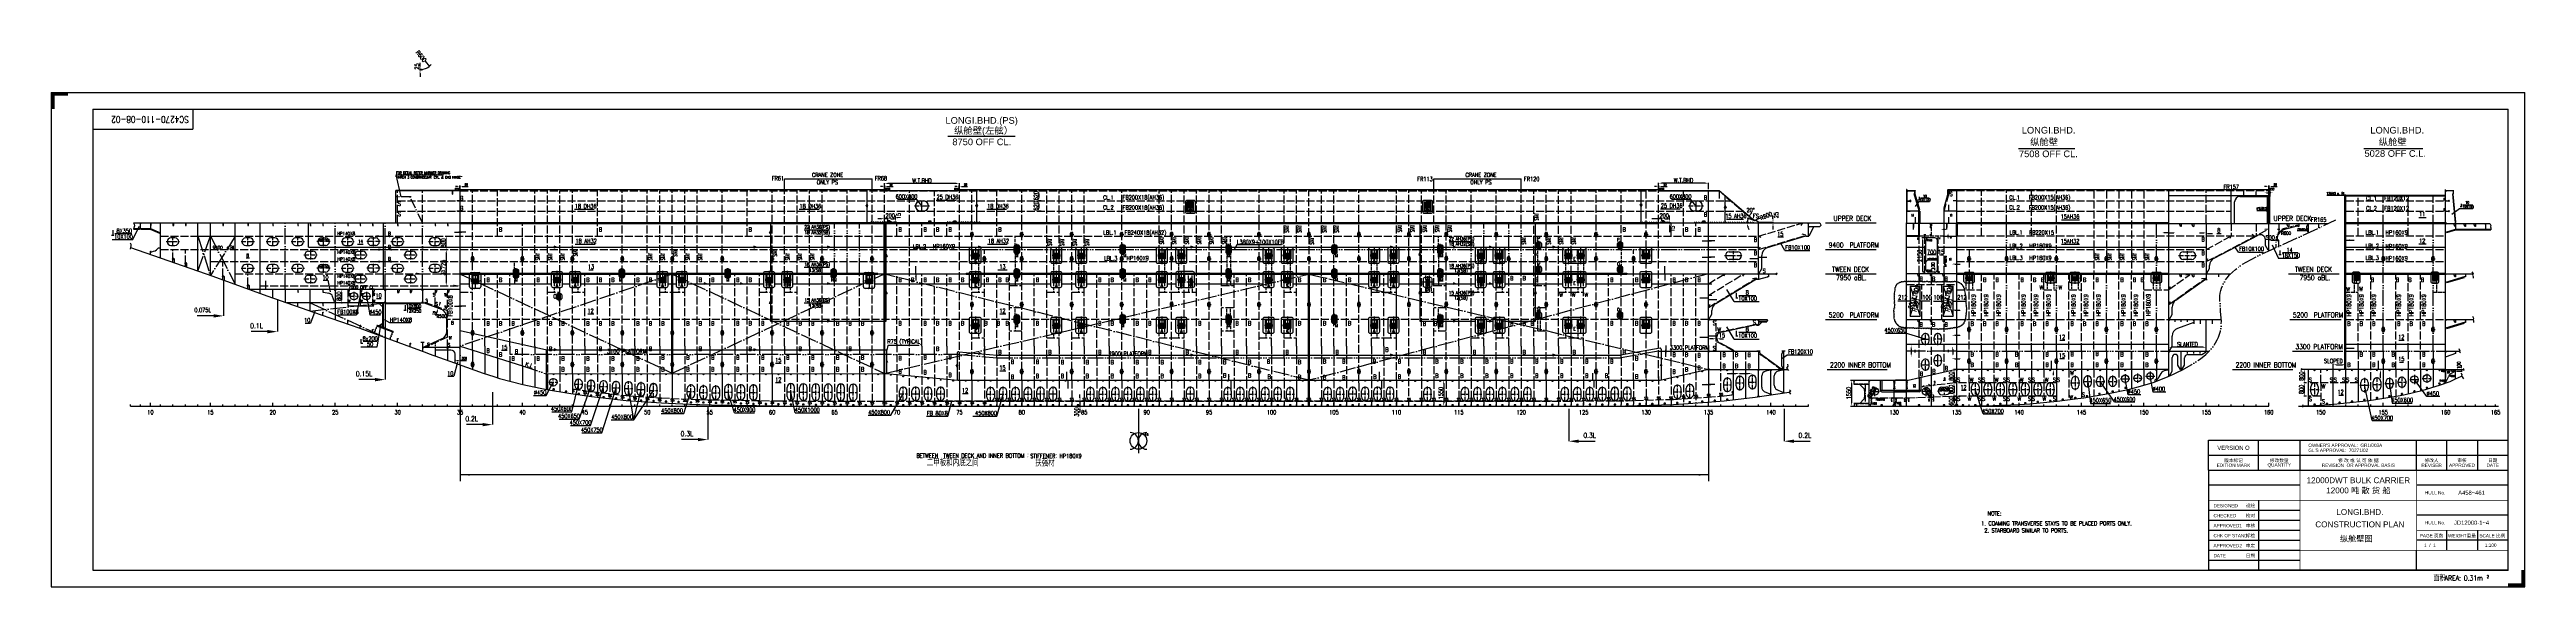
# Model space of a CAD drawing. Extents: x 415680 to 564480, y 322172 to 354547.
import ezdxf
from ezdxf.enums import TextEntityAlignment as Align

# ---------------------------------------------------------------- set-up
doc = ezdxf.new("R2010")
doc.units = 0
doc.header["$LTSCALE"] = 40
doc.header["$MEASUREMENT"] = 0
for name, pattern in [('ACAD_ISO02W100', [15, 12, -3]), ('ACAD_ISO03W100', [30, 12, -18]), ('ACAD_ISO04W100', [30.5, 24, -3, 0.5, -3]), ('ACAD_ISO05W100', [34, 24, -3, 0.5, -3, 0.5, -3]), ('CENTER', [50.8, 31.75, -6.35, 6.35, -6.35]), ('CENTER100', [16.5, 8, -4, 0.5, -4]), ('D6', [21.5, 17.5, -1.75, 0.5, -1.75]), ('DASHDOT', [1, 0.5, -0.25, 0, -0.25]), ('H', [6, 4, -2]), ('HIDDEN', [0.375, 0.25, -0.125]), ('P01', [16.5, 10, -1.5, 1, -1.5, 1, -1.5])]:
    doc.linetypes.add(name, pattern=pattern)
doc.layers.get('0').update_dxf_attribs({"linetype": 'CONTINUOUS'})
doc.layers.get('DEFPOINTS').update_dxf_attribs({"linetype": 'CONTINUOUS'})
for name, color, linetype in [('01CONTINUOUS', 2, 'CONTINUOUS'), ('11TEXTE', 4, 'CONTINUOUS'), ('12TEXTC', 6, 'CONTINUOUS'), ('BEAR', 7, 'CONTINUOUS'), ('BT_CHI', 7, 'CONTINUOUS'), ('BT_ENG', 7, 'CONTINUOUS'), ('C', 7, 'CONTINUOUS'), ('C-CEN', 4, 'ACAD_ISO04W100'), ('C-CON', 4, 'CONTINUOUS'), ('C-DAS', 4, 'ACAD_ISO02W100'), ('C-PH', 4, 'ACAD_ISO05W100'), ('CENTER', 3, 'CENTER'), ('CL', 2, 'CONTINUOUS'), ('FRAME', 7, 'CONTINUOUS'), ('HU-050CE', 1, 'CENTER100'), ('TEXT', 9, 'CONTINUOUS'), ('TEXT-25', 7, 'CONTINUOUS'), ('TEXT-ENG', 7, 'CONTINUOUS'), ('Y-CON', 2, 'CONTINUOUS'), ('Y-DAS', 2, 'ACAD_ISO02W100'), ('Y-H', 2, 'ACAD_ISO03W100'), ('Y-PH', 2, 'ACAD_ISO05W100')]:
    doc.layers.add(name, color=color, linetype=linetype)
doc.styles.add('CHINESE', font='romand.shx', dxfattribs={"width": 0.8, "height": 800, "bigfont": 'hzdx.shx'})
doc.styles.add('DM', font='romans.shx', dxfattribs={"bigfont": 'hzdx.shx'})
doc.styles.add('ENGNISH', font='romans.shx', dxfattribs={"width": 0.8, "height": 750})
doc.styles.add('ROMANS', font='romans.shx', dxfattribs={"width": 0.75, "height": 250, "bigfont": 'hzdx.shx'})
doc.styles.add('SWISS721LIGHTBT', font='swissl.ttf')
doc.dimstyles.new('DM-100', dxfattribs={"dimscale": 0, "dimtxt": 250, "dimasz": 200, "dimexe": 30, "dimexo": 30, "dimgap": 50, "dimtad": 1, "dimdec": 0, "dimzin": 0, "dimdsep": 46, "dimtxsty": 'ROMANS', "dimcen": 0, "dimclrd": 1, "dimclre": 1, "dimclrt": 1, "dimadec": 0, "dimazin": 0, "dimtfac": 1, "dimtdec": 0, "dimtmove": 0, "dimatfit": 3, "dimfxl": 1, "dimtolj": 1, "dimtzin": 0, "dimarcsym": 0})
doc.dimstyles.new('DM-50', dxfattribs={"dimscale": 50, "dimtxt": 1, "dimasz": 2.5, "dimexe": 1, "dimexo": 1, "dimgap": 1, "dimtad": 1, "dimdec": 0, "dimdsep": 46, "dimtxsty": 'ROMANS', "dimblk1": 'CLOSEDBLANK', "dimblk2": 'CLOSEDBLANK', "dimcen": 0, "dimclrd": 1, "dimclre": 1, "dimclrt": 1, "dimadec": 0, "dimazin": 0, "dimtfac": 1, "dimtdec": 0, "dimtmove": 0, "dimatfit": 3, "dimldrblk": 'CLOSEDBLANK', "dimfxl": 1, "dimtolj": 1, "dimarcsym": 0})

# ---------------------------------------------------------------- blocks, each defined once
blk = doc.blocks.new('A$C2C786277')
at = {"layer": 'C-CEN', "ltscale": 0.1}
for p, q in [((0, 67), (210, 67)), ((105, 135), (105, 0))]:
    blk.add_line(p, q, dxfattribs=at)
at = {"layer": 'C-CON'}
for p, q in [((143, 105), (67, 105)), ((67, 30), (143, 30))]:
    blk.add_line(p, q, dxfattribs=at)
for centre, start, end in [((67, 67), 90, 270), ((143, 67), 270, 90)]:
    blk.add_arc(centre, 37.5, start, end, dxfattribs=at)
blk = doc.blocks.new('*D24')
at = {"color": 1, "linetype": 'ByBlock', "transparency": 16777216}
for p, q in [((515610, 337170), (515410, 337170)), ((515810, 337170), (515840, 337170)), ((515810, 337170), (515840, 337170)), ((516040, 337170), (516240, 337170))]:
    blk.add_line(p, q, dxfattribs=at)
for points in [[(515610, 337204), (515610, 337137), (515810, 337170)], [(516040, 337204), (516040, 337137), (515840, 337170)]]:
    blk.add_solid(points, dxfattribs=at)
at = {"layer": 'DEFPOINTS', "color": 0, "linetype": 'ByBlock', "transparency": 16777216}
for p in [(515810, 337170), (515840, 337170), (515840, 337170)]:
    blk.add_point(p, dxfattribs=at)
at = {"color": 1, "linetype": 'ByBlock', "transparency": 16777216, "insert": (516152, 337373), "char_height": 250, "attachment_point": 5, "style": 'ROMANS'}
blk.add_mtext('\\A1;15', dxfattribs=at)
blk = doc.blocks.new('A$C75882CA2')
at = {"layer": 'C-CON'}
for p, q in [((0, 57), (136, 114)), ((0, 57), (136, 0)), ((136, 0), (136, 114))]:
    blk.add_line(p, q, dxfattribs=at)
blk = doc.blocks.new('*D79')
at = {"color": 1, "linetype": 'ByBlock', "transparency": 16777216}
for p, q in [((475250, 346080), (475082, 346080)), ((475250, 345460), (475082, 345460)), ((475112, 345880), (475112, 345660))]:
    blk.add_line(p, q, dxfattribs=at)
for points in [[(475079, 345880), (475145, 345880), (475112, 346080)], [(475079, 345660), (475145, 345660), (475112, 345460)]]:
    blk.add_solid(points, dxfattribs=at)
at = {"layer": 'DEFPOINTS', "color": 0, "linetype": 'ByBlock', "transparency": 16777216}
for p in [(475112, 345460), (475280, 346080), (475280, 345460)]:
    blk.add_point(p, dxfattribs=at)
at = {"color": 1, "linetype": 'ByBlock', "transparency": 16777216, "insert": (474937, 345770), "char_height": 250, "attachment_point": 5, "rotation": 90, "style": 'ROMANS'}
blk.add_mtext('\\A1;620', dxfattribs=at)
blk = doc.blocks.new('*D80')
at = {"color": 1, "linetype": 'ByBlock', "transparency": 16777216}
for p, q in [((475250, 345460), (475082, 345460)), ((475112, 345260), (475112, 345040)), ((475250, 344840), (475082, 344840))]:
    blk.add_line(p, q, dxfattribs=at)
for points in [[(475079, 345260), (475145, 345260), (475112, 345460)], [(475079, 345040), (475145, 345040), (475112, 344840)]]:
    blk.add_solid(points, dxfattribs=at)
at = {"layer": 'DEFPOINTS', "color": 0, "linetype": 'ByBlock', "transparency": 16777216}
for p in [(475280, 345460), (475112, 344840), (475280, 344840)]:
    blk.add_point(p, dxfattribs=at)
at = {"color": 1, "linetype": 'ByBlock', "transparency": 16777216, "insert": (474937, 345150), "char_height": 250, "attachment_point": 5, "rotation": 90, "style": 'ROMANS'}
blk.add_mtext('\\A1;620', dxfattribs=at)
blk = doc.blocks.new('A$C599E7B12')
at = {"layer": 'C-CEN', "ltscale": 0.3}
for p, q in [((0, 435), (550, 435)), ((275, 870), (275, 0))]:
    blk.add_line(p, q, dxfattribs=at)
at = {"layer": 'C-CON'}
for p, q in [((50, 275), (50, 595)), ((500, 595), (500, 275))]:
    blk.add_line(p, q, dxfattribs=at)
for centre, start, end in [((275, 595), 0, 180), ((275, 275), 180, 0)]:
    blk.add_arc(centre, 225, start, end, dxfattribs=at)
blk = doc.blocks.new('*D84')
at = {"color": 1, "linetype": 'ByBlock', "transparency": 16777216}
for p, q in [((530216, 333730), (530061, 333730)), ((530091, 333530), (530091, 333330)), ((530216, 333130), (530061, 333130))]:
    blk.add_line(p, q, dxfattribs=at)
for points in [[(530058, 333530), (530124, 333530), (530091, 333730)], [(530058, 333330), (530124, 333330), (530091, 333130)]]:
    blk.add_solid(points, dxfattribs=at)
at = {"layer": 'DEFPOINTS', "color": 0, "linetype": 'ByBlock', "transparency": 16777216}
for p in [(530246, 333730), (530091, 333130), (530246, 333130)]:
    blk.add_point(p, dxfattribs=at)
at = {"color": 1, "linetype": 'ByBlock', "transparency": 16777216, "insert": (529916, 333430), "char_height": 250, "attachment_point": 5, "rotation": 90, "style": 'ROMANS'}
blk.add_mtext('\\A1;600', dxfattribs=at)
blk = doc.blocks.new('*D83')
at = {"color": 1, "linetype": 'ByBlock', "transparency": 16777216}
for p, q in [((530216, 334530), (530061, 334530)), ((530216, 333730), (530061, 333730)), ((530091, 334330), (530091, 333930))]:
    blk.add_line(p, q, dxfattribs=at)
for points in [[(530058, 334330), (530124, 334330), (530091, 334530)], [(530058, 333930), (530124, 333930), (530091, 333730)]]:
    blk.add_solid(points, dxfattribs=at)
at = {"layer": 'DEFPOINTS', "color": 0, "linetype": 'ByBlock', "transparency": 16777216}
for p in [(530091, 333730), (530246, 334530), (530246, 333730)]:
    blk.add_point(p, dxfattribs=at)
at = {"color": 1, "linetype": 'ByBlock', "transparency": 16777216, "insert": (529916, 334130), "char_height": 250, "attachment_point": 5, "rotation": 90, "style": 'ROMANS'}
blk.add_mtext('\\A1;800', dxfattribs=at)
blk = doc.blocks.new('*D82')
at = {"color": 1, "linetype": 'ByBlock', "transparency": 16777216}
for p, q in [((530216, 335330), (530064, 335330)), ((530094, 335130), (530094, 334730)), ((530216, 334530), (530064, 334530))]:
    blk.add_line(p, q, dxfattribs=at)
for points in [[(530060, 335130), (530127, 335130), (530094, 335330)], [(530060, 334730), (530127, 334730), (530094, 334530)]]:
    blk.add_solid(points, dxfattribs=at)
at = {"layer": 'DEFPOINTS', "color": 0, "linetype": 'ByBlock', "transparency": 16777216}
for p in [(530246, 335330), (530094, 334530), (530246, 334530)]:
    blk.add_point(p, dxfattribs=at)
at = {"color": 1, "linetype": 'ByBlock', "transparency": 16777216, "insert": (529919, 334930), "char_height": 250, "attachment_point": 5, "rotation": 90, "style": 'ROMANS'}
blk.add_mtext('\\A1;800', dxfattribs=at)
blk = doc.blocks.new('*D87')
at = {"color": 1, "linetype": 'ByBlock', "transparency": 16777216}
for p, q in [((551259, 334530), (551104, 334530)), ((551259, 333730), (551104, 333730)), ((551134, 334330), (551134, 333930))]:
    blk.add_line(p, q, dxfattribs=at)
for points in [[(551100, 334330), (551167, 334330), (551134, 334530)], [(551100, 333930), (551167, 333930), (551134, 333730)]]:
    blk.add_solid(points, dxfattribs=at)
at = {"layer": 'DEFPOINTS', "color": 0, "linetype": 'ByBlock', "transparency": 16777216}
for p in [(551134, 333730), (551289, 334530), (551289, 333730)]:
    blk.add_point(p, dxfattribs=at)
at = {"color": 1, "linetype": 'ByBlock', "transparency": 16777216, "insert": (550959, 334130), "char_height": 250, "attachment_point": 5, "rotation": 90, "style": 'ROMANS'}
blk.add_mtext('\\A1;800', dxfattribs=at)
blk = doc.blocks.new('*D88')
at = {"color": 1, "linetype": 'ByBlock', "transparency": 16777216}
for p, q in [((551259, 335330), (551106, 335330)), ((551136, 335130), (551136, 334730)), ((551259, 334530), (551106, 334530))]:
    blk.add_line(p, q, dxfattribs=at)
for points in [[(551103, 335130), (551170, 335130), (551136, 335330)], [(551103, 334730), (551170, 334730), (551136, 334530)]]:
    blk.add_solid(points, dxfattribs=at)
at = {"layer": 'DEFPOINTS', "color": 0, "linetype": 'ByBlock', "transparency": 16777216}
for p in [(551289, 335330), (551136, 334530), (551289, 334530)]:
    blk.add_point(p, dxfattribs=at)
at = {"color": 1, "linetype": 'ByBlock', "transparency": 16777216, "insert": (550961, 334930), "char_height": 250, "attachment_point": 5, "rotation": 90, "style": 'ROMANS'}
blk.add_mtext('\\A1;800', dxfattribs=at)
blk = doc.blocks.new('POT')
at = {"color": 90, "linetype": 'Continuous'}
for p, q in [((-1, 0), (1.2, 0)), ((-0.7, -0.8), (-0.7, 0.8)), ((-0.7, 0.2), (0.7, 0.2)), ((-0.2, 1.2), (0.2, 1.2)), ((0, 1.4), (0, -1.5)), ((0.7, -0.8), (0.7, 0.8)), ((-0.7, -0.2), (0.7, -0.2)), ((-0.2, -1.2), (0.2, -1.2))]:
    blk.add_line(p, q, dxfattribs=at)
for centre, start, end in [((-0.2, 0.8), 90, 180), ((0.2, 0.8), 0, 90), ((-0.2, -0.8), 180, 270), ((0.2, -0.8), 270, 0)]:
    blk.add_arc(centre, 0.5, start, end, dxfattribs=at)
blk = doc.blocks.new('A$C08F25C4B')
at = {"color": 3, "linetype": 'DASHDOT'}
blk.add_line((0, -6.3), (0, 1), dxfattribs=at)
at = {"color": 5, "linetype": 'HIDDEN'}
for p, q in [((-1.1, -4.2), (-1.1, -0.9)), ((-1.1, -0.9), (1.1, -0.9)), ((-1.1, -4.2), (-0.9, -4.2)), ((-0.9, -4.3), (-0.9, -0.9)), ((-0.9, -1.1), (0.9, -1.1)), ((-0.9, -4.1), (-0.8, -4.1)), ((-0.9, -4.3), (0.9, -4.3)), ((0.8, -4.1), (0.9, -4.1)), ((0.9, -4.3), (0.9, -0.9)), ((0.9, -4.2), (1.1, -4.2)), ((1.1, -4.2), (1.1, -0.9))]:
    blk.add_line(p, q, dxfattribs=at)
at = {"color": 7, "linetype": 'Continuous'}
for p, q in [((-0.8, -4.2), (-0.8, -1.3)), ((0.8, -4.2), (0.8, -1.3))]:
    blk.add_line(p, q, dxfattribs=at)
at = {"color": 7}
for p, q in [((-0.8, -4.1), (0.8, -4.1)), ((0.7, -1.2), (-0.7, -1.2)), ((0.7, -4.1), (-0.7, -4.1)), ((0.7, -4.4), (-0.7, -4.4))]:
    blk.add_line(p, q, dxfattribs=at)
blk.add_lwpolyline([(0.7, -5.3), (-0.7, -5.3, -0.414214), (-2, -4), (-2, -1.3, -0.414214), (-0.7, 0), (0.7, 0, -0.414214), (2, -1.3), (2, -4, -0.414214)], format="xyb", close=True, dxfattribs=at)
at = {"color": 7, "linetype": 'Continuous', "extrusion": (0, 0, -1)}
for centre, major_axis, start_param, end_param in [((-0.7, -1.3), (-0.0943, 0.0943), 5.497787, 7.068583), ((-0.7, -4), (-0.0943, 0.0943), 3.926991, 5.497787), ((-0.7, -4.2), (0.0943, 0.0943), 2.356194, 3.926991), ((0.7, -1.3), (0.0943, 0.0943), -0.785398, 0.785398), ((0.7, -4), (0.0943, 0.0943), 0.785398, 2.356194), ((0.7, -4.2), (0.0943, 0.0943), 0.785398, 2.356194)]:
    blk.add_ellipse(centre, major_axis=major_axis, ratio=1, start_param=start_param, end_param=end_param, dxfattribs=at)
blk = doc.blocks.new('*X118')
at = {"color": 0}
for p, q in [((45017, -1105594), (45024, -1105586)), ((45017, -1105592), (45022, -1105586)), ((45017, -1105590), (45020, -1105586)), ((45017, -1105588), (45018, -1105586)), ((45018, -1105594), (45025, -1105588)), ((45021, -1105594), (45025, -1105590)), ((45023, -1105594), (45025, -1105592))]:
    blk.add_line(p, q, dxfattribs=at)
blk = doc.blocks.new('A$C0C446545')
at = {"color": 3, "linetype": 'DASHDOT'}
for p, q in [((0, -7.7), (0, 1)), ((0.3, -1.8), (-1.1, -1.8)), ((0.7, -3.9), (-0.7, -3.9)), ((-0.4, -2.5), (-0.4, -1.1))]:
    blk.add_line(p, q, dxfattribs=at)
at = {"color": 5, "linetype": 'HIDDEN'}
for p, q in [((-1.5, -5.7), (-1.5, -0.9)), ((1.5, -0.9), (-1.5, -0.9)), ((-1.5, -5.7), (1.5, -5.7)), ((-1.3, -5.7), (-1.3, -0.9)), ((1.3, -1.1), (-1.3, -1.1)), ((-1.3, -5.5), (1.3, -5.5)), ((1.3, -5.7), (1.3, -0.9)), ((1.5, -5.7), (1.5, -0.9))]:
    blk.add_line(p, q, dxfattribs=at)
at = {"color": 7, "linetype": 'Continuous'}
for p, q in [((-1.1, -2.5), (-1.1, -1.5)), ((-0.6, -5.5), (-0.6, -3.4)), ((-0.5, -3.4), (0.5, -3.4)), ((-0.5, -4.4), (-0.5, -3.5)), ((0.5, -4.5), (-0.5, -4.5)), ((0.5, -3.5), (0.5, -4.4)), ((0.6, -5.5), (0.6, -3.4)), ((1.1, -2.5), (1.1, -1.5))]:
    blk.add_line(p, q, dxfattribs=at)
at = {"color": 7}
for p, q in [((-1.1, -2.5), (-0.6, -3.4)), ((-0.9, -1.2), (0.9, -1.2)), ((-0.3, -5.6), (0.3, -5.6)), ((-0.3, -5.8), (0.3, -5.8)), ((0.6, -3.4), (1.1, -2.5))]:
    blk.add_line(p, q, dxfattribs=at)
blk.add_lwpolyline([(2.3, -5.3), (2.3, -1.3, 0.414214), (1, 0), (-1, 0, 0.414214), (-2.3, -1.3), (-2.3, -5.3, 0.414214), (-1, -6.7), (1, -6.7, 0.414214)], format="xyb", close=True, dxfattribs=at)
for centre, major_axis, start_param, end_param in [((-0.9, -1.5), (0.189, 0.189), 0.785398, 2.356194), ((-0.4, -1.8), (0.33, 0.33), 0, 6.283185), ((-0.3, -5.3), (-0.189, 0.189), 0.785398, 2.356194), ((-0.3, -5.5), (-0.189, 0.189), 0.785398, 2.356194), ((0.3, -5.3), (0.189, 0.189), 3.926991, 5.497787), ((0.3, -5.5), (0.189, 0.189), 3.926991, 5.497787), ((0.9, -1.5), (-0.189, 0.189), 3.926991, 5.497787)]:
    blk.add_ellipse(centre, major_axis=major_axis, ratio=1, start_param=start_param, end_param=end_param, dxfattribs=at)
at = {"color": 7, "linetype": 'Continuous'}
for centre, major_axis, start_param, end_param in [((-0.5, -3.5), (0.0471, 0.0471), 0.785398, 2.356194), ((-0.5, -4.4), (-0.0471, 0.0471), 0.785398, 2.356194), ((0.5, -3.5), (-0.0471, 0.0471), 3.926991, 5.497787), ((0.5, -4.4), (0.0471, 0.0471), 3.926991, 5.497787)]:
    blk.add_ellipse(centre, major_axis=major_axis, ratio=1, start_param=start_param, end_param=end_param, dxfattribs=at)
at = {"color": 2, "xscale": 0.1333333334769122, "yscale": 0.1333333344664425, "zscale": 0.1333333333333333}
blk.add_blockref('*X118', (-6002.7, 147408.1), dxfattribs=at)
blk = doc.blocks.new('A$C76640EC8')
at = {"color": 3, "linetype": 'DASHDOT'}
for p, q in [((2.4, 0), (-2.4, 0)), ((0, 5.3), (0, -5.1))]:
    blk.add_line(p, q, dxfattribs=at)
at = {"color": 5, "linetype": 'HIDDEN'}
for p, q in [((-2.1, 0.6), (-2, 0.6)), ((-2.1, 0.6), (-2.1, -0.6)), ((-2, 3.7), (2, 3.7)), ((-2, 3.7), (-2, -1.9)), ((-2, 0.6), (-2, -0.6)), ((-2, 0.6), (-2, -0.6)), ((-2, 0.6), (-2, 0.6)), ((-2, 0.6), (2, 0.6)), ((-1.4, 3.7), (-1.4, -1.9)), ((-1.4, 3.6), (1.4, 3.6)), ((1.4, 3.7), (1.4, -1.9)), ((2, 3.7), (2, -1.9)), ((2.1, 0.6), (2, 0.6)), ((2, 0.6), (2, 0.6)), ((2, 0.6), (2, -0.6)), ((2, 0.6), (2, -0.6)), ((2.1, 0.6), (2.1, -0.6)), ((-2.1, -0.6), (-2, -0.6)), ((-2, -0.6), (-2, -0.6)), ((-2, -0.6), (2, -0.6)), ((2, -1.9), (-2, -1.9)), ((1.4, -1.8), (-1.4, -1.8)), ((2, -0.6), (2, -0.6)), ((2.1, -0.6), (2, -0.6))]:
    blk.add_line(p, q, dxfattribs=at)
at = {"color": 1, "linetype": 'Continuous'}
blk.add_line((-1.3, 0.6), (1.3, 0.6), dxfattribs=at)
at = {"color": 7, "linetype": 'Continuous'}
for p, q in [((-1.3, -0.2), (1.3, -0.2)), ((-1.3, -0.4), (1.3, -0.4))]:
    blk.add_line(p, q, dxfattribs=at)
for points in [[(3.4, -3.6), (3.4, 3.8, 0.414214), (2.4, 4.8), (-2.4, 4.8, 0.414214), (-3.4, 3.8), (-3.4, -3.6, 0.414214), (-2.4, -4.6), (2.4, -4.6, 0.414214)], [(1.1, -1.6), (-1.1, -1.6, -0.414214), (-1.3, -1.4), (-1.3, 3.2, -0.414214), (-1.1, 3.4), (1.1, 3.4, -0.414214), (1.3, 3.2), (1.3, -1.4, -0.414214)], [(1.1, -1.6, 0.414214), (1.3, -1.4), (1.3, 1.2), (-1.3, 1.2), (-1.3, -1.4, 0.414214), (-1.1, -1.6)]]:
    blk.add_lwpolyline(points, format="xyb", close=True, dxfattribs=at)
blk = doc.blocks.new('A$C07D13282')
h = blk.add_hatch()
h.set_pattern_fill('LINE', color=2, scale=133.333333, angle=45, style=0)
h.set_pattern_definition([(134.9999998, (5108.82354, 14988.54803), (0.1178511302, 0.117851131), [])])
edge = h.paths.add_edge_path()
edge.add_line((0, -1.7), (0, -1.8))
edge.add_line((0, -1.8), (-0.5, -1.8))
edge.add_ellipse((0, -1.8), major_axis=(0.33, 0.33), ratio=1, start_angle=74.0032, end_angle=135, ccw=False)
edge.add_line((-0.2, -1.4), (0, -1.7))
edge = h.paths.add_edge_path()
edge.add_line((0, -1.7), (-0.2, -1.4))
edge.add_ellipse((0, -1.8), major_axis=(0.33, 0.33), ratio=1, start_angle=405, end_angle=434.0032, ccw=False)
edge.add_line((0, -1.3), (0, -1.7))
edge = h.paths.add_edge_path()
edge.add_ellipse((0, -1.8), major_axis=(-0.33, 0.33), ratio=1, start_angle=225, end_angle=315, ccw=False)
edge.add_line((0.5, -1.8), (0, -1.8))
edge.add_line((0, -1.8), (0, -1.3))
edge = h.paths.add_edge_path()
edge.add_line((0, -2.3), (0, -1.8))
edge.add_line((0, -1.8), (0.5, -1.8))
edge.add_ellipse((0, -1.8), major_axis=(0.33, 0.33), ratio=1, start_angle=225, end_angle=315, ccw=False)
edge = h.paths.add_edge_path()
edge.add_ellipse((0, -1.8), major_axis=(-0.33, 0.33), ratio=1, start_angle=45, end_angle=135, ccw=False)
edge.add_line((-0.5, -1.8), (0, -1.8))
edge.add_line((0, -1.8), (0, -2.3))
at = {"color": 3, "linetype": 'DASHDOT'}
for p, q in [((0, -6.3), (0, 1)), ((-0.7, -1.8), (0.7, -1.8))]:
    blk.add_line(p, q, dxfattribs=at)
at = {"color": 5, "linetype": 'HIDDEN'}
for p, q in [((-1.1, -4.2), (-1.1, -0.9)), ((-1.1, -0.9), (1.1, -0.9)), ((-1.1, -4.2), (-0.9, -4.2)), ((-0.9, -4.3), (-0.9, -0.9)), ((-0.9, -1.1), (0.9, -1.1)), ((-0.9, -4.1), (-0.8, -4.1)), ((-0.9, -4.3), (0.9, -4.3)), ((0.8, -4.1), (0.9, -4.1)), ((0.9, -4.3), (0.9, -0.9)), ((0.9, -4.2), (1.1, -4.2)), ((1.1, -4.2), (1.1, -0.9))]:
    blk.add_line(p, q, dxfattribs=at)
at = {"color": 7, "linetype": 'Continuous'}
for p, q in [((-0.8, -4.2), (-0.8, -1.3)), ((0.8, -4.2), (0.8, -1.3))]:
    blk.add_line(p, q, dxfattribs=at)
at = {"color": 7}
for p, q in [((-0.8, -4.1), (0.8, -4.1)), ((0.7, -1.2), (-0.7, -1.2)), ((0.7, -4.1), (-0.7, -4.1)), ((0.7, -4.4), (-0.7, -4.4))]:
    blk.add_line(p, q, dxfattribs=at)
blk.add_lwpolyline([(0.7, -5.3), (-0.7, -5.3, -0.414214), (-2, -4), (-2, -1.3, -0.414214), (-0.7, 0), (0.7, 0, -0.414214), (2, -1.3), (2, -4, -0.414214)], format="xyb", close=True, dxfattribs=at)
at = {"color": 7, "linetype": 'Continuous', "extrusion": (0, 0, -1)}
for centre, major_axis, start_param, end_param in [((-0.7, -1.3), (-0.0943, 0.0943), 5.497787, 7.068583), ((-0.7, -4), (-0.0943, 0.0943), 3.926991, 5.497787), ((-0.7, -4.2), (0.0943, 0.0943), 2.356194, 3.926991), ((0.7, -1.3), (0.0943, 0.0943), -0.785398, 0.785398), ((0.7, -4), (0.0943, 0.0943), 0.785398, 2.356194), ((0.7, -4.2), (0.0943, 0.0943), 0.785398, 2.356194)]:
    blk.add_ellipse(centre, major_axis=major_axis, ratio=1, start_param=start_param, end_param=end_param, dxfattribs=at)
at = {"color": 7, "extrusion": (0, 0, -1)}
blk.add_ellipse((0, -1.8), major_axis=(-0.33, 0.33), ratio=1, start_param=5.497787, end_param=11.780972, dxfattribs=at)
blk = doc.blocks.new('A$C71C01ADF')
at = {"color": 3, "linetype": 'DASHDOT'}
for p, q in [((2.4, 0), (-3, 0)), ((0, 5.3), (0, -5.1))]:
    blk.add_line(p, q, dxfattribs=at)
at = {"color": 5, "linetype": 'HIDDEN'}
for p, q in [((-2.7, 0.6), (-2.5, 0.6)), ((-2.7, 0.6), (-2.7, -0.6)), ((-2.5, 3.7), (2, 3.7)), ((-2.5, 3.7), (-2.5, -1.9)), ((-2.5, 0.6), (-2.5, -0.6)), ((-2.5, 0.6), (-2.5, -0.6)), ((-2.5, 0.6), (-2.5, 0.6)), ((-2.5, 0.6), (2, 0.6)), ((-1.6, 3.7), (-1.6, -1.9)), ((-1.6, 3.6), (1.4, 3.6)), ((1.4, 3.7), (1.4, -1.9)), ((2, 3.7), (2, -1.9)), ((2.1, 0.6), (2, 0.6)), ((2, 0.6), (2, 0.6)), ((2, 0.6), (2, -0.6)), ((2, 0.6), (2, -0.6)), ((2.1, 0.6), (2.1, -0.6)), ((-2.7, -0.6), (-2.5, -0.6)), ((-2.5, -0.6), (-2.5, -0.6)), ((-2.5, -0.6), (2, -0.6)), ((2, -1.9), (-2.5, -1.9)), ((1.4, -1.8), (-1.6, -1.8)), ((2, -0.6), (2, -0.6)), ((2.1, -0.6), (2, -0.6))]:
    blk.add_line(p, q, dxfattribs=at)
at = {"color": 1, "linetype": 'Continuous'}
blk.add_line((-1.3, 0.6), (1.3, 0.6), dxfattribs=at)
at = {"color": 7, "linetype": 'Continuous'}
for p, q in [((-1.3, -0.2), (1.3, -0.2)), ((-1.3, -0.4), (1.3, -0.4))]:
    blk.add_line(p, q, dxfattribs=at)
for points in [[(3.4, -3.6), (3.4, 3.8, 0.414214), (2.4, 4.8), (-2.9, 4.8, 0.414214), (-3.9, 3.8), (-3.9, -3.6, 0.414214), (-2.9, -4.6), (2.4, -4.6, 0.414214)], [(1.1, -1.6), (-1.1, -1.6, -0.414214), (-1.3, -1.4), (-1.3, 3.2, -0.414214), (-1.1, 3.4), (1.1, 3.4, -0.414214), (1.3, 3.2), (1.3, -1.4, -0.414214)], [(1.1, -1.6, 0.414214), (1.3, -1.4), (1.3, 1.2), (-1.3, 1.2), (-1.3, -1.4, 0.414214), (-1.1, -1.6)]]:
    blk.add_lwpolyline(points, format="xyb", close=True, dxfattribs=at)
blk = doc.blocks.new('A$C3BA140EF')
at = {"color": 3, "linetype": 'DASHDOT'}
for p, q in [((-4.3, 0), (4.3, 0)), ((0, 4.5), (0, -5.6))]:
    blk.add_line(p, q, dxfattribs=at)
at = {"color": 5, "linetype": 'HIDDEN'}
for p, q in [((-1.5, 1.8), (-1.5, -2.9)), ((1.5, 1.8), (-1.5, 1.8)), ((-1.3, 1.8), (-1.3, -2.9)), ((1.3, 1.6), (-1.3, 1.6)), ((1.3, 1.8), (1.3, -2.9)), ((1.5, 1.8), (1.5, -2.9)), ((1.5, -2.9), (-1.5, -2.9)), ((-1.1, -2.7), (-1.3, -2.7)), ((1.1, -2.7), (1.3, -2.7))]:
    blk.add_line(p, q, dxfattribs=at)
at = {"color": 7}
for p, q in [((-1.1, 1.3), (-1.1, -3)), ((1, 1.5), (-1, 1.5)), ((1.1, 1.3), (1.1, -3)), ((1, -2.8), (-1, -2.8)), ((-1, -3.1), (1, -3.1))]:
    blk.add_line(p, q, dxfattribs=at)
at = {"color": 7, "linetype": 'Continuous'}
blk.add_line((1.1, -2.7), (-1.1, -2.7), dxfattribs=at)
at = {"color": 7}
blk.add_lwpolyline([(2, -4.6), (-2, -4.6, -0.414214), (-3.3, -3.3), (-3.3, 2.2, -0.414214), (-2, 3.5), (2, 3.5, -0.414214), (3.3, 2.2), (3.3, -3.3, -0.414214)], format="xyb", close=True, dxfattribs=at)
for centre, major_axis, start_param, end_param in [((-1, 1.3), (-0.0943, 0.0943), -0.785398, 0.785398), ((1, 1.3), (0.0943, 0.0943), 5.497787, 7.068583), ((-1, -2.7), (0.0943, 0.0943), 2.356194, 3.926991), ((-1, -3), (-0.0943, 0.0943), 0.785398, 2.356194), ((1, -2.7), (-0.0943, 0.0943), 2.356194, 3.926991), ((1, -3), (0.0943, 0.0943), 3.926991, 5.497787)]:
    blk.add_ellipse(centre, major_axis=major_axis, ratio=1, start_param=start_param, end_param=end_param, dxfattribs=at)
blk = doc.blocks.new('A$C2588265A')
at = {"color": 3, "linetype": 'DASHDOT'}
for p, q in [((-4, 1.6), (-10.5, 1.6)), ((-7.3, 8.6), (-7.3, -5.4)), ((-2.8, 0), (2.8, 0)), ((0, 3.1), (0, -4.2))]:
    blk.add_line(p, q, dxfattribs=at)
at = {"color": 5, "linetype": 'HIDDEN'}
for p, q in [((-10.1, 2.4), (-10.1, 0.8)), ((-10.1, 2.4), (-9.9, 2.4)), ((-10.1, 0.8), (-9.9, 0.8)), ((-9.9, 6.5), (-9.9, -0.9)), ((-9.9, 6.5), (-4.6, 6.5)), ((-9.9, 2.4), (-4.6, 2.4)), ((-9.9, 2.4), (-9.9, 2.4)), ((-9.9, 2.4), (-9.9, 0.8)), ((-9.9, 2.4), (-9.9, 0.8)), ((-9.9, 0.8), (-4.6, 0.8)), ((-9.9, 0.8), (-9.9, 0.8)), ((-9.1, 6.5), (-9.1, -0.9)), ((-9.1, 6.3), (-5.4, 6.3)), ((-5.4, 6.5), (-5.4, -0.9)), ((-4.6, 6.5), (-4.6, -0.9)), ((-4.6, 2.4), (-4.6, 0.8)), ((-4.6, 2.4), (-4.6, 0.8)), ((-4.6, 2.4), (-4.6, 2.4)), ((-4.4, 2.4), (-4.6, 2.4)), ((-4.4, 0.8), (-4.6, 0.8)), ((-4.6, 0.8), (-4.6, 0.8)), ((-4.4, 2.4), (-4.4, 0.8)), ((-1.5, 1.8), (-1.5, -2.9)), ((1.5, 1.8), (-1.5, 1.8)), ((-1.3, 1.8), (-1.3, -2.9)), ((1.3, 1.6), (-1.3, 1.6)), ((1.3, 1.8), (1.3, -2.9)), ((1.5, 1.8), (1.5, -2.9)), ((-4.6, -0.9), (-9.9, -0.9)), ((-5.4, -0.7), (-9.1, -0.7)), ((1.5, -2.9), (-1.5, -2.9)), ((-1.1, -2.7), (-1.3, -2.7)), ((1.1, -2.7), (1.3, -2.7))]:
    blk.add_line(p, q, dxfattribs=at)
at = {"color": 1, "linetype": 'Continuous'}
blk.add_line((-8.9, 2.4), (-5.6, 2.4), dxfattribs=at)
at = {"color": 7, "linetype": 'Continuous'}
for p, q in [((-8.9, 1.3), (-5.6, 1.3)), ((-8.9, 1.1), (-5.6, 1.1)), ((1.1, -2.7), (-1.1, -2.7))]:
    blk.add_line(p, q, dxfattribs=at)
at = {"color": 7}
for p, q in [((-1.1, 1.3), (-1.1, -3)), ((1, 1.5), (-1, 1.5)), ((1.1, 1.3), (1.1, -3)), ((1, -2.8), (-1, -2.8)), ((-1, -3.1), (1, -3.1))]:
    blk.add_line(p, q, dxfattribs=at)
at = {"color": 7, "linetype": 'Continuous'}
for points in [[(-10.4, -4.6), (2, -4.6, 0.414214), (3.3, -3.3), (3.3, 6.7, 0.414214), (2, 8.1), (-10.4, 8.1, 0.414214), (-11.7, 6.7), (-11.7, -3.3, 0.414214)], [(-5.8, -0.6), (-8.7, -0.6, -0.414214), (-9, -0.3), (-9, 5.9, -0.414214), (-8.7, 6.2), (-5.8, 6.2, -0.414214), (-5.6, 5.9), (-5.6, -0.3, -0.414214)], [(-5.9, -0.6, 0.414214), (-5.6, -0.3), (-5.6, 3.1), (-8.9, 3.1), (-8.9, -0.3, 0.414214), (-8.7, -0.6)]]:
    blk.add_lwpolyline(points, format="xyb", close=True, dxfattribs=at)
at = {"color": 7}
for centre, major_axis, start_param, end_param in [((-1, 1.3), (-0.0943, 0.0943), -0.785398, 0.785398), ((1, 1.3), (0.0943, 0.0943), 5.497787, 7.068583), ((-1, -2.7), (-0.0943, 0.0943), 0.785398, 2.356194), ((-1, -3), (-0.0943, 0.0943), 0.785398, 2.356194), ((1, -2.7), (0.0943, 0.0943), 3.926991, 5.497787), ((1, -3), (0.0943, 0.0943), 3.926991, 5.497787)]:
    blk.add_ellipse(centre, major_axis=major_axis, ratio=1, start_param=start_param, end_param=end_param, dxfattribs=at)
blk = doc.blocks.new('A$C661C3A89')
at = {"color": 3, "linetype": 'DASHDOT'}
for p, q in [((2.4, 0), (-2.4, 0)), ((0, 5.3), (0, -5.1)), ((9.8, 0), (5, 0)), ((7.4, 5.3), (7.4, -5.1))]:
    blk.add_line(p, q, dxfattribs=at)
at = {"color": 5, "linetype": 'HIDDEN'}
for p, q in [((-2.1, 0.6), (-2, 0.6)), ((-2.1, 0.6), (-2.1, -0.6)), ((-2, 3.7), (2, 3.7)), ((-2, 3.7), (-2, -1.9)), ((-2, 0.6), (-2, -0.6)), ((-2, 0.6), (-2, -0.6)), ((-2, 0.6), (-2, 0.6)), ((-2, 0.6), (2, 0.6)), ((-1.4, 3.7), (-1.4, -1.9)), ((-1.4, 3.6), (1.4, 3.6)), ((1.4, 3.7), (1.4, -1.9)), ((2, 3.7), (2, -1.9)), ((2.1, 0.6), (2, 0.6)), ((2, 0.6), (2, 0.6)), ((2, 0.6), (2, -0.6)), ((2, 0.6), (2, -0.6)), ((2.1, 0.6), (2.1, -0.6)), ((5.3, 0.6), (5.4, 0.6)), ((5.3, 0.6), (5.3, -0.6)), ((5.4, 3.7), (9.4, 3.7)), ((5.4, 3.7), (5.4, -1.9)), ((5.4, 0.6), (5.4, -0.6)), ((5.4, 0.6), (5.4, -0.6)), ((5.4, 0.6), (5.4, 0.6)), ((5.4, 0.6), (9.4, 0.6)), ((6, 3.7), (6, -1.9)), ((6, 3.6), (8.8, 3.6)), ((8.8, 3.7), (8.8, -1.9)), ((9.4, 3.7), (9.4, -1.9)), ((9.5, 0.6), (9.4, 0.6)), ((9.4, 0.6), (9.4, 0.6)), ((9.4, 0.6), (9.4, -0.6)), ((9.4, 0.6), (9.4, -0.6)), ((9.5, 0.6), (9.5, -0.6)), ((-2.1, -0.6), (-2, -0.6)), ((-2, -0.6), (-2, -0.6)), ((-2, -0.6), (2, -0.6)), ((2, -1.9), (-2, -1.9)), ((1.4, -1.8), (-1.4, -1.8)), ((2, -0.6), (2, -0.6)), ((2.1, -0.6), (2, -0.6)), ((5.3, -0.6), (5.4, -0.6)), ((5.4, -0.6), (5.4, -0.6)), ((5.4, -0.6), (9.4, -0.6)), ((9.4, -1.9), (5.4, -1.9)), ((8.8, -1.8), (6, -1.8)), ((9.4, -0.6), (9.4, -0.6)), ((9.5, -0.6), (9.4, -0.6))]:
    blk.add_line(p, q, dxfattribs=at)
at = {"color": 1, "linetype": 'Continuous'}
for p, q in [((-1.3, 0.6), (1.2, 0.6)), ((6.1, 0.6), (8.7, 0.6))]:
    blk.add_line(p, q, dxfattribs=at)
at = {"color": 7, "linetype": 'Continuous'}
for p, q in [((-1.3, -0.2), (1.2, -0.2)), ((-1.3, -0.4), (1.2, -0.4)), ((6.1, -0.2), (8.7, -0.2)), ((6.1, -0.4), (8.7, -0.4))]:
    blk.add_line(p, q, dxfattribs=at)
for points in [[(10.8, -3.6), (10.8, 3.8, 0.414214), (9.8, 4.8), (-2.4, 4.8, 0.414214), (-3.4, 3.8), (-3.4, -3.6, 0.414214), (-2.4, -4.6), (9.8, -4.6, 0.414214)], [(1.1, -1.6), (-1.1, -1.6, -0.414214), (-1.3, -1.4), (-1.3, 3.2, -0.414214), (-1.1, 3.4), (1.1, 3.4, -0.414214), (1.3, 3.2), (1.3, -1.4, -0.414214)], [(1, -1.6, 0.414214), (1.2, -1.4), (1.2, 1.2), (-1.3, 1.2), (-1.3, -1.4, 0.414214), (-1.1, -1.6)], [(8.5, -1.6), (6.3, -1.6, -0.414214), (6.1, -1.4), (6.1, 3.2, -0.414214), (6.3, 3.4), (8.5, 3.4, -0.414214), (8.7, 3.2), (8.7, -1.4, -0.414214)], [(8.5, -1.6, 0.414214), (8.7, -1.4), (8.7, 1.2), (6.1, 1.2), (6.1, -1.4, 0.414214), (6.3, -1.6)]]:
    blk.add_lwpolyline(points, format="xyb", close=True, dxfattribs=at)
blk = doc.blocks.new('A$C4D491239')
h = blk.add_hatch()
h.set_pattern_fill('LINE', color=2, scale=2.133333, angle=45, style=0)
h.set_pattern_definition([(45, (-26256.96185, 151475.7335), (-0.1885618083, 0.1885618083), [])])
edge = h.paths.add_edge_path()
edge.add_line((0.7, 0.6), (0.7, -0.6))
edge.add_arc((0.6, -0.6), 0.1, 270, 360, ccw=False)
edge.add_line((0.6, -0.7), (-0.6, -0.7))
edge.add_arc((-0.6, -0.6), 0.1, 180, 270, ccw=False)
edge.add_line((-0.7, -0.6), (-0.7, 0.6))
edge.add_arc((-0.6, 0.6), 0.1, 90, 180, ccw=False)
edge.add_line((-0.6, 0.7), (0.6, 0.7))
edge.add_arc((0.6, 0.6), 0.1, 0, 90, ccw=False)
at = {"color": 5, "linetype": 'HIDDEN'}
for p, q in [((-2.5, -4.5), (-2.5, 2.8)), ((2.5, 2.8), (-2.5, 2.8)), ((-2.3, -4.5), (-2.3, 2.8)), ((2.3, 2.7), (-2.3, 2.7)), ((-2, -1.7), (-2, 1.7)), ((-1.6, 1.6), (-1.9, 1.9)), ((1.7, 2), (-1.7, 2)), ((1.6, 1.6), (-1.6, 1.6)), ((-1.6, -1.6), (-1.6, 1.6)), ((-1.6, 0.2), (-1.6, 0.4)), ((-0.9, 0.4), (-1.6, 0.4)), ((1.4, 0.2), (-1.6, 0.2)), ((-1.6, -0.2), (-1.6, 0.2)), ((-0.9, 0.2), (-1.6, 0.2)), ((-1.5, 0.6), (-1.5, 0.4)), ((-1.1, 0.6), (-1.5, 0.6)), ((-1.4, 0.6), (-1.5, 0.6)), ((-1.1, 0.6), (-1.4, 0.6)), ((-1.4, 0.4), (-1.4, -0.5)), ((-1.4, 0.4), (-1.4, 0.2)), ((-1.4, 0.2), (-1.4, -0.2)), ((-1.1, 0.6), (-1.1, 0.6)), ((-1.1, 0.6), (-1.1, 0.4)), ((-1.1, 0.4), (-1.1, -0.5)), ((-1.1, 0.4), (-1.1, 0.2)), ((-1.1, 0.2), (-1.1, -0.2)), ((-0.9, 0.4), (-0.9, 0.2)), ((0.9, 0.4), (1.6, 0.4)), ((0.9, 0.4), (0.9, 0.2)), ((0.9, 0.2), (1.6, 0.2)), ((1.1, 0.6), (1.1, 0.6)), ((1.1, 0.6), (1.1, 0.4)), ((1.1, 0.6), (1.4, 0.6)), ((1.1, 0.6), (1.5, 0.6)), ((1.1, 0.4), (1.1, -0.5)), ((1.1, 0.4), (1.1, 0.2)), ((1.1, 0.2), (1.1, -0.2)), ((1.4, 0.6), (1.5, 0.6)), ((1.4, 0.4), (1.4, -0.5)), ((1.4, 0.4), (1.4, 0.2)), ((1.4, 0.2), (1.4, -0.2)), ((1.5, 0.6), (1.5, 0.4)), ((1.6, 1.6), (1.9, 1.9)), ((1.6, -1.6), (1.6, 1.6)), ((1.6, 0.2), (1.6, 0.4)), ((1.6, -0.2), (1.6, 0.2)), ((2, -1.7), (2, 1.7)), ((2.3, -4.5), (2.3, 2.8)), ((2.5, -4.5), (2.5, 2.8)), ((-2.5, -4.5), (2.5, -4.5)), ((-2.3, -4.4), (-1, -4.4)), ((-1.6, -1.6), (-1.9, -1.9)), ((1.7, -2), (-1.7, -2)), ((1.4, -0.2), (-1.6, -0.2)), ((-1.6, -0.4), (-1.6, -0.2)), ((-0.9, -0.2), (-1.6, -0.2)), ((-0.9, -0.4), (-1.6, -0.4)), ((1.6, -1.6), (-1.6, -1.6)), ((-1.4, -0.2), (-1.4, -0.4)), ((-1.4, -0.5), (-1.4, -0.5)), ((-1.1, -0.5), (-1.4, -0.5)), ((-1.2, -0.5), (-1.4, -0.5)), ((-1.2, -0.5), (-1.1, -0.5)), ((-1.1, -0.2), (-1.1, -0.4)), ((-0.9, -0.2), (-0.9, -0.4)), ((0.9, -0.2), (1.6, -0.2)), ((0.9, -0.2), (0.9, -0.4)), ((0.9, -0.4), (1.6, -0.4)), ((2.3, -4.4), (1, -4.4)), ((1.1, -0.2), (1.1, -0.4)), ((1.1, -0.5), (1.4, -0.5)), ((1.2, -0.5), (1.1, -0.5)), ((1.2, -0.5), (1.4, -0.5)), ((1.4, -0.2), (1.4, -0.4)), ((1.4, -0.5), (1.4, -0.5)), ((1.6, -0.4), (1.6, -0.2)), ((1.6, -1.6), (1.9, -1.9))]:
    blk.add_line(p, q, dxfattribs=at)
at = {"color": 3, "linetype": 'DASHDOT'}
for p, q in [((-2.1, 0), (2.1, 0)), ((-1.3, 0.7), (-1.3, -0.6)), ((0, -6.3), (0, 4.5)), ((1.3, 0.7), (1.3, -0.6))]:
    blk.add_line(p, q, dxfattribs=at)
at = {"color": 7}
for p, q in [((-1.1, -4.4), (-1.1, -3.1)), ((1, -4.4), (-1, -4.4)), ((-0.8, -2.9), (0.8, -2.9)), ((-0.8, -4.5), (0.8, -4.5)), ((-0.8, -4.7), (0.8, -4.7)), ((1.1, -4.4), (1.1, -3.1))]:
    blk.add_line(p, q, dxfattribs=at)
for points in [[(2.7, 4.3), (-2.7, 4.3, 0.414214), (-4, 2.9), (-4, -4.7, 0.414214), (-2.7, -6), (2.7, -6, 0.414214), (4, -4.7), (4, 2.9, 0.414214)], [(0.7, 0.6), (0.7, -0.6, -0.414214), (0.6, -0.7), (-0.6, -0.7, -0.414214), (-0.7, -0.6), (-0.7, 0.6, -0.414214), (-0.6, 0.7), (0.6, 0.7, -0.414214)], [(0.7, 0.6), (0.7, -0.6, -0.414214), (0.6, -0.7), (-0.6, -0.7, -0.414214), (-0.7, -0.6), (-0.7, 0.6, -0.414214), (-0.6, 0.7), (0.6, 0.7, -0.414214)]]:
    blk.add_lwpolyline(points, format="xyb", close=True, dxfattribs=at)
at = {"color": 5, "linetype": 'HIDDEN'}
blk.add_lwpolyline([(0.8, 0.6), (0.8, -0.6, -0.414214), (0.6, -0.8), (-0.6, -0.8, -0.414214), (-0.8, -0.6), (-0.8, 0.6, -0.414214), (-0.6, 0.8), (0.6, 0.8, -0.414214)], format="xyb", close=True, dxfattribs=at)
for points in [[(-2.3, -3.4), (-2.2, -3.3), (-1.1, -4.3), (-1.2, -4.4), (-2.3, -3.4)], [(2.3, -3.4), (2.2, -3.3), (1.1, -4.3), (1.2, -4.4), (2.3, -3.4)]]:
    blk.add_lwpolyline(points, dxfattribs=at)
at = {"color": 7}
for centre, start, end in [((-0.8, -3.1), 90, 180), ((-0.8, -4.2), 180, 270), ((-0.8, -4.4), 180, 270), ((0.8, -3.1), 0, 90), ((0.8, -4.2), 270, 0), ((0.8, -4.4), 270, 0)]:
    blk.add_arc(centre, 0.267, start, end, dxfattribs=at)
at = {"color": 5, "linetype": 'HIDDEN'}
for centre, major_axis, start_param, end_param in [((-1.7, 1.7), (0.189, 0.189), 0.785398, 2.356194), ((1.7, 1.7), (0.189, 0.189), 5.497787, 7.068583), ((-1.7, -1.7), (-0.189, 0.189), 0.785398, 2.356194), ((1.7, -1.7), (-0.189, 0.189), 2.356194, 3.926991)]:
    blk.add_ellipse(centre, major_axis=major_axis, ratio=1, start_param=start_param, end_param=end_param, dxfattribs=at)
blk = doc.blocks.new('A$C07376D0F')
at = {"color": 90, "linetype": 'Continuous', "xscale": 0.75, "yscale": 0.75, "zscale": 0.75}
for p in [(-142.5, -3.2), (0, -3.2)]:
    blk.add_blockref('A$C4D491239', p, dxfattribs=at)
blk = doc.blocks.new('*D123')
at = {"color": 1, "linetype": 'ByBlock', "transparency": 16777216}
blk.add_line((518444, 344410), (518073, 344261), dxfattribs=at)
blk.add_solid([(518246, 344366), (518271, 344304), (518073, 344261)], dxfattribs=at)
at = {"layer": 'DEFPOINTS', "color": 0, "linetype": 'ByBlock', "transparency": 16777216}
for p in [(518073, 344261), (518629, 344485)]:
    blk.add_point(p, dxfattribs=at)
at = {"color": 1, "linetype": 'ByBlock', "transparency": 16777216, "insert": (518797, 344552), "char_height": 250, "attachment_point": 5, "rotation": 21.91959, "style": 'ROMANS'}
blk.add_mtext('\\A1;R600', dxfattribs=at)
blk = doc.blocks.new('*D124')
at = {"color": 1, "linetype": 'ByBlock', "transparency": 16777216}
blk.add_line((518129, 344257), (517691, 344417), dxfattribs=at)
for start, end in [(160, 180), (194.23831, 208.47662), (131.52338, 145.76169)]:
    blk.add_arc((518477, 344130), 807, start, end, dxfattribs=at)
for points in [[(517662, 343928), (517728, 343936), (517670, 344130)], [(517840, 344569), (517781, 344600), (517719, 344406)]]:
    blk.add_solid(points, dxfattribs=at)
at = {"layer": 'DEFPOINTS', "color": 0, "linetype": 'ByBlock', "transparency": 16777216}
for p in [(510840, 344130), (517676, 344224), (518157, 344247), (518340, 344180), (522028, 344130)]:
    blk.add_point(p, dxfattribs=at)
at = {"color": 1, "linetype": 'ByBlock', "transparency": 16777216, "insert": (517870, 344901), "char_height": 250, "attachment_point": 5, "style": 'ROMANS'}
blk.add_mtext('\\A1;20°', dxfattribs=at)
blk = doc.blocks.new('*D125')
at = {"color": 1, "linetype": 'ByBlock', "transparency": 16777216}
for p, q in [((465840, 346110), (465840, 346526)), ((470140, 346496), (466040, 346496)), ((470340, 346110), (470340, 346526))]:
    blk.add_line(p, q, dxfattribs=at)
for points in [[(466040, 346529), (466040, 346463), (465840, 346496)], [(470140, 346529), (470140, 346463), (470340, 346496)]]:
    blk.add_solid(points, dxfattribs=at)
at = {"layer": 'DEFPOINTS', "color": 0, "linetype": 'ByBlock', "transparency": 16777216}
for p in [(465840, 346496), (465840, 346080), (470340, 346080)]:
    blk.add_point(p, dxfattribs=at)
at = {"color": 1, "linetype": 'ByBlock', "transparency": 16777216, "insert": (468090, 346671), "char_height": 250, "attachment_point": 5, "style": 'ROMANS'}
blk.add_mtext('\\A1;W.T.BHD', dxfattribs=at)
blk = doc.blocks.new('*D126')
at = {"color": 1, "linetype": 'ByBlock', "transparency": 16777216}
blk.add_line((438247, 344664), (438500, 344354), dxfattribs=at)
blk.add_solid([(438399, 344530), (438348, 344488), (438500, 344354)], dxfattribs=at)
at = {"layer": 'DEFPOINTS', "color": 0, "linetype": 'ByBlock', "transparency": 16777216}
for p in [(438120, 344819), (438500, 344354)]:
    blk.add_point(p, dxfattribs=at)
at = {"color": 1, "linetype": 'ByBlock', "transparency": 16777216, "insert": (438006, 344959), "char_height": 250, "attachment_point": 5, "rotation": 309.20952, "style": 'ROMANS'}
blk.add_mtext('\\A1;R600', dxfattribs=at)
blk = doc.blocks.new('*D127')
at = {"color": 1, "linetype": 'ByBlock', "transparency": 16777216}
for p, q in [((438035, 344160), (437907, 344160)), ((438035, 344130), (437907, 344130)), ((437937, 344360), (437937, 344560)), ((437937, 344160), (437937, 344130)), ((437937, 344160), (437937, 344130)), ((437937, 343930), (437937, 343730))]:
    blk.add_line(p, q, dxfattribs=at)
for points in [[(437904, 344360), (437970, 344360), (437937, 344160)], [(437904, 343930), (437970, 343930), (437937, 344130)]]:
    blk.add_solid(points, dxfattribs=at)
at = {"layer": 'DEFPOINTS', "color": 0, "linetype": 'ByBlock', "transparency": 16777216}
for p in [(437937, 344130), (438065, 344160), (438065, 344130)]:
    blk.add_point(p, dxfattribs=at)
at = {"color": 1, "linetype": 'ByBlock', "transparency": 16777216, "insert": (437743, 344354), "char_height": 250, "attachment_point": 5, "rotation": 90, "style": 'ROMANS'}
blk.add_mtext('\\A1;25', dxfattribs=at)
blk = doc.blocks.new('*D128')
at = {"color": 1, "linetype": 'ByBlock', "transparency": 16777216}
for p, q in [((542996, 336460), (542996, 336693)), ((545046, 336663), (543196, 336663)), ((545246, 336460), (545246, 336693))]:
    blk.add_line(p, q, dxfattribs=at)
for points in [[(543196, 336696), (543196, 336629), (542996, 336663)], [(545046, 336696), (545046, 336629), (545246, 336663)]]:
    blk.add_solid(points, dxfattribs=at)
at = {"layer": 'DEFPOINTS', "color": 0, "linetype": 'ByBlock', "transparency": 16777216}
for p in [(542996, 336663), (542996, 336430), (545246, 336430)]:
    blk.add_point(p, dxfattribs=at)
at = {"color": 1, "linetype": 'ByBlock', "transparency": 16777216, "insert": (544121, 336838), "char_height": 250, "attachment_point": 5, "style": 'ROMANS'}
blk.add_mtext('\\A1;SLANTED', dxfattribs=at)
blk = doc.blocks.new('TITLE3')
for p, q in [((-12500, 5100), (-18000, 5100)), ((0, 5100), (-5500, 5100)), ((-18000, 3600), (-12500, 3600)), ((-18000, 3000), (-12500, 3000)), ((-15000, 4200), (-15000, 0)), ((0, 3300), (-5500, 3300)), ((-18000, 2400), (-12500, 2400)), ((-18000, 1800), (-12500, 1800)), ((0, 1800), (-5500, 1800)), ((-18000, 1200), (-12500, 1200)), ((-18000, 600), (-12500, 600)), ((-5500, 0), (-5500, 1200))]:
    blk.add_line(p, q)
at = {"const_width": 80}
blk.add_lwpolyline([(-18000, 0), (0, 0), (0, 6000), (-18000, 6000)], close=True, dxfattribs=at)
at = {"const_width": 40}
for points in [[(-12500, 6000), (-12500, 0)], [(-5500, 6000), (-5500, 0)], [(-18000, 4200), (0, 4200)], [(-5500, 2400), (0, 2400)], [(-12500, 1200), (0, 1200)]]:
    blk.add_lwpolyline(points, dxfattribs=at)
blk = doc.blocks.new('*D177')
at = {"color": 1, "linetype": 'ByBlock', "transparency": 16777216}
for p, q in [((430047, 329695), (430083, 329695)), ((430047, 328895), (430083, 328895)), ((430053, 329095), (430053, 329495))]:
    blk.add_line(p, q, dxfattribs=at)
for points in [[(430020, 329495), (430086, 329495), (430053, 329695)], [(430020, 329095), (430086, 329095), (430053, 328895)]]:
    blk.add_solid(points, dxfattribs=at)
at = {"layer": 'DEFPOINTS', "color": 0, "linetype": 'ByBlock', "transparency": 16777216}
for p in [(430017, 329695), (430017, 328895), (430053, 329695)]:
    blk.add_point(p, dxfattribs=at)
at = {"color": 1, "linetype": 'ByBlock', "transparency": 16777216, "insert": (429878, 329295), "char_height": 250, "attachment_point": 5, "rotation": 90, "style": 'ROMANS'}
blk.add_mtext('\\A1;800', dxfattribs=at)
blk = doc.blocks.new('A$C0D5C6EFE')
at = {"color": 3, "linetype": 'DASHDOT'}
for p, q in [((-2.3, 0), (2.3, 0)), ((0, 4.1), (0, -3.4))]:
    blk.add_line(p, q, dxfattribs=at)
at = {"color": 5, "linetype": 'HIDDEN'}
for p, q in [((-2.1, 0.5), (-2, 0.5)), ((-2.1, 0.5), (-2.1, -0.4)), ((2, 2.7), (-2, 2.7)), ((-2, 2.7), (-2, -1.4)), ((-2, 0.4), (2, 0.4)), ((-1.2, 2.7), (-1.2, -1.4)), ((1.2, 2.5), (-1.2, 2.5)), ((1.2, 2.7), (1.2, -1.4)), ((2, 2.7), (2, -1.4)), ((2.1, 0.5), (2, 0.5)), ((2.1, 0.5), (2.1, -0.4)), ((-2.1, -0.4), (-2, -0.4)), ((-2, -0.4), (2, -0.4)), ((2.1, -0.4), (2, -0.4))]:
    blk.add_line(p, q, dxfattribs=at)
at = {"color": 7, "linetype": 'Continuous'}
for p, q in [((-1, 0.8), (-1, -0.9)), ((-1, 0.8), (1, 0.8)), ((-1, 0.5), (1, 0.5)), ((1, 0.8), (1, -0.9)), ((-1, -0.3), (1, -0.3))]:
    blk.add_line(p, q, dxfattribs=at)
at = {"color": 5}
for p, q in [((-2, -1.4), (2, -1.4)), ((-1.2, -1.2), (1.2, -1.2))]:
    blk.add_line(p, q, dxfattribs=at)
at = {"color": 7}
for points in [[(-2.1, 3.6), (2.1, 3.6, -0.414214), (3.1, 2.6), (3.1, -1.9, -0.414214), (2.1, -2.9), (-2.1, -2.9, -0.414214), (-3.1, -1.9), (-3.1, 2.6, -0.414214)], [(-0.8, 2.4), (0.8, 2.4, -0.414214), (1, 2.2), (1, -0.9, -0.414214), (0.8, -1.1), (-0.8, -1.1, -0.414214), (-1, -0.9), (-1, 2.2, -0.414214)]]:
    blk.add_lwpolyline(points, format="xyb", close=True, dxfattribs=at)
for centre, start, end in [((-0.8, -0.9), 180, 270), ((0.8, -0.9), 270, 0)]:
    blk.add_arc(centre, 0.2, start, end, dxfattribs=at)
blk = doc.blocks.new('A$C375D349B')
at = {"color": 3, "linetype": 'DASHDOT'}
for p, q in [((1.7, 0), (-1.7, 0)), ((0, 3.8), (0, -3.1))]:
    blk.add_line(p, q, dxfattribs=at)
at = {"color": 5, "linetype": 'HIDDEN'}
for p, q in [((-1.5, 0.5), (-1.4, 0.5)), ((-1.5, 0.5), (-1.5, -0.4)), ((-1.4, 2.7), (1.4, 2.7)), ((-1.4, 2.7), (-1.4, -1.4)), ((1.4, 0.4), (-1.4, 0.4)), ((-0.9, 2.7), (-0.9, -1.4)), ((-0.9, 2.5), (0.9, 2.5)), ((0.9, 2.7), (0.9, -1.4)), ((1.4, 2.7), (1.4, -1.4)), ((1.5, 0.5), (1.4, 0.5)), ((1.5, 0.5), (1.5, -0.4)), ((-1.5, -0.4), (-1.4, -0.4)), ((1.4, -0.4), (-1.4, -0.4)), ((1.5, -0.4), (1.4, -0.4))]:
    blk.add_line(p, q, dxfattribs=at)
at = {"color": 7, "linetype": 'Continuous'}
for p, q in [((-0.8, 0.8), (-0.8, -0.9)), ((0.8, 0.8), (-0.8, 0.8)), ((0.8, 0.5), (-0.8, 0.5)), ((0.8, 0.8), (0.8, -0.9)), ((0.8, -0.3), (-0.8, -0.3))]:
    blk.add_line(p, q, dxfattribs=at)
at = {"color": 5}
for p, q in [((1.4, -1.4), (-1.4, -1.4)), ((0.9, -1.2), (-0.9, -1.2))]:
    blk.add_line(p, q, dxfattribs=at)
at = {"color": 7}
for points in [[(1.5, 3.6), (-1.5, 3.6, 0.414214), (-2.5, 2.6), (-2.5, -1.9, 0.414214), (-1.5, -2.9), (1.5, -2.9, 0.414214), (2.4, -1.9), (2.4, 2.6, 0.414214)], [(0.6, 2.4), (-0.6, 2.4, 0.414214), (-0.8, 2.2), (-0.8, -0.9, 0.414214), (-0.6, -1.1), (0.6, -1.1, 0.414214), (0.8, -0.9), (0.8, 2.2, 0.414214)]]:
    blk.add_lwpolyline(points, format="xyb", close=True, dxfattribs=at)
for centre, start, end in [((-0.6, -0.9), 180, 270), ((0.6, -0.9), 270, 0)]:
    blk.add_arc(centre, 0.2, start, end, dxfattribs=at)
blk = doc.blocks.new('A$C07C36C22')
at = {"color": 1, "linetype": 'Continuous'}
blk.add_line((-22, 0), (22, 0), dxfattribs=at)
blk.add_lwpolyline([(-15, -30), (0, 0), (15, -30)], dxfattribs=at)
blk.add_arc((0, 0), 15, 0, 180, dxfattribs=at)
blk = doc.blocks.new('A$C3AD834F0')
at = {"color": 5, "linetype": 'HIDDEN'}
for p, q in [((-212, 2), (-200, 2)), ((-212, 2), (-212, -123)), ((-200, 305), (200, 305)), ((-200, 305), (-200, -235)), ((-140, 305), (-140, -235)), ((-140, 290), (140, 290)), ((140, 305), (140, -235)), ((200, 305), (200, -235)), ((212, 2), (200, 2)), ((212, 2), (212, -123)), ((-212, -123), (-200, -123)), ((-200, -3), (200, -3)), ((-200, -118), (200, -118)), ((200, -235), (-200, -235)), ((-198, -3), (-199, -4)), ((-199, -4), (-199, -117)), ((-198, -118), (-199, -117)), ((-198, -3), (-198, -118)), ((140, -226), (-140, -226)), ((198, -3), (199, -4)), ((198, -3), (198, -118)), ((198, -118), (199, -117)), ((199, -4), (199, -117)), ((212, -123), (200, -123))]:
    blk.add_line(p, q, dxfattribs=at)
at = {"color": 7, "linetype": 'Continuous'}
for p, q in [((-125, 55), (-125, -195)), ((-125, 55), (125, 55)), ((125, 55), (125, -195)), ((-125, -83), (125, -83)), ((-125, -95), (125, -95))]:
    blk.add_line(p, q, dxfattribs=at)
at = {"color": 1, "linetype": 'Continuous'}
blk.add_line((-125, 0), (125, 0), dxfattribs=at)
at = {"color": 3, "linetype": 'DASHDOT'}
for p, q in [((0, 455), (0, -535)), ((242, -60), (-242, -60))]:
    blk.add_line(p, q, dxfattribs=at)
at = {"color": 1, "linetype": 'Continuous'}
blk.add_lwpolyline([(-235, 435), (235, 435, -0.4142136), (335, 335), (335, -415, -0.4142136), (235, -515), (-235, -515, -0.4142136), (-335, -415), (-335, 335, -0.4142136)], format="xyb", close=True, dxfattribs=at)
at = {"color": 7, "linetype": 'Continuous'}
blk.add_lwpolyline([(128, 260), (128, -195, -0.4142136), (108, -215), (-108, -215, -0.4142136), (-128, -195), (-128, 260, -0.4142136), (-108, 280), (108, 280, -0.4142136)], format="xyb", close=True, dxfattribs=at)
at = {"color": 7}
for centre, start, end in [((-105, -195), 180, 270), ((105, -195), 270, 0)]:
    blk.add_arc(centre, 20, start, end, dxfattribs=at)
at = {"color": 7, "linetype": 'Continuous', "rotation": 270}
for p in [(-50, 435), (-50, -515)]:
    blk.add_blockref('A$C07C36C22', p, dxfattribs=at)
at = {"color": 7, "linetype": 'Continuous'}
for p in [(-335, -40), (335, -40)]:
    blk.add_blockref('A$C07C36C22', p, dxfattribs=at)
blk = doc.blocks.new('*D244')
at = {"color": 1, "linetype": 'ByBlock', "transparency": 16777216}
blk.add_line((528673, 333606), (528291, 334195), dxfattribs=at)
blk.add_solid([(528292, 334195), (528291, 334194), (528290, 334197)], dxfattribs=at)
at = {"layer": 'DEFPOINTS', "color": 0, "linetype": 'ByBlock', "transparency": 16777216}
for p in [(528290, 334197), (528535, 333819)]:
    blk.add_point(p, dxfattribs=at)
at = {"color": 1, "linetype": 'ByBlock', "transparency": 16777216, "insert": (528601, 333949), "char_height": 250, "attachment_point": 5, "rotation": 302.96662, "style": 'ROMANS'}
blk.add_mtext('\\A1;∅450', dxfattribs=at)
blk = doc.blocks.new('_CLOSEDBLANK')
at = {"color": 0, "linetype": 'ByBlock'}
for p, q in [((-1, 0.2), (0, 0)), ((-1, 0.2), (-1, -0.2)), ((0, 0), (-1, -0.2))]:
    blk.add_line(p, q, dxfattribs=at)
blk = doc.blocks.new('*D245')
at = {"color": 1, "linetype": 'ByBlock', "transparency": 16777216}
for p, q in [((524320, 347533), (523961, 347533)), ((524011, 347408), (524011, 345508)), ((524320, 345383), (523961, 345383))]:
    blk.add_line(p, q, dxfattribs=at)
for points in [[(523991, 347408), (524032, 347408), (524011, 347533)], [(523991, 345508), (524032, 345508), (524011, 345383)]]:
    blk.add_solid(points, dxfattribs=at)
at = {"layer": 'DEFPOINTS', "color": 0, "linetype": 'ByBlock', "transparency": 16777216}
for p in [(524370, 347533), (524011, 345383), (524370, 345383)]:
    blk.add_point(p, dxfattribs=at)
at = {"color": 1, "linetype": 'ByBlock', "transparency": 16777216, "insert": (523836, 346458), "char_height": 250, "attachment_point": 5, "rotation": 90, "style": 'ROMANS'}
blk.add_mtext('\\A1;2150', dxfattribs=at)

msp = doc.modelspace()

# ---------------------------------------------------------------- linework, layer by layer
for p, q in [((438065, 353340.4), (438325.7, 353435.3)), ((459840, 346130.3), (459840, 346784.5)), ((465090, 346130.3), (465090, 346784.5)), ((467990, 345450.3), (468190, 345450.3)), ((514490, 345450.3), (514690, 345450.3)), ((515985.8, 346080.3), (517993.6, 344376.1)), ((516340, 344130.4), (516340, 345740.3)), ((516669.9, 345460.3), (516553.3, 345408.2)), ((527995.9, 344860.4), (527697, 345868.6)), ((527754.9, 345849.2), (527706.9, 345835)), ((528033.9, 344908.2), (527754.9, 345849.2)), ((528622.9, 345399.8), (527958.2, 345399.8)), ((528075, 345632.2), (528589.4, 345632.2)), ((549065.9, 346080.7, -50), (549065.9, 345720.7, -50)), ((553624.2, 335330.4), (553624.2, 345807.8)), ((560638.9, 345216.9), (561259.1, 345216.9)), ((420670.9, 343109.4), (421089.6, 343926.1)), ((421740, 343795.4), (422340, 343530.4)), ((421790, 343970.4), (421790, 344130.4)), ((423140, 343970.4), (423140, 344130.4)), ((423890, 343970.4), (423890, 344130.4)), ((426140, 343970.4), (426140, 344130.4)), ((427640, 343970.4), (427640, 344130.4)), ((431240, 342680.4), (431240, 344130.4)), ((440340, 344105.4), (440340, 344155.4)), ((465039.9, 344155.4), (465080.8, 344222)), ((465174.9, 344155.4), (465215.8, 344222)), ((465309.9, 344155.4), (465350.8, 344222)), ((465444.9, 344155.4), (465485.8, 344222)), ((465579.9, 344155.4), (465620.8, 344222)), ((465714.9, 344155.4), (465755.8, 344222)), ((465815, 333137.1), (465815, 344130.4)), ((465849.9, 344155.4), (465890.8, 344222)), ((465865, 333137.1), (465865, 344130.4)), ((465984.9, 344155.4), (466025.8, 344222)), ((466119.9, 344155.4), (466160.8, 344222)), ((466254.9, 344155.4), (466295.8, 344222)), ((466389.9, 344155.4), (466430.8, 344222)), ((466524.9, 344155.4), (466565.8, 344222)), ((467990, 344850.3), (468190, 344850.3)), ((469629.9, 344155.4), (469670.8, 344222)), ((469764.9, 344155.4), (469805.8, 344222)), ((469899.9, 344155.4), (469940.8, 344222)), ((470034.9, 344155.4), (470075.8, 344222)), ((470169.9, 344155.4), (470210.8, 344222)), ((470304.9, 344155.4), (470345.8, 344222)), ((470439.9, 344155.4), (470480.8, 344222)), ((470574.9, 344155.4), (470615.8, 344222)), ((470709.9, 344155.4), (470750.8, 344222)), ((470844.9, 344155.4), (470885.8, 344222)), ((470979.9, 344155.4), (471020.8, 344222)), ((471114.9, 344155.4), (471155.8, 344222)), ((471249.9, 344155.4), (471290.8, 344222)), ((471384.9, 344155.4), (471425.8, 344222)), ((471519.9, 344155.4), (471560.8, 344222)), ((511249.9, 344130.4), (511290.8, 344197)), ((511384.9, 344130.4), (511425.8, 344197)), ((511519.9, 344130.4), (511560.8, 344197)), ((511654.9, 344130.4), (511695.8, 344197)), ((511789.9, 344130.4), (511830.8, 344197)), ((511924.9, 344130.4), (511965.8, 344197)), ((512059.9, 344130.4), (512100.8, 344197)), ((512194.9, 344130.4), (512235.8, 344197)), ((512329.9, 344130.4), (512370.8, 344197)), ((512340, 344155.4), (512340, 344105.4)), ((512464.9, 344130.4), (512505.8, 344197)), ((512599.9, 344130.4), (512640.8, 344197)), ((512734.9, 344130.4), (512775.8, 344197)), ((512869.9, 344130.4), (512910.8, 344197)), ((513004.9, 344130.4), (513045.8, 344197)), ((514489.9, 344130.4), (514530.8, 344197)), ((514490, 344850.3), (514690, 344850.3)), ((514624.9, 344130.4), (514665.8, 344197)), ((514759.9, 344130.4), (514800.8, 344197)), ((514894.9, 344130.4), (514935.8, 344197)), ((515029.9, 344130.4), (515070.8, 344197)), ((515164.9, 344130.4), (515205.8, 344197)), ((515299.9, 344130.4), (515340.8, 344197)), ((515434.9, 344130.4), (515475.8, 344197)), ((515569.9, 344130.4), (515610.8, 344197)), ((515704.9, 344130.4), (515745.8, 344197)), ((515839.9, 344130.4), (515880.8, 344197)), ((515974.9, 344130.4), (516015.8, 344197)), ((516109.9, 344130.4), (516150.8, 344197)), ((516244.9, 344130.4), (516285.8, 344197)), ((516379.9, 344130.4), (516420.8, 344197)), ((516514.9, 344130.4), (516555.8, 344197)), ((516649.9, 344130.4), (516690.8, 344197)), ((516784.9, 344130.4), (516825.8, 344197)), ((516919.9, 344130.4), (516960.8, 344197)), ((517054.9, 344130.4), (517095.8, 344197)), ((517189.9, 344130.4), (517230.8, 344197)), ((517400.4, 344840.3), (517307.9, 344791.2)), ((517324.9, 344130.4), (517365.8, 344197)), ((517459.9, 344130.4), (517500.8, 344197)), ((517594.9, 344130.4), (517635.8, 344197)), ((517729.9, 344130.4), (517770.8, 344197)), ((517864.9, 344130.4), (517905.8, 344197)), ((517999.9, 344130.4), (518040.8, 344197)), ((518340, 344180.4), (518176.7, 344269.8)), ((518340, 344130.4), (518340, 344180.4)), ((520987.2, 344130.4), (520883.8, 343979.9)), ((527657.5, 343741.2), (527657.5, 344105.4)), ((527657.5, 344105.4), (527657.5, 343859.6)), ((527769.8, 344105.4), (527769.8, 344474.6)), ((527980.9, 343345.3), (527980.9, 344840.4)), ((527986, 344893.9), (528033.9, 344908.2)), ((527995.9, 344840.4), (527995.9, 344860.4)), ((528010.9, 343345.3), (528010.9, 344840.4)), ((528045.9, 344840.4), (528045.9, 344105.4)), ((528695.9, 343965.4), (528665.9, 344105.4)), ((528695.9, 343965.4), (528665.9, 344105.4)), ((529495.9, 344840.3), (529495.9, 345042.6)), ((529657.5, 344105.4), (529657.5, 343859.6)), ((529657.5, 343741.2), (529657.5, 344105.4)), ((529769.8, 344840.3), (529769.8, 345209.5)), ((529769.8, 344105.4), (529769.8, 344474.6)), ((530220.9, 344105.4), (530220.9, 343354.9)), ((530270.9, 344105.4), (530270.9, 343354.9)), ((543695.9, 343925.4), (543636.3, 344105.4)), ((544445.9, 343925.4), (544386.3, 344105.4)), ((548289.8, 344881.8), (548850.3, 344881.8)), ((548995.9, 343755.4), (548766.6, 343728.2)), ((550795.9, 343965.4), (549940.6, 343736.2)), ((550145.9, 343925.4), (550086.3, 344105.4)), ((551295.9, 343940.5), (551370.9, 344070.4)), ((551295.9, 343712.6), (551295.9, 343940.5)), ((551395.9, 344070.4), (551370.9, 344070.4)), ((559644.2, 343580.4), (560224.2, 343755.4)), ((560454.5, 344972.6), (560002.2, 344646.5)), ((560174.2, 343925.4), (560114.6, 344105.4)), ((560224.2, 343755.4), (562347.8, 343755.4)), ((561248.7, 344972.6), (560454.5, 344972.6)), ((560774.2, 343925.4), (560714.6, 344105.4)), ((561374.2, 343925.4), (561314.6, 344105.4)), ((420670.9, 343109.4), (419435.2, 343109.4)), ((420633.5, 343481.2), (419610.5, 343481.2)), ((421740, 342389.4), (421833, 342402.8)), ((422215, 342615.1), (422171, 342571.4)), ((422340, 342615.1), (422215, 342615.1)), ((422308, 343544.5), (422295.9, 343517.1)), ((423090, 342465.6), (423090, 342530.3)), ((458990, 343682.9), (458914.9, 343524)), ((459065.1, 343524), (458914.9, 343524)), ((458990, 343682.9), (459065.1, 343524)), ((487001.4, 342823.7), (486848.2, 342530.3)), ((489682.3, 342823.7), (487001.4, 342823.7)), ((514963.2, 343045.2), (515474.3, 343045.2)), ((515716.8, 343045.2), (515340, 343045.2)), ((518340, 343330.3), (518490.5, 343274.4)), ((518340, 342530.3), (518457.2, 342668.8)), ((518892.1, 342648.8), (521189, 343360.2)), ((519510.4, 343296.9), (519845.2, 343296.9)), ((521185.7, 343390.4), (520977.1, 343447.5)), ((528039.4, 343345.3), (527245.9, 343345.3)), ((528039.4, 343315.3), (527245.9, 343315.3)), ((528039.4, 343345.3), (528039.4, 343315.3)), ((545245.9, 342530.3), (545438.1, 342546.3)), ((545715.2, 342015.5), (548357.5, 343389.6)), ((546745.9, 343354.9), (546658.6, 343202.1)), ((548132.6, 343354.9), (547994.7, 343428.1)), ((548795.9, 342767.4), (548795.9, 343123.4)), ((548956.4, 342489.5), (548795.9, 342767.4)), ((548995.9, 342489.5), (548956.4, 342489.5)), ((549203, 342820.5), (549582.4, 342002.7)), ((549495.9, 343154.3), (549495.9, 343156.7)), ((549822.3, 342347.8), (550736.8, 342347.8)), ((551370.9, 343582.7), (551295.9, 343712.6)), ((551395.9, 343582.7), (551370.9, 343582.7)), ((551395.9, 343547.7), (551395.9, 343582.7)), ((553624.2, 343104.2), (554120, 343104.2)), ((559624.2, 343580.4), (559644.2, 343580.4)), ((559677.7, 343590.5), (559686.4, 343561.8)), ((559686.4, 343561.8), (560228.7, 343725.4)), ((560228.7, 343725.4), (562347.8, 343725.4)), ((423090, 342002.8), (423130, 342002.8)), ((423840, 341740.9), (423880, 341740.9)), ((426090, 340949), (426130, 340949)), ((453065, 335090.3), (453065, 341055.3)), ((453115, 335090.3), (453115, 341055.3)), ((467717.2, 341080.3), (467717.2, 341532.8)), ((467717.2, 341080.3), (467717.2, 340679.5)), ((470740, 341105.3), (470740, 341055.3)), ((491315, 333130.4), (491315, 341055.3)), ((491365, 333130.4), (491365, 341055.3)), ((510440, 341105.3), (510440, 341055.3)), ((512717.2, 341080.3), (512717.2, 341532.8)), ((512717.2, 341080.3), (512717.2, 340679.5)), ((514963.2, 342066.2), (515474.3, 342066.2)), ((515716.8, 342066.2), (515340, 342066.2)), ((515780.4, 339287.8), (518227, 340774.5)), ((516327.3, 341080.3), (516259, 340927.5)), ((517479.4, 341080.3), (517392.1, 340927.5)), ((518340, 341981.2), (517828.9, 341981.2)), ((518220, 340805.3), (517990.7, 340778.1)), ((518340, 342066.2), (518851.1, 342066.2)), ((518340, 341120.3), (518379.6, 341120.3)), ((518370, 340745.3), (518890, 340900.3)), ((518379.6, 341120.3), (518540, 341398.2)), ((518540, 341398.2), (518540, 342171.2)), ((527945.9, 340940.3), (527915.9, 341080.3)), ((527945.9, 340940.3), (527915.9, 341080.3)), ((528493.7, 341894.8), (528345.9, 341710.8)), ((529049.1, 341894.8), (528493.7, 341894.8)), ((528945.9, 341180.3), (528545.9, 341180.3)), ((528695.9, 340940.3), (528665.9, 341080.3)), ((528695.9, 340940.3), (528665.9, 341080.3)), ((529445.9, 340940.3), (529415.9, 341080.3)), ((543407, 339486.6), (545202.1, 340757.9)), ((543695.9, 340900.3), (543636.3, 341080.3)), ((544251.1, 341021.2), (544021.8, 340994)), ((544445.9, 340900.3), (544386.3, 341080.3)), ((545195.9, 340790.3), (544966.6, 340763.1)), ((545245.9, 341805.3), (545341.9, 341991.3)), ((545285.5, 341120.3), (545245.9, 341120.3)), ((545285.5, 341120.3), (545445.9, 341398.2)), ((545445.9, 341398.2), (545445.9, 341571.9)), ((550775, 342002.7), (549582.4, 342002.7)), ((559644.2, 340580.3), (560824.2, 340933.8)), ((559692.1, 340542.4), (560750, 340859.3)), ((560174.2, 340900.3), (560114.6, 341080.3)), ((560750, 340859.3), (560735.6, 340907.2)), ((426136.6, 340692.2), (426136.6, 338546.6)), ((427590, 340409.5), (427630, 340409.5)), ((429369.1, 339549.1), (429369.1, 337600.1)), ((432090, 339280.4), (432090, 339330.4)), ((432090, 339280.4), (432090, 339280.4)), ((432140, 339970.4), (432464.9, 339905.4)), ((432808.5, 339384.2), (432688.8, 339711.7)), ((432840, 339330.4), (432790, 339330.4)), ((432840, 339384.2), (432808.5, 339384.2)), ((433690, 340130.4), (433656.7, 339951.7)), ((434340, 339804.6), (434128.4, 338617.9)), ((434440, 340130.4), (434406.7, 339951.7)), ((434715, 339735.1), (434912.8, 338605.3)), ((435190, 340130.4), (435156.7, 339951.7)), ((435480, 339330.4), (435480, 339291.2)), ((435635.6, 339130.4), (435480, 339291.2)), ((435680, 339330.4), (435680, 337864)), ((435730, 339330.4), (435730, 337845.5)), ((435860, 339330.4), (437965, 339330.4)), ((435875, 339280.4), (435875, 339330.4)), ((435875, 339280.4), (437965, 339280.4)), ((436690, 340130.4), (436656.7, 339951.7)), ((437440, 340130.4), (437406.7, 339951.7)), ((437965, 339330.4), (437965, 339280.4)), ((438090, 339330.4), (438251.2, 339330.4)), ((438190, 339325.9), (439215.2, 338942.4)), ((438940, 340130.4), (438906.7, 339951.7)), ((439124.2, 339243.2), (439176.1, 339380.7)), ((439690, 340130.4), (439656.7, 339951.7)), ((458990, 339441.6), (458914.9, 339282.6)), ((459065.1, 339282.6), (458914.9, 339282.6)), ((458990, 339441.6), (459065.1, 339282.6)), ((511935, 340480.4), (515340, 340480.4)), ((515340, 339610.8), (514828.9, 339610.8)), ((515340, 340480.4), (515532.2, 340468.6)), ((515340, 339780.3), (515532.2, 339796.3)), ((515340, 339524.8), (515851.1, 339524.8)), ((518370, 340745.3), (518340, 340745.3)), ((527457.9, 340332.3), (528057.9, 340332.3)), ((527457.9, 340332.3), (527457.9, 338532.3)), ((528057.9, 338532.3), (528057.9, 340332.3)), ((529433.9, 340332.3), (529433.9, 338532.3)), ((529433.9, 340332.3), (530033.9, 340332.3)), ((530033.9, 338532.3), (530033.9, 340332.3)), ((542995.9, 340132.3), (543091.9, 340318.3)), ((542995.9, 340132.3), (543091.9, 340318.3)), ((542995.9, 339232.3), (543091.9, 339418.3)), ((559624.2, 340580.3), (559644.2, 340580.3)), ((559677.8, 340590.3), (559692.1, 340542.4)), ((431029.4, 338102.3), (431364.8, 338102.3)), ((431616.9, 338815.7), (431364.8, 338102.3)), ((433590, 338253.9), (433590, 338253.9)), ((433656.7, 339151.7), (435090, 339151.7)), ((435480, 337956.2), (435480, 337937.9)), ((435680, 339130.4), (435635.6, 339130.4)), ((435774.8, 338331.5), (436106.1, 338142.8)), ((436106.1, 338142.8), (437388.6, 338142.8)), ((437942.4, 338983.2), (437169, 338983.2)), ((438965.2, 338822.4), (438859.9, 338543.5)), ((439022.5, 339014.5), (438989, 339027.2)), ((439043.9, 339071.3), (439010.4, 339083.9)), ((439540, 337560.9), (439540, 338474.1)), ((515340, 339055.3), (515436, 339241.3)), ((515340, 338370.3), (515379.6, 338370.3)), ((515379.6, 338370.3), (515540, 338648.2)), ((515540, 338648.2), (515540, 338860.5)), ((527457.9, 338532.3), (528057.9, 338532.3)), ((527945.9, 338192.3), (527915.9, 338332.3)), ((527945.9, 338192.3), (527915.9, 338332.3)), ((528695.9, 338192.3), (528665.9, 338332.3)), ((528695.9, 338192.3), (528665.9, 338332.3)), ((529445.9, 338192.3), (529415.9, 338332.3)), ((529433.9, 338532.3), (530033.9, 338532.3)), ((542995.9, 338355.3), (543035.5, 338355.3)), ((543035.5, 338355.3), (543195.9, 338633.2)), ((543195.9, 338633.2), (543195.9, 339078.6)), ((544495.9, 338152.3), (543521.1, 337797.7)), ((559624.2, 337832.3), (559644.2, 337832.3)), ((559644.2, 337832.3), (560824.2, 338185.8)), ((559677.8, 337842.3), (559692.1, 337794.4)), ((559692.1, 337794.4), (560750, 338111.3)), ((560174.2, 338152.3), (560114.6, 338332.3)), ((560750, 338111.3), (560735.6, 338159.2)), ((434374.7, 336686), (435359.3, 336686)), ((435334.2, 337013.5), (434520.5, 337013.5)), ((435834.1, 337257), (435834.1, 334716.4)), ((439254.9, 337167.5), (438167.5, 336660.3)), ((438167.5, 336660.3), (438167.5, 336640.3)), ((439590, 336490.3), (438840, 336490.3)), ((439790, 336490.3), (439590, 336490.3)), ((445554.6, 336495.7), (440340, 337648.3)), ((466035.1, 336766.3), (465975.4, 336495.7)), ((465990, 335090.3), (465990, 336460.4)), ((467913.2, 336766.3), (466035.1, 336766.3)), ((515340, 337255.3), (514828.9, 337255.3)), ((515340, 337340.3), (515744.2, 337340.3)), ((515810, 337004.6), (515831.1, 336957.5)), ((516826, 336454), (516766.9, 336466.1)), ((518410, 336430.3), (518410, 336367)), ((528370.9, 337155.6), (527170, 337504.5)), ((542995.9, 336453.4), (543035.5, 336453.4)), ((543035.5, 336453.4), (543195.9, 336731.2)), ((543195.9, 336731.2), (543195.9, 337329.3)), ((544968.8, 336230.4), (545245.9, 336390.4)), ((545245.9, 336390.4), (545245.9, 336430.4)), ((553624.2, 336604.5), (554120, 336604.5)), ((560224.2, 336290.4), (559654.2, 336080.4)), ((560458.1, 336377.7), (560517.8, 336318.1)), ((439600.5, 334922.7), (439958.6, 334922.7)), ((440184.3, 335756.8), (439958.6, 334922.7)), ((440040, 335706.7), (440040, 336240.3)), ((440340, 336182.4), (440340, 336142.9)), ((440340, 335599.8), (440340, 328610)), ((465990, 335848.2), (465952.4, 335768.7)), ((466027.6, 335768.7), (465952.4, 335768.7)), ((465990, 335848.2), (466027.6, 335768.7)), ((476783.6, 334670.4), (476783.6, 335193.3)), ((486533.6, 334700.4), (486533.6, 335041.5)), ((495583.6, 334680.3), (495583.6, 335191.4)), ((508383.6, 334680.7), (508383.6, 335103.3)), ((512490, 335650.2), (512445.9, 335562.2)), ((512534, 335562.2), (512445.9, 335562.2)), ((512490, 335650.2), (512534, 335562.2)), ((516463.2, 335085.7), (516974.3, 335085.7)), ((517213.2, 335085.7), (517724.3, 335085.7)), ((518432.4, 336262.7), (518461.2, 336183.8)), ((518450.1, 336286.9), (519678.4, 335389.6)), ((518540, 334262), (518540, 334938.8)), ((519050, 335287.4), (518779.4, 335232.6)), ((519290, 334377.4), (519290, 334938.8)), ((519800, 335287.4), (519529.4, 335232.6)), ((519660.7, 335365.4), (519551.8, 335379.7)), ((519800, 335370.4), (519737.4, 335370.4)), ((519800, 335330.4), (519800, 335370.4)), ((535939.5, 335330.4), (535939.5, 335841.5)), ((536059.5, 334976.2), (536059.5, 335088.6)), ((542044.8, 333971.3), (541870.9, 334931.1)), ((542995.9, 334941.1), (543035.5, 334941.1)), ((543035.5, 334941.1), (543195.9, 335218.9)), ((543195.9, 335218.9), (543195.9, 336055.4)), ((543545.9, 335595), (543545.9, 336055.4)), ((543706.4, 335317.1), (543545.9, 335595)), ((543745.9, 335317.1), (543706.4, 335317.1)), ((543745.9, 335317.1), (543785.5, 335317.1)), ((543785.5, 335317.1), (543945.9, 335595)), ((543945.9, 335595), (543945.9, 336030.4)), ((544145.9, 336230.4), (544968.8, 336230.4)), ((555592.2, 335330.4), (555592.2, 335841.5)), ((555712.2, 334799.7), (555712.2, 335088.6)), ((559654.2, 336080.4), (559624.2, 336080.4)), ((421740, 333130.3), (421740, 333330.3)), ((425340, 333130.3), (425340, 333330.3)), ((429090, 333130.3), (429090, 333330.3)), ((432840, 333130.3), (432840, 333330.3)), ((436590, 333130.3), (436590, 333330.3)), ((440340, 333130.3), (440340, 333330.3)), ((442299.2, 333961.9), (442299.2, 332012.9)), ((444090, 333130.3), (444090, 333330.3)), ((444756.4, 333770), (445516.7, 333770)), ((445516.7, 333770), (445941.8, 334558.2)), ((447840, 333130.3), (447840, 333330.3)), ((451590, 333130.3), (451590, 333330.3)), ((455340, 333130.3), (455340, 333330.3)), ((459090, 333130.3), (459090, 333330.3)), ((462840, 333130.3), (462840, 333330.3)), ((466590, 333130.3), (466590, 333330.3)), ((470340, 333130.3), (470340, 333330.3)), ((474090, 333130.3), (474090, 333330.3)), ((476863.6, 334670.4), (476863.6, 334183.3)), ((477840, 333130.3), (477840, 333330.3)), ((481590, 333130.3), (481590, 333330.3)), ((485340, 333130.3), (485340, 333330.3)), ((486653.6, 334700.4), (486653.6, 334019.3)), ((489090, 333130.3), (489090, 333330.3)), ((492840, 333130.3), (492840, 333330.3)), ((495703.6, 334680.3), (495703.6, 334169.2)), ((496590, 333130.3), (496590, 333330.3)), ((500340, 333130.3), (500340, 333330.3)), ((504090, 333130.3), (504090, 333330.3)), ((507840, 333130.3), (507840, 333330.3)), ((508453.6, 334680.7), (508453.6, 334253.3)), ((511590, 333130.3), (511590, 333330.3)), ((514963.2, 334425.4), (515474.3, 334425.4)), ((515716.8, 334425.4), (515340, 334425.4)), ((515340, 333130.3), (515340, 333330.3)), ((519050, 333835.6), (518714.9, 333989.4)), ((519050, 333835.6), (519050, 333795.1)), ((519090, 333130.3), (519090, 333330.3)), ((519800, 333951), (519464.9, 334104.7)), ((519800, 333951), (519800, 333910.5)), ((526495.9, 333130.4), (526495.9, 333330.4)), ((530245.9, 333130.4), (530245.9, 333330.4)), ((530550.1, 334074), (530827.2, 334074)), ((533995.9, 333130.4), (533995.9, 333330.4)), ((537745.9, 333130.4), (537745.9, 333330.4)), ((538120.9, 334609.4), (538286.2, 333290.9)), ((539736.2, 333376.4), (538870.9, 334607)), ((539736.2, 333376.4), (540946.6, 333376.4)), ((540544.8, 333808.1), (540370.9, 334767.8)), ((541318.3, 333808.1), (540544.8, 333808.1)), ((541495.9, 333130.4), (541495.9, 333330.4)), ((542818.3, 333971.3), (542044.8, 333971.3)), ((545245.9, 333130.4), (545245.9, 333330.4)), ((548995.9, 333130.4), (548995.9, 333330.4)), ((552124.2, 333130.4), (552124.2, 333330.4)), ((553205.2, 333792), (553482.2, 333792)), ((555874.2, 333130.4), (555874.2, 333330.4)), ((556249.2, 334491.3), (556414.5, 333310.3)), ((558501.7, 333696.6), (557749.2, 334721.9)), ((559275.2, 333696.6), (558501.7, 333696.6)), ((559624.2, 333130.4), (559624.2, 333330.4)), ((420540, 333130.3), (420540, 333230.3)), ((420540, 333130.3), (463592.7, 333130.3)), ((421140, 333130.3), (421140, 333230.3)), ((422340, 333130.3), (422340, 333230.3)), ((423090, 333130.3), (423090, 333230.3)), ((423840, 333130.3), (423840, 333230.3)), ((424590, 333130.3), (424590, 333230.3)), ((426090, 333130.3), (426090, 333230.3)), ((426840, 333130.3), (426840, 333230.3)), ((427590, 333130.3), (427590, 333230.3)), ((428340, 333130.3), (428340, 333230.3)), ((429840, 333130.3), (429840, 333230.3)), ((430590, 333130.3), (430590, 333230.3)), ((431340, 333130.3), (431340, 333230.3)), ((432090, 333130.3), (432090, 333230.3)), ((433590, 333130.3), (433590, 333230.3)), ((434340, 333130.3), (434340, 333230.3)), ((435090, 333130.3), (435090, 333230.3)), ((435840, 333130.3), (435840, 333230.3)), ((437340, 333130.3), (437340, 333230.3)), ((438090, 333130.3), (438090, 333230.3)), ((438840, 333130.3), (438840, 333230.3)), ((439590, 333130.3), (439590, 333230.3)), ((441090, 333130.3), (441090, 333230.3)), ((441840, 333130.3), (441840, 333230.3)), ((442590, 333130.3), (442590, 333230.3)), ((443340, 333130.3), (443340, 333230.3)), ((444840, 333130.3), (444840, 333230.3)), ((445590, 333130.3), (445590, 333230.3)), ((446340, 333130.3), (446340, 333230.3)), ((447090, 333130.3), (447090, 333230.3)), ((448590, 333130.3), (448590, 333230.3)), ((449340, 333130.3), (449340, 333230.3)), ((450090, 333130.3), (450090, 333230.3)), ((450840, 333130.3), (450840, 333230.3)), ((452340, 333130.3), (452340, 333230.3)), ((453090, 333130.3), (453090, 333230.3)), ((453840, 333130.3), (453840, 333230.3)), ((454590, 333130.3), (454590, 333230.3)), ((455229.3, 333064.7), (455229.3, 331115.7)), ((456090, 333130.3), (456090, 333230.3)), ((456840, 333130.3), (456840, 333230.3)), ((457590, 333130.3), (457590, 333230.3)), ((458340, 333130.3), (458340, 333230.3)), ((459840, 333130.3), (459840, 333230.3)), ((460590, 333130.3), (460590, 333230.3)), ((461340, 333130.3), (461340, 333230.3)), ((462090, 333130.3), (462090, 333230.3)), ((463590, 333130.3), (463590, 333230.3)), ((464340, 333130.3), (464340, 333230.3)), ((465090, 333130.3), (465090, 333230.3)), ((467340, 333130.3), (467340, 333230.3)), ((468090, 333130.3), (468090, 333230.3)), ((468840, 333130.3), (468840, 333230.3)), ((469590, 333130.3), (469590, 333230.3)), ((471090, 333130.3), (471090, 333230.3)), ((471840, 333130.3), (471840, 333230.3)), ((472590, 333130.3), (472590, 333230.3)), ((473340, 333130.3), (473340, 333230.3)), ((474840, 333130.3), (474840, 333230.3)), ((475590, 333130.3), (475590, 333230.3)), ((476340, 333130.3), (476340, 333230.3)), ((477090, 333130.3), (477090, 333230.3)), ((478590, 333130.3), (478590, 333230.3)), ((479340, 333130.3), (479340, 333230.3)), ((480090, 333130.3), (480090, 333230.3)), ((480840, 333130.3), (480840, 333230.3)), ((481089.5, 332965), (481089.5, 330304.6)), ((482340, 333130.3), (482340, 333230.3)), ((483090, 333130.3), (483090, 333230.3)), ((483840, 333130.3), (483840, 333230.3)), ((484590, 333130.3), (484590, 333230.3)), ((486090, 333130.3), (486090, 333230.3)), ((486840, 333130.3), (486840, 333230.3)), ((487590, 333130.3), (487590, 333230.3)), ((488340, 333130.3), (488340, 333230.3)), ((489840, 333130.3), (489840, 333230.3)), ((490590, 333130.3), (490590, 333230.3)), ((491340, 333130.3), (491340, 333230.3)), ((492090, 333130.3), (492090, 333230.3)), ((493590, 333130.3), (493590, 333230.3)), ((494340, 333130.3), (494340, 333230.3)), ((495090, 333130.3), (495090, 333230.3)), ((495840, 333130.3), (495840, 333230.3)), ((497340, 333130.3), (497340, 333230.3)), ((498090, 333130.3), (498090, 333230.3)), ((498840, 333130.3), (498840, 333230.3)), ((499590, 333130.3), (499590, 333230.3)), ((501090, 333130.3), (501090, 333230.3)), ((501840, 333130.3), (501840, 333230.3)), ((502590, 333130.3), (502590, 333230.3)), ((503340, 333130.3), (503340, 333230.3)), ((504840, 333130.3), (504840, 333230.3)), ((505590, 333130.3), (505590, 333230.3)), ((505984.2, 333130.3), (521340, 333130.3)), ((506340, 333130.3), (506340, 333230.3)), ((506949.7, 332965), (506949.7, 331016)), ((507090, 333130.3), (507090, 333230.3)), ((508590, 333130.3), (508590, 333230.3)), ((509340, 333130.3), (509340, 333230.3)), ((510090, 333130.3), (510090, 333230.3)), ((510840, 333130.3), (510840, 333230.3)), ((512340, 333130.3), (512340, 333230.3)), ((513090, 333130.3), (513090, 333230.3)), ((513840, 333130.3), (513840, 333230.3)), ((514590, 333130.3), (514590, 333230.3)), ((515340, 332606.7), (515340, 328610)), ((516090, 333130.3), (516090, 333230.3)), ((516840, 333130.3), (516840, 333230.3)), ((517590, 333130.3), (517590, 333230.3)), ((518340, 333130.3), (518340, 333230.3)), ((519840, 333130.3), (519840, 333230.3)), ((519879.8, 332965), (519879.8, 331016)), ((520590, 333130.3), (520590, 333230.3)), ((521340, 333130.3), (521340, 333230.3)), ((524245.9, 333130.4), (524245.9, 333230.4)), ((524995.9, 333130.4), (524995.9, 333230.4)), ((525745.9, 333130.4), (525745.9, 333230.4)), ((527245.9, 333130.4), (527245.9, 333230.4)), ((527995.9, 333130.4), (527995.9, 333230.4)), ((528745.9, 333130.4), (528745.9, 333230.4)), ((529495.9, 333130.4), (529495.9, 333230.4)), ((530796.9, 333130.4), (548995.9, 333130.4)), ((530995.9, 333130.4), (530995.9, 333230.4)), ((531745.9, 333130.4), (531745.9, 333230.4)), ((532495.9, 333130.4), (532495.9, 333230.4)), ((533245.9, 333130.4), (533245.9, 333230.4)), ((534745.9, 333130.4), (534745.9, 333230.4)), ((535495.9, 333130.4), (535495.9, 333230.4)), ((536245.9, 333130.4), (536245.9, 333230.4)), ((536995.9, 333130.4), (536995.9, 333230.4)), ((538495.9, 333130.4), (538495.9, 333230.4)), ((539245.9, 333130.4), (539245.9, 333230.4)), ((539995.9, 333130.4), (539995.9, 333230.4)), ((540745.9, 333130.4), (540745.9, 333230.4)), ((542245.9, 333130.4), (542245.9, 333230.4)), ((542995.9, 333130.4), (542995.9, 333230.4)), ((543745.9, 333130.4), (543745.9, 333230.4)), ((544495.9, 333130.4), (544495.9, 333230.4)), ((545995.9, 333130.4), (545995.9, 333230.4)), ((546745.9, 333130.4), (546745.9, 333230.4)), ((547495.9, 333130.4), (547495.9, 333230.4)), ((548245.9, 333130.4), (548245.9, 333230.4)), ((550788.7, 333130.4), (562808.6, 333130.4)), ((552874.2, 333130.4), (552874.2, 333230.4)), ((553624.2, 333130.4), (553624.2, 333230.4)), ((554374.2, 333130.4), (554374.2, 333230.4)), ((555124.2, 333130.4), (555124.2, 333230.4)), ((556624.2, 333130.4), (556624.2, 333230.4)), ((557374.2, 333130.4), (557374.2, 333230.4)), ((558124.2, 333130.4), (558124.2, 333230.4)), ((558874.2, 333130.4), (558874.2, 333230.4)), ((560224.2, 333130.4), (560224.2, 333230.4)), ((560824.2, 333130.4), (560824.2, 333230.4)), ((561424.2, 333130.4), (561424.2, 333230.4)), ((562024.2, 333130.4), (562024.2, 333230.4)), ((562624.2, 333130.4), (562624.2, 333230.4)), ((545380, 331071.6), (563380, 331071.6)), ((545380, 329271.6), (545380, 331071.6)), ((548380, 329271.6), (548380, 331071.6)), ((550880, 329271.6), (550880, 331071.6)), ((557880, 329271.6), (557880, 331071.6)), ((559680, 331071.6), (559680, 329271.6)), ((561530, 331071.6), (561530, 329271.6)), ((563380, 329271.6), (563380, 331071.6)), ((515340, 328991.1), (440340, 328991.1)), ((545380, 330171.6), (563380, 330171.6)), ((559680, 325671.6), (559680, 324471.6)), ((561530, 325671.6), (561530, 324471.6))]:
    msp.add_line(p, q)
at = {"color": 2}
for p, q in [((418280, 350971.6), (563380, 350971.6)), ((418280, 350971.6), (418280, 323271.6)), ((563380, 323271.6), (563380, 350971.6)), ((418280, 323271.6), (563380, 323271.6))]:
    msp.add_line(p, q, dxfattribs=at)
at = {"ltscale": 1.5}
for p, q in [((436813.1, 345689.8, 27), (436503.5, 347029.3, -50)), ((436490, 344130.4), (436490, 346080.3)), ((465910.1, 346080.3, 50), (470270, 346080.3, 50)), ((512340, 346080.3, 50), (515985.8, 346080.3, 50)), ((512340, 346050.3, 50), (515974.8, 346050.3, 50)), ((527958.2, 345399.8), (527749.1, 345121.9)), ((548928.4, 344132), (548928.4, 345707.8)), ((549063.4, 344132), (549063.4, 345707.8)), ((553624.2, 345770.3), (552492, 345770.3)), ((548850.3, 344881.8), (548995.9, 344761.1))]:
    msp.add_line(p, q, dxfattribs=at)
at = {"color": 2, "linetype": 'P01', "ltscale": 1.5}
for p, q in [((437395, 345689.8), (436495, 345689.8)), ((438090, 344128.3), (437335, 345689.8))]:
    msp.add_line(p, q, dxfattribs=at)
at = {"color": 3, "linetype": 'ByBlock', "ltscale": 1.5}
for p, q in [((440195, 346320.3), (440070, 346320.3)), ((440320, 346320.3), (440340, 346320.3)), ((440465, 346320.3), (440831.7, 346320.3)), ((465715, 346322.4, 50), (465590, 346322.4, 50)), ((465985, 346322.4, 50), (466351.7, 346322.4, 50)), ((470195, 346320.3), (470070, 346320.3)), ((470320, 346320.3), (470340, 346320.3)), ((470465, 346320.3), (470831.7, 346320.3)), ((512215, 346320.3, 50), (512090, 346320.3, 50)), ((512340, 346320.3, 50), (512360, 346320.3, 50)), ((512485, 346320.3, 50), (512851.7, 346320.3, 50)), ((548870.9, 346320.7, -50), (548745.9, 346320.7, -50)), ((548995.9, 346320.7, -50), (549015.9, 346320.7, -50)), ((549140.9, 346320.7, -50), (549507.6, 346320.7, -50))]:
    msp.add_line(p, q, dxfattribs=at)
at = {"linetype": 'ByBlock', "ltscale": 1.5}
for p, q in [((440320, 346130.3), (440320, 346370.3)), ((440340, 346050.3), (440340, 346370.3)), ((465860.1, 346130.3, 50), (465860.1, 346370.3, 50)), ((470320, 346130.3), (470320, 346370.3)), ((512340, 346050.3, 50), (512340, 346370.3, 50)), ((512360, 346130.3, 50), (512360, 346370.3, 50)), ((548995.9, 346080.7, -50), (548995.9, 346370.7, -50)), ((549015.9, 346130.7, -50), (549015.9, 346370.7, -50))]:
    msp.add_line(p, q, dxfattribs=at)
at = {"color": 1, "linetype": 'ByBlock'}
for p, q in [((512340, 346110.3), (512340, 346548.7)), ((515140, 346518.7), (512540, 346518.7)), ((515340, 346159.8), (515340, 346548.7)), ((465640, 344381.3), (465440, 344381.3)), ((465840, 344247.9), (465840, 344411.3)), ((466040, 344381.3), (465840, 344381.3)), ((466040, 344381.3), (465840, 344381.3)), ((466040, 344247.9), (466040, 344411.3)), ((466145, 344180.4), (466525.5, 344180.4)), ((466145, 344130.4), (466525.5, 344130.4)), ((466240, 344381.3), (466440, 344381.3)), ((466495.5, 344380.4), (466495.5, 344580.4)), ((466495.5, 344180.4), (466495.5, 344130.4)), ((466495.5, 344180.4), (466495.5, 344130.4)), ((512340, 344381.3), (511941.2, 344381.3)), ((512340, 344247.9), (512340, 344411.3)), ((512540, 344381.3), (512340, 344381.3)), ((512540, 344381.3), (512340, 344381.3)), ((512540, 344247.9), (512540, 344411.3)), ((512645, 344180.4), (513025.5, 344180.4)), ((512645, 344130.4), (513025.5, 344130.4)), ((512740, 344381.3), (512940, 344381.3)), ((512995.5, 344380.4), (512995.5, 344580.4)), ((512995.5, 344180.4), (512995.5, 344130.4)), ((512995.5, 344180.4), (512995.5, 344130.4)), ((512995.5, 343930.4), (512995.5, 343579.9)), ((518370, 344180.4), (519245.8, 344180.4)), ((518370, 344130.4), (519245.8, 344130.4)), ((519215.8, 344380.4), (519215.8, 344580.4)), ((519215.8, 344130.4), (519215.8, 344180.4)), ((519215.8, 344130.4), (519215.8, 344180.4)), ((519215.8, 343930.4), (519215.8, 343730.4)), ((439512.7, 342730.3), (439512.7, 343130.3)), ((439512.7, 342330.3), (439512.7, 340555.3)), ((542995.9, 343531.1), (542703.7, 343531.1)), ((542995.9, 343531.1), (543288.2, 343531.1)), ((544832.3, 343531.1), (545124.6, 343531.1)), ((545615, 343468.3), (545322.7, 343468.3)), ((549370.9, 343076.6), (549120.9, 343076.6)), ((549495.9, 343200.6), (549495.9, 343026.6)), ((528970.9, 342205.3), (528520.9, 342205.3)), ((528970.9, 342205.3), (528845.9, 342205.3)), ((528943.3, 341305.3), (528943.3, 341430.3)), ((528943.3, 341180.3), (528943.3, 341080.3)), ((529270.9, 342205.3), (529456.2, 342205.3)), ((530152.6, 341659.3), (530444.9, 341659.3)), ((527457.9, 339432.3), (526720, 339432.3)), ((528647.2, 339432.3), (528057.9, 339432.3)), ((528867.9, 339432.3), (529433.9, 339432.3)), ((530033.9, 339432.3), (530782, 339432.3)), ((530152.6, 338894), (530444.9, 338894)), ((527517.2, 336576.4), (527517.2, 336284.2)), ((530011.9, 336526.4), (530011.9, 336234.2)), ((530152.6, 337382.7), (530444.9, 337382.7)), ((530152.6, 335970.4), (530444.9, 335970.4)), ((552874.2, 335330.4), (552874.2, 335675.2)), ((553074.2, 335608.7), (553424.2, 335608.7)), ((553624.2, 335360.4), (553624.2, 335638.7)), ((560274.2, 335230.4), (560618.7, 335230.4)), ((560568.7, 335455.4), (560568.7, 335580.4)), ((560568.7, 335330.4), (560568.7, 335230.4)), ((477584.1, 333630.4), (477584.1, 333830.4)), ((477584.1, 333430.4), (477584.1, 333136.1)), ((477584.1, 333430.4), (477584.1, 333136.1)), ((499434.3, 334480.7), (499434.3, 333330.4)), ((523875.9, 334680.7), (524041.6, 334680.7)), ((523938.8, 334480.7), (523938.8, 333330.4)), ((525068.7, 333606.1), (525450.4, 334194.6)), ((477584.1, 332936.1), (477584.1, 332736.1)), ((523875.9, 333129.3), (524094.5, 333129.3))]:
    msp.add_line(p, q, dxfattribs=at)
at = {"color": 3, "ltscale": 1.5}
for p in [(548870.9, 345940), (549120.9, 345940)]:
    msp.add_line(p, (548995.9, 345940), dxfattribs=at)
at = {"color": 3}
for p, q in [((529551.6, 343732.1), (529440.3, 343732.1)), ((529733.3, 343274.7), (529733.3, 343385.9))]:
    msp.add_line(p, q, dxfattribs=at)
at = {"linetype": 'CENTER100', "ltscale": 0.5}
for p, q in [((550734, 344000.6), (549927.7, 343784.5)), ((549445.9, 342700.1), (549445.9, 343155.4))]:
    msp.add_line(p, q, dxfattribs=at)
at = {"ltscale": 0.3}
for p, q in [((551370.9, 344070.4), (551295.9, 343940.5)), ((551370.9, 344070.4), (551395.9, 344070.4)), ((559649.2, 334606), (559816.1, 334926.6)), ((560224.2, 335230.4), (559959.5, 335091.7)), ((559624.2, 334606), (559649.2, 334606))]:
    msp.add_line(p, q, dxfattribs=at)
at = {"color": 3, "linetype": 'DASHDOT'}
for p, q in [((471310, 342692.8), (471310, 341702.8)), ((496410, 342692.8), (496410, 341702.8))]:
    msp.add_line(p, q, dxfattribs=at)
at = {"color": 7, "ltscale": 0.2}
for p, q in [((423165, 341967.8), (423165, 341735.9)), ((423915, 341705.9), (423915, 341474)), ((426165, 340914), (426165, 340682)), ((427665, 340374.5), (427665, 340142.5))]:
    msp.add_line(p, q, dxfattribs=at)
at = {"color": 0, "linetype": 'ByBlock'}
for p, q in [((425536.6, 338546.6), (424558.2, 338546.6)), ((428769.1, 337600.1), (427790.7, 337600.1)), ((435234.1, 334716.4), (434255.8, 334716.4)), ((441699.2, 332012.9), (440720.8, 332012.9)), ((454629.3, 331115.7), (453650.9, 331115.7)), ((507549.7, 331016), (508528.1, 331016)), ((520479.8, 331016), (521458.2, 331016))]:
    msp.add_line(p, q, dxfattribs=at)
at = {"color": 0, "lineweight": -2}
for p, q in [((440040, 335906.1), (440040, 335872.1)), ((440140, 335873.1), (440240, 335873.1)), ((440340, 335906.1), (440340, 335872.1)), ((440340, 335873.1), (440731.3, 335873.1))]:
    msp.add_line(p, q, dxfattribs=at)
at = {"linetype": 'ACAD_ISO05W100'}
msp.add_line((444090, 335547.6), (445540, 335060.4), dxfattribs=at)
for points in [[(553574.2, 335330.4), (553574.2, 345807.8), (559624.2, 345807.8)], [(553624.2, 345782.8), (559624.2, 345782.8)], [(553624.2, 345757.8), (559624.2, 345757.8)], [(440340, 344155.4), (512340, 344155.4)], [(440340, 344105.4), (512340, 344105.4)], [(530245.9, 344155.4), (542995.9, 344155.4)], [(530245.9, 344105.4), (542995.9, 344105.4)], [(553624.2, 344155.4), (559624.2, 344155.4)], [(553624.2, 344105.4), (559624.2, 344105.4)], [(562274.1, 344105.4), (562340.7, 343982.3), (562312.3, 343904.3), (562347.8, 343826.4), (562347.8, 343725.4)], [(431240, 342680.4), (458990, 342680.4)], [(440340, 341105.3), (465440, 341105.3)], [(440340, 341055.3), (465440, 341055.3)], [(470740, 341105.3), (510440, 341105.3)], [(470740, 341055.3), (510440, 341055.3)], [(530245.9, 341105.3), (542995.9, 341105.3)], [(530245.9, 341055.3), (542995.9, 341055.3)], [(553624.2, 341105.3), (559624.2, 341105.3)], [(553624.2, 341055.3), (559624.2, 341055.3)], [(561205.9, 341198.2), (561272.5, 341075.1), (561244.1, 340997.2), (561279.6, 340919.2), (561279.6, 340818.2)], [(435357.9, 337929.7), (436305.6, 337579.6)], [(435361.3, 337981.7), (436306.2, 337632.7)], [(561231.5, 338533.3), (561298.1, 338410.3), (561269.7, 338332.3), (561305.2, 338254.3), (561305.2, 338153.3)], [(560419.9, 336578.8), (560486.5, 336455.7), (560458.1, 336377.7)], [(550960.4, 335392), (550945.6, 335352.6), (550965.3, 335308.2), (550925.8, 335258.9)], [(560531, 335114.4), (560588.3, 335020.7), (560572.7, 334942.7), (560697.7, 334760.6)], [(551043.2, 333202.4), (551028.3, 333163), (551048.1, 333118.6), (551008.6, 333069.3)]]:
    msp.add_lwpolyline(points)
for points in [[(527657.5, 344105.4, 0, 80, 0), (527657.5, 343863.6, 80, 80, 0)], [(527769.8, 344105.4, 0, 80, 0), (527769.8, 344347.2, 80, 80, 0)], [(529657.5, 344105.4, 0, 80, 0), (529657.5, 343863.6, 80, 80, 0)], [(529769.8, 344840.3, 0, 80, 0), (529769.8, 345082.1, 80, 80, 0)], [(529769.8, 344105.4, 0, 80, 0), (529769.8, 344347.2, 80, 80, 0)], [(514963.2, 343045.2, 0, 80, 0), (515205, 343045.2, 80, 80, 0)], [(515716.8, 343045.2, 0, 80, 0), (515474.9, 343045.2, 80, 80, 0)], [(553624.2, 343104.2, 0, 80, 0), (553866.1, 343104.2, 80, 80, 0)], [(467717.2, 341532.8, 0, 80, 0), (467717.2, 341291, 80, 80, 0)], [(467717.2, 340679.5, 0, 80, 0), (467717.2, 340921.3, 80, 80, 0)], [(512717.2, 341532.8, 0, 80, 0), (512717.2, 341291, 80, 80, 0)], [(512717.2, 340679.5, 0, 80, 0), (512717.2, 340921.3, 80, 80, 0)], [(514963.2, 342066.2, 0, 80, 0), (515205, 342066.2, 80, 80, 0)], [(515716.8, 342066.2, 0, 80, 0), (515474.9, 342066.2, 80, 80, 0)], [(518340, 341981.2, 0, 80, 0), (518098.2, 341981.2, 80, 80, 0)], [(518340, 342066.2, 0, 80, 0), (518581.8, 342066.2, 80, 80, 0)], [(515340, 339610.8, 0, 80, 0), (515098.2, 339610.8, 80, 80, 0)], [(515340, 339524.8, 0, 80, 0), (515581.8, 339524.8, 80, 80, 0)], [(515340, 337255.3, 0, 80, 0), (515098.2, 337255.3, 80, 80, 0)], [(515340, 337340.3, 0, 80, 0), (515581.8, 337340.3, 80, 80, 0)], [(553624.2, 336604.5, 0, 80, 0), (553866.1, 336604.5, 80, 80, 0)], [(476783.6, 334670.4, 0, 80, 0), (476783.6, 334912.3, 80, 80, 0)], [(486533.6, 334700.4, 0, 80, 0), (486533.6, 334942.3, 80, 80, 0)], [(495583.6, 334680.3, 0, 80, 0), (495583.6, 334922.1, 80, 80, 0)], [(508383.6, 334680.7, 0, 80, 0), (508383.6, 334922.5, 80, 80, 0)], [(516463.2, 335085.7, 0, 80, 0), (516705, 335085.7, 80, 80, 0)], [(517216.8, 335085.7, 0, 80, 0), (516974.9, 335085.7, 80, 80, 0)], [(517213.2, 335085.7, 0, 80, 0), (517455, 335085.7, 80, 80, 0)], [(517966.8, 335085.7, 0, 80, 0), (517724.9, 335085.7, 80, 80, 0)], [(535939.5, 335330.4, 0, 80, 0), (535939.5, 335572.2, 80, 80, 0)], [(536059.5, 335330.4, 0, 80, 0), (536059.5, 335088.6, 80, 80, 0)], [(555592.2, 335330.4, 0, 80, 0), (555592.2, 335572.2, 80, 80, 0)], [(555712.2, 335330.4, 0, 80, 0), (555712.2, 335088.6, 80, 80, 0)], [(476863.6, 334670.4, 0, 80, 0), (476863.6, 334428.6, 80, 80, 0)], [(486653.6, 334700.4, 0, 80, 0), (486653.6, 334288.6, 80, 80, 0)], [(495703.6, 334680.3, 0, 80, 0), (495703.6, 334438.5, 80, 80, 0)], [(508453.6, 334680.7, 0, 80, 0), (508453.6, 334438.8, 80, 80, 0)], [(514963.2, 334425.4, 0, 80, 0), (515205, 334425.4, 80, 80, 0)], [(515716.8, 334425.4, 0, 80, 0), (515474.9, 334425.4, 80, 80, 0)], [(440340, 328991.1, 0, 80, 0), (440922.2, 328991.1, 80, 80, 0)], [(515340, 328991.1, 0, 80, 0), (514757.8, 328991.1, 80, 80, 0)]]:
    msp.add_lwpolyline(points, format="xyseb")
msp.add_lwpolyline([(530818.7, 339067.1, 0.52056705), (530810.9, 339184.9, 0.52056705), (530803, 339294.8, 0.52056705), (530795.2, 339396.8, 0.52056705), (530795.2, 339498.9, 0.52056705), (530803, 339600.9, 0.52056705), (530795.2, 339710.9, 0.52056705), (530771.6, 339812.9, 0.52056705), (530732.3, 339922.8, 0.52056705), (530724.5, 340032.7, 0.52056705), (530708.7, 340134.8, 0.52056705), (530677.3, 340236.8, 0.52056705), (530622.3, 340331, 0.52056705), (530559.5, 340409.5, 0.52056705), (530480.9, 340480.2, 0.52056705), (530386.6, 340527.3, 0.52056705), (530292.3, 340566.5, 0.52056705), (530190.1, 340582.2, 0.52056705), (530080.1, 340582.2, 0.52056705), (529978, 340574.4, 0.52056705), (529875.8, 340574.4, 0.52056705), (529773.7, 340574.4, 0.52056705), (529671.5, 340574.4, 0.52056705), (529569.4, 340582.2, 0.52056705), (529467.2, 340582.2, 0.52056705), (529357.2, 340574.4, 0.52056705), (529247.2, 340566.5, 0.52056705), (529145.1, 340566.5, 0.52056705), (529003.7, 340558.7, 0.52056705), (528877.9, 340558.7, 0.52056705), (528752.2, 340558.7, 0.52056705), (528650.1, 340566.5, 0.52056705), (528547.9, 340574.4, 0.52056705), (528390.8, 340574.4, 0.52056705), (528280.8, 340574.4, 0.52056705), (528178.6, 340574.4, 0.52056705), (528037.2, 340582.2, 0.52056705), (527927.2, 340582.2, 0.52056705), (527825, 340590.1, 0.52056705), (527715, 340590.1, 0.52056705), (527612.9, 340590.1, 0.52056705), (527502.9, 340590.1, 0.52056705), (527392.9, 340597.9, 0.52056705), (527290.7, 340590.1, 0.52056705), (527188.6, 340590.1, 0.52056705), (527078.5, 340582.2, 0.52056705), (526976.4, 340566.5, 0.52056705), (526874.3, 340550.8, 0.52056705), (526780, 340503.7, 0.52056705), (526693.5, 340448.8, 0.52056705), (526622.8, 340370.3, 0.52056705), (526583.5, 340276.1, 0.52056705), (526560, 340166.2, 0.52056705), (526552.1, 340064.1, 0.52056705), (526536.4, 339962.1, 0.52056705), (526512.8, 339860, 0.52056705), (526512.8, 339758, 0.52056705), (526512.8, 339655.9, 0.52056705), (526520.7, 339553.8, 0.52056705), (526528.5, 339451.8, 0.52056705), (526520.7, 339341.9, 0.52056705), (526528.5, 339239.8, 0.52056705), (526536.4, 339137.8, 0.52056705), (526528.5, 339027.9, 0.52056705), (526489.2, 338925.8, 0.52056705), (526481.4, 338823.8, 0.52056705), (526497.1, 338721.7, 0.52056705), (526497.1, 338619.7, 0.52056705), (526489.2, 338517.6, 0.52056705), (526497.1, 338415.5, 0.52056705), (526528.5, 338313.5, 0.52056705), (526567.8, 338219.3, 0.52056705), (526622.8, 338125.1, 0.52056705), (526685.7, 338046.6, 0.52056705), (526764.2, 337968.1, 0.52056705), (526850.7, 337913.1, 0.52056705), (526960.7, 337881.7, 0.52056705), (527062.8, 337873.9, 0.52056705), (527204.3, 337866, 0.52056705), (527345.7, 337858.2, 0.52056705), (527455.7, 337858.2, 0.52056705), (527557.9, 337850.3, 0.52056705), (527660, 337842.5, 0.52056705), (527793.6, 337834.6, 0.52056705), (527903.6, 337834.6, 0.52056705), (528045, 337826.8, 0.52056705), (528186.5, 337826.8, 0.52056705), (528296.5, 337818.9, 0.52056705), (528398.6, 337818.9, 0.52056705), (528500.8, 337818.9, 0.52056705), (528602.9, 337818.9, 0.52056705), (528736.5, 337803.2, 0.52056705), (528838.6, 337787.5, 0.52056705), (528948.7, 337779.7, 0.52056705), (529058.7, 337779.7, 0.52056705), (529200.1, 337779.7, 0.52056705), (529310.1, 337779.7, 0.52056705), (529420.1, 337779.7, 0.52056705), (529530.1, 337787.5, 0.52056705), (529640.1, 337787.5, 0.52056705), (529742.3, 337803.2, 0.52056705), (529844.4, 337818.9, 0.52056705), (529946.6, 337826.8, 0.52056705), (530048.7, 337858.2, 0.52056705), (530150.9, 337866, 0.52056705), (530260.9, 337889.6, 0.52056705), (530370.9, 337913.1, 0.52056705), (530473, 337960.2, 0.52056705), (530567.3, 338015.2, 0.52056705), (530645.9, 338078, 0.52056705), (530700.9, 338164.3, 0.52056705), (530740.2, 338266.4, 0.52056705), (530771.6, 338368.4, 0.52056705), (530779.5, 338470.5, 0.52056705), (530795.2, 338580.4, 0.52056705), (530810.9, 338690.3, 0.52056705), (530826.6, 338792.4, 0.52056705), (530826.6, 338894.4, 0.52056705), (530818.7, 339067.1)], format="xyb", close=True)
for centre, radius in [((433965, 339730.4), 225), ((434715, 339730.4), 225), ((445941.8, 334558.2), 225), ((481089.5, 331038.6), 500)]:
    msp.add_circle(centre, radius)
for centre, radius, start, end in [((438120.5, 353999.1), 600, 290, 324.347035), ((467990, 345150.3), 300, 90, 270), ((468190, 345150.3), 300, 270, 90), ((514490, 345150.3), 300, 90, 270), ((514690, 345150.3), 300, 270, 90), ((527720.9, 345875.7), 25, 90, 196.51703), ((421140, 344130.4), 35, 180, 0), ((518381.9, 344833.6), 600, 229.676683, 250), ((548995.9, 344105.4), 50, 180, 0), ((550095.9, 343156.7), 600, 105, 180), ((550795.9, 344105.4), 50, 180, 270), ((559624.2, 344105.4), 50, 270, 0), ((562024.2, 344105.4), 50, 180, 0), ((421747.8, 342996.7), 600, 278.1635, 314.855823), ((519040, 342171.2), 500, 107.20896, 180), ((548495.9, 343123.4), 300, 0, 117.475505), ((548995.9, 342449.5), 50, 26.257616, 90), ((549595.9, 343154.3), 100, 180, 270), ((422340, 342024.7), 50, 90, 160.751741), ((423090, 341962.8), 40, 90, 270), ((423130, 341967.8), 35, 360, 90), ((423840, 341700.9), 40, 90, 270), ((423880, 341705.9), 35, 360, 90), ((426090, 340909), 40, 90, 270), ((426130, 340914), 35, 360, 90), ((518940, 341080.3), 50, 180, 270), ((528545.9, 341330.3), 150, 180, 270), ((528945.9, 341330.3), 150, 270, 0), ((542995.9, 341080.3), 50, 270, 0), ((545245.9, 341080.3), 50, 180, 270), ((545945.9, 341571.9), 500, 117.475505, 180), ((559624.2, 341080.3), 50, 270, 0), ((560824.2, 341080.3), 50, 180, 270), ((427590, 340369.5), 40, 90, 270), ((427630, 340374.5), 35, 360, 90), ((432406.1, 339611.2), 300, 19.563295, 78.690068), ((432840, 339330.4), 50, 0, 90), ((435680, 339330.4), 35, 180, 270), ((435840, 339330.4), 50, 0, 180), ((435840, 339330.4), 35, 180, 270), ((438090, 339330.4), 50, 0, 180), ((516040, 338860.5), 500, 121.284493, 180), ((543695.9, 339078.6), 500, 125.305399, 180), ((435680, 337864), 50, 90, 159.725198), ((435840, 337804.9), 50, 90, 159.725198), ((439040, 338474.1), 500, 360, 69.48963), ((542995.9, 338332.3), 50, 270, 0), ((543695.9, 337329.3), 500, 110.469492, 180), ((544495.9, 338332.3), 50, 180, 270), ((559624.2, 338332.3), 50, 270, 0), ((559624.2, 338332.3), 50, 270, 0), ((560824.2, 338332.3), 50, 180, 270), ((438090, 336640.3), 50, 270, 0), ((438840, 336640.3), 50, 270, 0), ((439043.6, 337620.6), 500, 295.003843, 353.146107), ((439590, 336640.3), 50, 180, 0), ((439790, 336240.3), 250, 0, 90), ((440340, 336640.3), 50, 90, 270), ((465940, 336460.4), 50, 0, 90), ((515340, 336430.3), 50, 270, 90), ((518510, 336367), 100, 180, 233.174963), ((542995.9, 336430.4), 50, 270, 0), ((559624.2, 336430.4), 50, 270, 0), ((560224.2, 336430.4), 50, 180, 270), ((440340, 335599.8), 50, 90, 160.386629), ((518340, 335330.4), 50, 180, 0), ((518840, 334938.8), 300, 101.64452, 180), ((519090, 335330.4), 50, 270, 0), ((519590, 334938.8), 300, 101.64452, 180), ((519737.4, 335470.4), 100, 233.174963, 270), ((519737.4, 335470.4), 100, 233.852791, 270), ((542245.9, 335330.4), 50, 180, 0), ((543370.9, 336055.4), 175, 0, 180), ((544145.9, 336030.4), 200, 90, 180), ((559624.2, 335330.4), 50, 180, 360), ((518340, 333685.9), 50, 8.743726, 188.743726), ((518840, 334262), 300, 180, 245.352593), ((519090, 333801.3), 50, 8.743726, 90), ((519590, 334377.4), 300, 180, 245.352593), ((542245.9, 334629.3), 100, 90, 200.733027), ((559624.2, 334514.6), 100, 90, 200.365753), ((480589.5, 331038.6), 500, 270, 90), ((481589.5, 331038.6), 500, 90, 270)]:
    msp.add_arc(centre, radius, start, end)
at = {"ltscale": 1.5}
for centre, start, end in [((440270, 346130.3, 50), 270, 0), ((465910.1, 346130.3, 50), 180, 270), ((470270, 346130.3), 270, 0), ((512410, 346130.3, 50), 180, 270), ((549065.9, 346130.7, -50), 180, 270), ((559624.2, 344105.4), 0, 90)]:
    msp.add_arc(centre, 50, start, end, dxfattribs=at)
at = {"linetype": 'CENTER100', "ltscale": 0.5}
msp.add_arc((550095.9, 343156.7), 650, 105, 180, dxfattribs=at)
at = {"color": 7, "ltscale": 0.2}
for centre in [(423090, 341778.5), (423840, 341516.6), (426090, 340724.7), (427590, 340185.2)]:
    msp.add_arc(centre, 45, 90, 180, dxfattribs=at)
at = {"ltscale": 0.3}
for centre, radius, start, end in [((560098.7, 334826), 300, 117.644078, 160.40626), ((560224.2, 335330.4), 35, 180, 270)]:
    msp.add_arc(centre, radius, start, end, dxfattribs=at)
msp.add_open_spline([(560708.3, 335391.3), (560701.2, 335376.7), (560688.1, 335349.3), (560728, 335312.3), (560706.7, 335286.9), (560695, 335272.9)], degree=3, knots=[0, 0, 0, 0, 44.09235167, 82.25437036, 128.72905075, 128.72905075, 128.72905075, 128.72905075])
at = {"color": 3, "linetype": 'ByBlock', "ltscale": 1.5}
for points in [[(440195, 346341.1), (440195, 346299.5), (440320, 346320.3)], [(440465, 346341.1), (440465, 346299.5), (440340, 346320.3)], [(465715, 346343.2, 50), (465715, 346301.6, 50), (465840, 346322.4, 50)], [(465985, 346343.2, 50), (465985, 346301.6, 50), (465860, 346322.4, 50)], [(470195, 346341.1), (470195, 346299.5), (470320, 346320.3)], [(470465, 346341.1), (470465, 346299.5), (470340, 346320.3)], [(512215, 346341.1, 50), (512215, 346299.5, 50), (512340, 346320.3, 50)], [(512485, 346341.1, 50), (512485, 346299.5, 50), (512360, 346320.3, 50)], [(548870.9, 346341.5, -50), (548870.9, 346299.9, -50), (548995.9, 346320.7, -50)], [(549140.9, 346341.5, -50), (549140.9, 346299.9, -50), (549015.9, 346320.7, -50)]]:
    msp.add_solid(points, dxfattribs=at)
at = {"color": 1, "linetype": 'ByBlock'}
for points in [[(512540, 346552), (512540, 346485.4), (512340, 346518.7)], [(515140, 346552), (515140, 346485.4), (515340, 346518.7)], [(465640, 344414.6), (465640, 344347.9), (465840, 344381.3)], [(466240, 344414.6), (466240, 344347.9), (466040, 344381.3)], [(466462.2, 344380.4), (466528.9, 344380.4), (466495.5, 344180.4)], [(512140, 344414.6), (512140, 344347.9), (512340, 344381.3)], [(512740, 344414.6), (512740, 344347.9), (512540, 344381.3)], [(512962.2, 344380.4), (513028.9, 344380.4), (512995.5, 344180.4)], [(512962.2, 343930.4), (513028.9, 343930.4), (512995.5, 344130.4)], [(519182.4, 344380.4), (519249.1, 344380.4), (519215.8, 344180.4)], [(519182.4, 343930.4), (519249.1, 343930.4), (519215.8, 344130.4)], [(435340, 343397), (435340, 343263.6), (435740, 343330.3)], [(435440, 342597), (435440, 342463.6), (435840, 342530.3)], [(436140, 343397), (436140, 343263.6), (435740, 343330.3)], [(436240, 342597), (436240, 342463.6), (435840, 342530.3)], [(439479.4, 343130.3), (439546, 343130.3), (439512.7, 343330.3)], [(439479.4, 342730.3), (439546, 342730.3), (439512.7, 342530.3)], [(439479.4, 342330.3), (439546, 342330.3), (439512.7, 342530.3)], [(542804.6, 343497.7), (542804.6, 343564.4), (542604.6, 343531.1)], [(543187.3, 343497.7), (543187.3, 343564.4), (543387.3, 343531.1)], [(545023.6, 343497.7), (545023.6, 343564.4), (545223.6, 343531.1)], [(545423.6, 343435), (545423.6, 343501.7), (545223.6, 343468.3)], [(549120.9, 343097.4), (549120.9, 343055.8), (548995.9, 343076.6)], [(549370.9, 343097.4), (549370.9, 343055.8), (549495.9, 343076.6)], [(435440, 341872), (435440, 341738.6), (435840, 341805.3)], [(436240, 341872), (436240, 341738.6), (435840, 341805.3)], [(437690, 341147), (437690, 341013.6), (438090, 341080.3)], [(528520.9, 342226.1), (528520.9, 342184.5), (528395.9, 342205.3)], [(528922.5, 341305.3), (528964.1, 341305.3), (528943.3, 341180.3)], [(528970.9, 342226.1), (528970.9, 342184.5), (529095.9, 342205.3)], [(529270.9, 342226.1), (529270.9, 342184.5), (529145.9, 342205.3)], [(530147.9, 341625.9), (530147.9, 341692.6), (529947.9, 341659.3)], [(530344, 341625.9), (530344, 341692.6), (530544, 341659.3)], [(439479.4, 340555.3), (439546, 340555.3), (439512.7, 340355.3)], [(439940, 340422), (439940, 340288.6), (440340, 340355.3)], [(527045.9, 339465.6), (527045.9, 339399), (527245.9, 339432.3)], [(528357.9, 339465.6), (528357.9, 339399), (528157.9, 339432.3)], [(529133.9, 339465.6), (529133.9, 339399), (529333.9, 339432.3)], [(530445.9, 339465.6), (530445.9, 339399), (530245.9, 339432.3)], [(530152.6, 338860.6), (530152.6, 338927.3), (529952.6, 338894)], [(530344, 338860.6), (530344, 338927.3), (530544, 338894)], [(527483.9, 336576.4), (527550.6, 336576.4), (527517.2, 336776.4)], [(530152.6, 337349.4), (530152.6, 337416), (529952.6, 337382.7)], [(529978.6, 336526.4), (530045.2, 336526.4), (530011.9, 336726.4)], [(529978.6, 336335.1), (530045.2, 336335.1), (530011.9, 336135.1)], [(530344, 337349.4), (530344, 337416), (530544, 337382.7)], [(527483.9, 336284.2), (527550.6, 336284.2), (527517.2, 336084.2)], [(530152.6, 335937.1), (530152.6, 336003.8), (529952.6, 335970.4)], [(530344, 335937.1), (530344, 336003.8), (530544, 335970.4)], [(553074.2, 335642), (553074.2, 335575.3), (552874.2, 335608.7)], [(553424.2, 335642), (553424.2, 335575.3), (553624.2, 335608.7)], [(560547.9, 335455.4), (560589.5, 335455.4), (560568.7, 335330.4)], [(477550.7, 333630.4), (477617.4, 333630.4), (477584.1, 333430.4)], [(499400.9, 334480.7), (499467.6, 334480.7), (499434.3, 334680.7)], [(499400.9, 333330.4), (499467.6, 333330.4), (499434.3, 333130.4)], [(523905.5, 334480.7), (523972.1, 334480.7), (523938.8, 334680.7)], [(523905.5, 333330.4), (523972.1, 333330.4), (523938.8, 333130.4)], [(525450.1, 334194.9), (525450.8, 334194.4), (525451.8, 334196.7)], [(477550.7, 332936.1), (477617.4, 332936.1), (477584.1, 333136.1)]]:
    msp.add_solid(points, dxfattribs=at)
at = {"color": 3, "ltscale": 1.5}
for points in [[(548870.9, 345960.8), (548870.9, 345919.2), (548745.9, 345940)], [(549120.9, 345960.8), (549120.9, 345919.2), (549245.9, 345940)]]:
    msp.add_solid(points, dxfattribs=at)
at = {"color": 3}
for points in [[(529440.3, 343762.9), (529440.3, 343701.3), (529315.3, 343732.1)], [(529551.6, 343762.9), (529551.6, 343701.3), (529676.6, 343732.1)], [(529764.1, 343385.9), (529702.5, 343385.9), (529733.3, 343510.4)], [(529764.1, 343274.7), (529702.5, 343274.7), (529733.3, 343149.7)]]:
    msp.add_solid(points, dxfattribs=at)
for points in [[(439096.7, 339265.2), (439159, 339241.6), (439057.2, 339066.3)], [(438934, 338834.2), (438996.4, 338810.6), (439035.8, 339009.5)]]:
    msp.add_solid(points)
at = {"color": 0, "linetype": 'ByBlock'}
for points in [[(425536.6, 338646.6), (425536.6, 338446.6), (426136.6, 338546.6)], [(428769.1, 337700.1), (428769.1, 337500.1), (429369.1, 337600.1)], [(435234.1, 334816.4), (435234.1, 334616.4), (435834.1, 334716.4)], [(441699.2, 332112.9), (441699.2, 331912.9), (442299.2, 332012.9)], [(454629.3, 331215.7), (454629.3, 331015.7), (455229.3, 331115.7)], [(507549.7, 331116), (507549.7, 330916), (506949.7, 331016)], [(520479.8, 331116), (520479.8, 330916), (519879.8, 331016)]]:
    msp.add_solid(points, dxfattribs=at)
at = {"color": 0}
for points in [[(440140, 335889.7), (440140, 335856.4), (440040, 335873.1)], [(440240, 335889.7), (440240, 335856.4), (440340, 335873.1)]]:
    msp.add_solid(points, dxfattribs=at)
at = {"layer": '01CONTINUOUS'}
for p, q in [((473683, 349325.9), (469645.8, 349325.9)), ((537352.5, 348589), (533972.2, 348589)), ((558253.2, 348589), (554713.9, 348589)), ((549520.9, 343755.4), (549670.9, 343755.4)), ((549595.9, 344105.4), (549595.9, 343755.4)), ((549595.9, 343087.9), (549553.9, 343087.9)), ((549595.9, 343720.4), (549595.9, 343572)), ((549595.9, 342737.9), (549595.9, 343087.9))]:
    msp.add_line(p, q, dxfattribs=at)
at = {"layer": 'BEAR'}
for p, q in [((518340, 338220.3), (518842.8, 338220.3)), ((518340, 338190.3), (518842.8, 338190.3)), ((516840, 336480.3), (516840, 336430.3)), ((519800, 336390.3), (519720, 336251.7)), ((519840, 336390.3), (519800, 336390.3)), ((519720, 336251.7), (519720, 335538.9)), ((519720, 335538.9), (519800, 335400.4)), ((519800, 335400.4), (519840, 335400.4))]:
    msp.add_line(p, q, dxfattribs=at)
for points in [[(420726.1, 344130.4), (420771.4, 344058), (420776.6, 343951.5), (420726.1, 343750.4)], [(420729.8, 343765.4), (421090, 343765.4)], [(420737.4, 343795.4), (421090, 343795.4)], [(421190, 343795.4), (421740, 343795.4)], [(421190, 343765.4), (421733.7, 343765.4), (422295.9, 343517.1)], [(521340, 343910.4), (522027.7, 343910.4)], [(521640, 343910.4), (521640, 343880.4), (521370, 343330.4), (521340, 343330.4)], [(522027.7, 344130.4), (522066.1, 344063), (522095.9, 343979.7), (522027.7, 343910.4)], [(420522, 342930.2), (420567.3, 342857.8), (420572.5, 342751.2), (420522, 342550.2)], [(519410.9, 341140.9), (519455.6, 341080.3), (519410.9, 341000.9)], [(518540, 338190.3), (518540, 338160.3), (518370, 337995.3), (518340, 337995.3)], [(518842.8, 338330.3), (518887.5, 338269.6), (518842.8, 338190.3)]]:
    msp.add_lwpolyline(points, dxfattribs=at)
for centre, radius, start, end in [((521340, 344130.4), 50, 180, 270), ((521340, 344130.4), 50, 270, 0), ((521340, 343910.4), 50, 270, 0), ((521185.7, 343330.4), 30, 0, 83.762564), ((515340, 341080.3), 50, 270, 0), ((518220, 340745.3), 30, 0, 76.454259), ((518340, 341080.3), 50, 180, 270), ((518340, 340745.3), 50, 90, 180), ((518340, 341080.3), 50, 270, 0), ((545199.9, 340731.9), 26.1, 356.384507, 85.094461), ((432840, 340134.8), 60, 184.269248, 355.730752), ((432840, 340134.8), 60, 184.269248, 355.730752), ((435840, 340134.8), 60, 184.269248, 355.730752), ((435840, 340134.8), 60, 184.269248, 355.730752), ((435840, 340134.8), 60, 184.269248, 355.730752), ((435840, 340134.8), 60, 184.269248, 355.730752), ((435840, 340134.8), 60, 184.269248, 355.730752), ((435840, 340134.8), 60, 270, 355.730752), ((438090, 340134.8), 60, 184.269248, 355.730752), ((438090, 340134.8), 60, 184.269248, 355.730752), ((438090, 340134.8), 60, 184.269248, 355.730752), ((438090, 340134.8), 60, 184.269248, 355.730752), ((438090, 340134.8), 60, 184.269248, 355.730752), ((438090, 340134.8), 60, 184.269248, 355.730752), ((438090, 340134.8), 60, 184.269248, 355.730752), ((438090, 340134.8), 60, 184.269248, 355.730752), ((438090, 340134.8), 60, 270, 355.730752), ((438090, 340134.8), 60, 270, 355.730752), ((515340, 338330.3), 50, 270, 0), ((518220, 337995.3), 30, 0, 85.065272), ((518340, 338330.3), 50, 180, 270), ((518340, 337995.3), 50, 90, 180), ((518340, 338330.3), 50, 270, 0), ((518340, 338190.3), 50, 270, 0), ((515340, 335330.4), 50, 0, 90)]:
    msp.add_arc(centre, radius, start, end, dxfattribs=at)
at = {"layer": 'BT_ENG'}
for p, q in [((415780, 351971.6), (564380, 351971.6)), ((415780, 351971.6), (415780, 322271.6)), ((564380, 322271.6), (564380, 351971.6)), ((418280, 349771.6), (424280, 349771.6)), ((424280, 350971.6), (424280, 349771.6)), ((415780, 322271.6), (564380, 322271.6))]:
    msp.add_line(p, q, dxfattribs=at)
at = {"layer": 'BT_ENG', "const_width": 200}
for points in [[(415780, 351871.6), (416780, 351871.6)], [(415880, 351971.6), (415880, 350971.6)], [(564280, 322271.6), (564280, 323271.6)], [(564380, 322371.6), (563380, 322371.6)]]:
    msp.add_lwpolyline(points, dxfattribs=at)
at = {"layer": 'C'}
for p, q in [((435359.3, 336686), (435576.4, 337967.2)), ((435660, 338077.2), (435480, 337956.2)), ((435673.9, 338056.5), (435493.9, 337935.4)), ((435680, 338077.2), (435660, 338077.2))]:
    msp.add_line(p, q, dxfattribs=at)
for points, knots in [([(435320.2, 337869), (435309.6, 337858.3), (435285.1, 337833.4), (435321.9, 337775.3), (435284.5, 337752.8), (435265.5, 337741.4)], [0, 0, 0, 0, 41.03447708, 95.75565665, 152.19175789, 152.19175789, 152.19175789, 152.19175789]), ([(435361.3, 337981.7), (435356.6, 337975.7), (435344.3, 337953.8), (435376.6, 337902.8), (435339.2, 337880.4), (435320.2, 337869)], [18.71734031, 18.71734031, 18.71734031, 18.71734031, 41.03447708, 95.75565665, 152.19175789, 152.19175789, 152.19175789, 152.19175789]), ([(435210.9, 337614), (435200.4, 337603.3), (435175.9, 337578.4), (435207.7, 337528.1), (435186.9, 337506.8), (435176.2, 337499.1)], [0, 0, 0, 0, 41.03447708, 95.75565665, 131.66486431, 131.66486431, 131.66486431, 131.66486431]), ([(435265.5, 337741.4), (435255, 337730.8), (435230.4, 337705.9), (435267.2, 337647.7), (435229.8, 337625.3), (435210.8, 337613.9)], [0, 0, 0, 0, 41.03447708, 95.75565665, 152.19175789, 152.19175789, 152.19175789, 152.19175789]), ([(436157.7, 337267.4), (436147.2, 337256.8), (436122.7, 337231.9), (436155.1, 337180.7), (436132.6, 337159.2), (436120.9, 337151.1)], [0, 0, 0, 0, 41.03447708, 95.75565665, 133.95153176, 133.95153176, 133.95153176, 133.95153176]), ([(436212.2, 337394.9), (436201.7, 337384.2), (436177.2, 337359.4), (436214, 337301.2), (436176.6, 337278.8), (436157.6, 337267.4)], [0, 0, 0, 0, 41.03447708, 95.75565665, 152.19175789, 152.19175789, 152.19175789, 152.19175789]), ([(436266.9, 337522.4), (436256.4, 337511.8), (436231.9, 337486.9), (436268.7, 337428.7), (436231.2, 337406.3), (436212.2, 337394.9)], [0, 0, 0, 0, 41.03447708, 95.75565665, 152.19175789, 152.19175789, 152.19175789, 152.19175789]), ([(436306.2, 337632.7), (436302.4, 337627.4), (436291.8, 337606.1), (436323.4, 337556.3), (436285.9, 337533.8), (436266.9, 337522.4)], [21.7890523, 21.7890523, 21.7890523, 21.7890523, 41.03447708, 95.75565665, 152.19175789, 152.19175789, 152.19175789, 152.19175789])]:
    msp.add_open_spline(points, degree=3, knots=knots, dxfattribs=at)
at = {"layer": 'C-CEN', "ltscale": 0.3}
for p, q in [((468090, 344852), (468090, 345468.8)), ((514590, 345460.3), (514590, 344840.3)), ((467640, 345150.3), (468540, 345150.3)), ((514140, 345150.3), (515040, 345150.3)), ((422690, 343005.3), (423490, 343005.3)), ((423090, 342730.3), (423090, 343280.3)), ((427190, 343005.3), (427990, 343005.3)), ((427590, 342730.3), (427590, 343280.3)), ((428690, 343005.3), (429490, 343005.3)), ((429090, 342730.3), (429090, 343280.3)), ((430190, 343005.3), (430990, 343005.3)), ((430590, 342730.3), (430590, 343280.3)), ((431366, 342480.4), (431366, 341930.4)), ((432542, 343005.3), (431742, 343005.3)), ((432142, 342730.3), (432142, 343280.3)), ((433190, 343005.3), (433990, 343005.3)), ((433590, 342730.3), (433590, 343280.3)), ((434366, 342480.4), (434366, 341930.4)), ((435542, 343005.3), (434742, 343005.3)), ((435142, 342730.3), (435142, 343280.3)), ((436190, 343005.3), (436990, 343005.3)), ((436590, 342730.3), (436590, 343280.3)), ((437366, 342480.4), (437366, 341930.4)), ((438440, 343005.3), (439240, 343005.3)), ((438840, 342730.3), (438840, 343280.3)), ((516840, 341892.8), (516840, 342442.8)), ((544120.9, 341892.8), (544120.9, 342442.8)), ((427190, 341405.3), (427990, 341405.3)), ((427590, 341130.3), (427590, 341680.3)), ((428690, 341405.3), (429490, 341405.3)), ((429090, 341130.3), (429090, 341680.3)), ((430190, 341405.3), (430990, 341405.3)), ((430590, 341130.3), (430590, 341680.3)), ((430966, 342205.4), (431766, 342205.4)), ((430966, 340763.6), (431766, 340763.6)), ((431366, 341038.6), (431366, 340488.6)), ((432542, 341405.3), (431742, 341405.3)), ((432142, 341130.3), (432142, 341680.3)), ((433190, 341405.3), (433990, 341405.3)), ((433590, 341130.3), (433590, 341680.3)), ((433966, 342205.4), (434766, 342205.4)), ((433966, 340763.6), (434766, 340763.6)), ((434366, 341038.6), (434366, 340488.6)), ((435542, 341405.3), (434742, 341405.3)), ((435142, 341130.3), (435142, 341680.3)), ((436190, 341405.3), (436990, 341405.3)), ((436590, 341130.3), (436590, 341680.3)), ((436966, 342205.4), (437766, 342205.4)), ((436966, 340763.6), (437766, 340763.6)), ((437366, 341038.6), (437366, 340488.6)), ((438440, 341405.3), (439240, 341405.3)), ((438840, 341130.3), (438840, 341680.3)), ((516305, 342167.8), (517375, 342167.8)), ((543585.9, 342167.8), (544655.9, 342167.8)), ((528120.9, 337155.3), (528620.9, 337155.3)), ((528370.9, 336780.3), (528370.9, 337530.9)), ((529370.9, 337155.3), (528870.9, 337155.3)), ((529120.9, 336780.3), (529120.9, 337530.9)), ((445941.8, 334301.9), (445941.8, 334809.7)), ((516479.4, 333956.4), (516479.4, 334856.4)), ((517229.4, 334064.6), (517229.4, 334964.6)), ((517979.4, 334123.6), (517979.4, 335023.6)), ((528120.9, 335615.1), (528620.9, 335615.1)), ((528370.9, 335240.1), (528370.9, 335990.7)), ((528870.9, 335865.5), (529370.9, 335865.5)), ((529120.9, 335490.5), (529120.9, 336241.1)), ((538120.9, 334234.1), (538120.9, 334984.7)), ((538870.9, 334957), (538870.9, 334257)), ((539620.9, 334959.4), (539620.9, 334259.4)), ((540370.9, 335042.8), (540370.9, 334492.8)), ((540845.9, 334802.2), (541395.9, 334802.2)), ((541120.9, 335077.2), (541120.9, 334527.2)), ((541595.9, 334931.1), (542145.9, 334931.1)), ((541870.9, 335206.1), (541870.9, 334656.1)), ((556249.2, 334841.3), (556249.2, 334141.3)), ((556999.2, 334908.7), (556999.2, 334208.7)), ((557749.2, 334996.9), (557749.2, 334446.9)), ((558499.2, 335064.9), (558499.2, 334514.9)), ((445691.8, 334558.2), (446191.8, 334558.2)), ((447215, 334440), (447715, 334440)), ((447465, 334083.3), (447465, 334773.3)), ((447965, 334347.7), (448465, 334347.7)), ((448215, 333972.7), (448215, 334723.3)), ((448715, 334294.2), (449215, 334294.2)), ((448965, 333893.8), (448965, 334683.3)), ((449465, 334233.7), (449965, 334233.7)), ((449715, 333808.7), (449715, 334648.3)), ((450215, 334180.3), (450715, 334180.3)), ((450465, 333730.3), (450465, 334630.3)), ((450965, 334128.2), (451465, 334128.2)), ((451215, 333678.2), (451215, 334578.2)), ((451715, 334073.3), (452215, 334073.3)), ((451965, 333623.3), (451965, 334523.3)), ((453965, 333999.1), (454465, 333999.1)), ((454215, 333549.1), (454215, 334449.1)), ((454715, 333947.4), (455215, 333947.4)), ((454965, 333497.4), (454965, 334397.4)), ((455465, 333929.6), (455965, 333929.6)), ((455715, 333479.6), (455715, 334379.6)), ((456215, 333967.6), (456715, 333967.6)), ((456465, 333467.6), (456465, 334467.6)), ((456965, 333953.3), (457465, 333953.3)), ((457215, 333453.3), (457215, 334453.3)), ((457715, 333943.6), (458215, 333943.6)), ((457965, 333443.6), (457965, 334443.6)), ((459965, 333976.1), (460465, 333976.1)), ((460215, 333426.1), (460215, 334526.1)), ((460715, 333967.9), (461215, 333967.9)), ((460965, 333417.9), (460965, 334517.9)), ((461465, 333961.7), (461965, 333961.7)), ((461715, 333411.7), (461715, 334511.7)), ((462215, 333956.7), (462715, 333956.7)), ((462465, 333406.7), (462465, 334506.7)), ((462965, 333952), (463465, 333952)), ((463215, 333402), (463215, 334502)), ((463715, 333949.9), (464215, 333949.9)), ((463965, 333399.9), (463965, 334499.9)), ((466715, 333860.3), (467215, 333860.3)), ((466965, 333410.3), (466965, 334310.3)), ((467465, 333860.3), (467965, 333860.3)), ((467715, 333410.3), (467715, 334310.3)), ((468215, 333860.3), (468715, 333860.3)), ((468465, 333410.3), (468465, 334310.3)), ((468965, 333860.3), (469465, 333860.3)), ((469215, 333410.3), (469215, 334310.3)), ((471965, 333845.4), (472465, 333845.4)), ((472215, 333395.4), (472215, 334295.4)), ((472715, 333845.4), (473215, 333845.4)), ((472965, 333395.4), (472965, 334295.4)), ((473465, 333845.4), (473965, 333845.4)), ((473715, 333395.4), (473715, 334295.4)), ((474215, 333845.4), (474715, 333845.4)), ((474465, 333395.4), (474465, 334295.4)), ((474965, 333855.4), (475465, 333855.4)), ((475215, 333405.4), (475215, 334305.4)), ((475715, 333855.4), (476215, 333855.4)), ((475965, 333405.4), (475965, 334305.4)), ((477965, 333845.4), (478465, 333845.4)), ((478215, 333395.4), (478215, 334295.4)), ((478715, 333845.4), (479215, 333845.4)), ((478965, 333395.4), (478965, 334295.4)), ((479465, 333845.4), (479965, 333845.4)), ((479715, 333395.4), (479715, 334295.4)), ((480215, 333845.4), (480715, 333845.4)), ((480465, 333395.4), (480465, 334295.4)), ((480965, 333845.4), (481465, 333845.4)), ((481215, 333395.4), (481215, 334295.4)), ((481715, 333845.4), (482215, 333845.4)), ((481965, 333395.4), (481965, 334295.4)), ((483965, 333860.3), (484465, 333860.3)), ((484215, 333410.3), (484215, 334310.3)), ((486215, 333845.4), (486715, 333845.4)), ((486465, 333395.4), (486465, 334295.4)), ((486965, 333845.4), (487465, 333845.4)), ((487215, 333395.4), (487215, 334295.4)), ((487715, 333845.4), (488215, 333845.4)), ((487965, 333395.4), (487965, 334295.4)), ((488465, 333845.4), (488965, 333845.4)), ((488715, 333395.4), (488715, 334295.4)), ((489215, 333845.4), (489715, 333845.4)), ((489465, 333395.4), (489465, 334295.4)), ((489965, 333845.4), (490465, 333845.4)), ((490215, 333395.4), (490215, 334295.4)), ((492215, 333845.4), (492715, 333845.4)), ((492465, 333395.4), (492465, 334295.4)), ((492965, 333845.4), (493465, 333845.4)), ((493215, 333395.4), (493215, 334295.4)), ((493715, 333860.3), (494215, 333860.3)), ((493965, 333410.3), (493965, 334310.3)), ((494465, 333860.3), (494965, 333860.3)), ((494715, 333410.3), (494715, 334310.3)), ((495215, 333860.3), (495715, 333860.3)), ((495465, 333410.3), (495465, 334310.3)), ((495965, 333860.3), (496465, 333860.3)), ((496215, 333410.3), (496215, 334310.3)), ((498215, 333845.5), (498715, 333845.5)), ((498465, 333395.5), (498465, 334295.5)), ((500465, 333845.4), (500965, 333845.4)), ((500715, 333395.4), (500715, 334295.4)), ((501215, 333845.4), (501715, 333845.4)), ((501465, 333395.4), (501465, 334295.4)), ((501965, 333845.4), (502465, 333845.4)), ((502215, 333395.4), (502215, 334295.4)), ((502715, 333845.4), (503215, 333845.4)), ((502965, 333395.4), (502965, 334295.4)), ((503465, 333845.4), (503965, 333845.4)), ((503715, 333395.4), (503715, 334295.4)), ((504215, 333845.4), (504715, 333845.4)), ((504465, 333395.4), (504465, 334295.4)), ((506465, 333845.4), (506965, 333845.4)), ((506715, 333395.4), (506715, 334295.4)), ((507215, 333845.4), (507715, 333845.4)), ((507465, 333395.4), (507465, 334295.4)), ((507965, 333850.4), (508465, 333850.4)), ((508215, 333400.4), (508215, 334300.4)), ((508715, 333850.4), (509215, 333850.4)), ((508965, 333400.4), (508965, 334300.4)), ((509465, 333855.4), (509965, 333855.4)), ((509715, 333405.4), (509715, 334305.4)), ((510215, 333860.4), (510715, 333860.4)), ((510465, 333410.4), (510465, 334310.4)), ((513229.4, 333981.7), (513729.4, 333981.7)), ((513479.4, 333531.7), (513479.4, 334431.7)), ((513979.4, 334028.1), (514479.4, 334028.1)), ((514229.4, 333578.1), (514229.4, 334478.1)), ((516229.4, 334406.4), (516729.4, 334406.4)), ((516979.4, 334514.6), (517479.4, 334514.6)), ((517729.4, 334573.6), (518229.4, 334573.6)), ((528682, 334348.3), (528181, 334289.9)), ((529091.1, 334028.3), (529890.7, 334053)), ((529483.2, 334290.6), (529498.7, 333790.8)), ((537870.9, 334609.1), (538370.9, 334609.1)), ((538595.9, 334607), (539145.9, 334607)), ((539345.9, 334609.4), (539895.9, 334609.4)), ((540095.9, 334767.8), (540645.9, 334767.8)), ((555974.2, 334491.3), (556524.2, 334491.3)), ((556724.2, 334558.7), (557274.2, 334558.7)), ((557474.2, 334721.9), (558024.2, 334721.9)), ((558224.2, 334789.9), (558774.2, 334789.9))]:
    msp.add_line(p, q, dxfattribs=at)
at = {"layer": 'C-CEN'}
for p, q in [((424590, 341239.1), (425340, 343330.3)), ((424590, 343330.3), (425340, 340977.2)), ((425340, 343330.3), (426840, 340439.2)), ((426840, 343330.3), (425340, 340977.2)), ((453090, 341055.3), (440340, 336730.3)), ((440365, 341055.3), (453115, 335090.3)), ((453090, 335102.7), (465840, 341080.3)), ((453090, 341055.3), (465840, 335090.3)), ((465840, 335090.3), (491340, 341055.3)), ((491338.2, 334680.3), (465865, 341055.3)), ((515340, 341080.3), (491338.2, 334680.3)), ((491340, 341055.3), (515340, 335330.4)), ((431340, 339330.4), (435840, 337254.9)), ((431340, 338835.6), (435840, 339330.4)), ((525045.6, 333630.4), (525163.6, 333551.4)), ((526444, 333630.4), (526316.4, 333546.9)), ((526543.8, 333630.4), (526661.8, 333551.4)), ((527192.3, 333630.4), (527064.7, 333546.9)), ((527284.7, 333632.9), (527402.7, 333554)), ((528181, 334289.9), (528299, 334368.9)), ((528682, 334348.3), (528554.3, 334431.7)), ((528688.5, 333679.3), (528560.8, 333595.8)), ((528792.6, 333682.7), (528886.3, 333576.5)), ((528811.2, 334363.3), (528929.2, 334442.3)), ((530160.1, 334520.4), (530032.4, 334603.9)), ((530193.5, 333725.9), (530063.1, 333595.1))]:
    msp.add_line(p, q, dxfattribs=at)
at = {"layer": 'C-CEN', "ltscale": 0.6}
for p, q in [((527457.9, 338532.3), (528057.9, 340332.3)), ((527457.9, 340332.3), (528057.9, 338532.3)), ((529433.9, 338532.3), (530033.9, 340332.3)), ((529433.9, 340332.3), (530033.9, 338532.3))]:
    msp.add_line(p, q, dxfattribs=at)
at = {"layer": 'C-CEN', "ltscale": 0.5}
for p, q in [((525045.6, 333630.4), (526444, 333630.4)), ((526543.8, 333630.4), (527192.3, 333630.4)), ((527284.7, 333632.9), (528668.8, 333678.6)), ((528792.6, 333682.7), (530193.5, 333725.9)), ((530160.1, 334520.4), (528811.2, 334363.3))]:
    msp.add_line(p, q, dxfattribs=at)
at = {"layer": 'C-CON'}
for p, q in [((438065, 353340.4), (438065, 353310.4)), ((459840, 346784.5), (465090, 346784.5)), ((498840, 346130.3), (498840, 346784.5)), ((498840, 346784.5), (504090, 346784.5)), ((504090, 346130.3), (504090, 346784.5)), ((440340, 346080.3, 50), (436490, 346080.3, 50)), ((440340, 346050.3, 50), (436490, 346050.3, 50)), ((439840, 346080.3, 50), (439840, 346050.3, 50)), ((439865, 346050.3, 50), (439865, 345850.3, 50)), ((439865, 345850.3, 50), (439885, 345850.3, 50)), ((439885, 346050.3, 50), (439885, 345850.3, 50)), ((440320, 346130.3, 50), (465860, 346130.3, 50)), ((464790, 344155.4), (464790, 346130.3)), ((466612.5, 345555.1), (467757.6, 345555.1)), ((468090, 345150.3), (467757.6, 345555.1)), ((468947.1, 345496.3), (470139.2, 345496.3)), ((470320, 346130.3, 50), (512360, 346130.3, 50)), ((471390, 344155.4), (471390, 346130.3)), ((511290, 344155.4), (511290, 346130.3)), ((513112.5, 345555.1), (514257.6, 345555.1)), ((514590, 345150.3), (514257.6, 345555.1)), ((527245.9, 346130.7), (527245.9, 344105.4)), ((527265.9, 346130.7), (527245.9, 346130.7)), ((527265.9, 346130.7), (527265.9, 344840.4)), ((527265.9, 346080.7), (527765.9, 346080.7)), ((527265.9, 346055.7), (527765.9, 346055.7)), ((527465.9, 345410.3), (527265.9, 345410.3)), ((527495.9, 345460.3), (527495.9, 345440.3)), ((527720.9, 346055.7), (527720.9, 345875.7)), ((527740.9, 345875.7), (527720.9, 345875.7)), ((527740.9, 346055.7), (527740.9, 345875.7)), ((527765.9, 346080.7), (527765.9, 346055.7)), ((529745.9, 346080.7), (529745.9, 346055.7)), ((530245.9, 346080.7), (529745.9, 346080.7)), ((530245.9, 346055.7), (529745.9, 346055.7)), ((529770.9, 346055.7), (529770.9, 345855.7)), ((529770.9, 345855.7), (529790.9, 345855.7)), ((529790.9, 346055.7), (529790.9, 345855.7)), ((546945.9, 344130.4), (546945.9, 345395.7)), ((547270.9, 345720.7), (549065.9, 345720.7)), ((559824.2, 345430.3), (559624.2, 345430.3)), ((560224.2, 344133.7), (560049.3, 345878.5)), ((560077.2, 345850.9), (560051.4, 345849)), ((560245.1, 344176.6), (560077.2, 345850.9)), ((435740, 340130.4), (435740, 344130.4)), ((447214.3, 344947.7), (448406.3, 344947.7)), ((460714.4, 344947.7), (461906.4, 344947.7)), ((471980.2, 344947.7), (473172.2, 344947.7)), ((510865, 344130.4), (512078.2, 344130.4)), ((512454.4, 344976.3), (513646.4, 344976.3)), ((516413, 344355.6), (517439.3, 344355.6)), ((517615, 344160.4), (517615, 344130.4)), ((527670.3, 344532.2), (527543.4, 344532.2)), ((529986.5, 344532.2), (529859.6, 344532.2)), ((536542.2, 344323.9), (537634.8, 344323.9)), ((558005.2, 344466.5), (558451.2, 344466.5)), ((559824.2, 344810.3), (559624.2, 344810.3)), ((560220.5, 344171.2), (560245.1, 344176.6)), ((560224.2, 344133.7), (560224.2, 344105.4)), ((423215, 343230.3), (422965, 343230.3)), ((422965, 342780.3), (423215, 342780.3)), ((427715, 343230.3), (427465, 343230.3)), ((427465, 342780.3), (427715, 342780.3)), ((429215, 343230.3), (428965, 343230.3)), ((428965, 342780.3), (429215, 342780.3)), ((430715, 343230.3), (430465, 343230.3)), ((430465, 342780.3), (430715, 342780.3)), ((431241, 342430.4), (431491, 342430.4)), ((432017, 343230.3), (432267, 343230.3)), ((432267, 342780.3), (432017, 342780.3)), ((433715, 343230.3), (433465, 343230.3)), ((433465, 342780.3), (433715, 342780.3)), ((434188, 342852.2), (434529.4, 342852.2)), ((434241, 342430.4), (434491, 342430.4)), ((435017, 343230.3), (435267, 343230.3)), ((435267, 342780.3), (435017, 342780.3)), ((436715, 343230.3), (436465, 343230.3)), ((436465, 342780.3), (436715, 342780.3)), ((437241, 342430.4), (437491, 342430.4)), ((438965, 343230.3), (438715, 343230.3)), ((438715, 342780.3), (438965, 342780.3)), ((447257.2, 342852.2), (448449.2, 342852.2)), ((461006.5, 343720.5), (462535.3, 343720.5)), ((472023, 342852.2), (473215.1, 342852.2)), ((499768.1, 343011.1), (501134.1, 343011.1)), ((516580, 342392.8), (517100, 342392.8)), ((519934.3, 342483.7), (519662.2, 342929.9)), ((519934.3, 342483.7), (521432.8, 342483.7)), ((528395.9, 341330.3), (528395.9, 343080.3)), ((528945.9, 343230.3), (528545.9, 343230.3)), ((529095.9, 341330.3), (529095.9, 343080.3)), ((536542.2, 342848.8), (537634.8, 342848.8)), ((543860.9, 342392.8), (544380.9, 342392.8)), ((545883.4, 343496.6), (546141.2, 343496.6)), ((547186.1, 342377.5), (546951.2, 342692.1)), ((547186.1, 342377.5), (548684.7, 342377.5)), ((558005.2, 342865), (558451.2, 342865)), ((427715, 341630.3), (427465, 341630.3)), ((427465, 341180.3), (427715, 341180.3)), ((427486.1, 342039.6), (427689.7, 342039.6)), ((429215, 341630.3), (428965, 341630.3)), ((428965, 341180.3), (429215, 341180.3)), ((430715, 341630.3), (430465, 341630.3)), ((430465, 341180.3), (430715, 341180.3)), ((431491, 341980.4), (431241, 341980.4)), ((431241, 340988.6), (431491, 340988.6)), ((432017, 341630.3), (432267, 341630.3)), ((432267, 341180.3), (432017, 341180.3)), ((433715, 341630.3), (433465, 341630.3)), ((433465, 341180.3), (433715, 341180.3)), ((434491, 341980.4), (434241, 341980.4)), ((434241, 340988.6), (434491, 340988.6)), ((435017, 341630.3), (435267, 341630.3)), ((435267, 341180.3), (435017, 341180.3)), ((436715, 341630.3), (436465, 341630.3)), ((436465, 341180.3), (436715, 341180.3)), ((437491, 341980.4), (437241, 341980.4)), ((437241, 340988.6), (437491, 340988.6)), ((438965, 341630.3), (438715, 341630.3)), ((438715, 341180.3), (438965, 341180.3)), ((448074.5, 341315.6), (448344.9, 341315.6)), ((461006.5, 341474.8), (462535.3, 341474.8)), ((472651.9, 341315.6), (473216.2, 341315.6)), ((499797.4, 341397.3), (501129.2, 341397.3)), ((517100, 341942.8), (516580, 341942.8)), ((529934.5, 341888.6), (529807.7, 341888.6)), ((544380.9, 341942.8), (543860.9, 341942.8)), ((431491, 340538.6), (431241, 340538.6)), ((432117.4, 340689.7), (432406.2, 340689.7)), ((432406.2, 340689.7), (432533.4, 339999.8)), ((434491, 340538.6), (434241, 340538.6)), ((435313, 339599.8), (435601.8, 339599.8)), ((437491, 340538.6), (437241, 340538.6)), ((459245, 340480.4), (459665, 340480.4)), ((460335, 340480.4), (464575, 340480.4)), ((461006.5, 339334.1), (462535.3, 339334.1)), ((465245, 340480.4), (470920, 340480.4)), ((471645, 340480.4), (475825, 340480.4)), ((476495, 340480.4), (477325, 340480.4)), ((477995, 340480.4), (482165, 340480.4)), ((482835, 340480.4), (483335, 340480.4)), ((484465, 340480.4), (488575, 340480.4)), ((490365, 340480.4), (494915, 340480.4)), ((495585, 340480.4), (496075, 340480.4)), ((496745, 340480.4), (498215, 340480.4)), ((498715, 340480.4), (501325, 340480.4)), ((499777.4, 339771.8), (501146.8, 339771.8)), ((501995, 340480.4), (502390, 340480.4)), ((503115, 340480.4), (506585, 340480.4)), ((507995, 340480.4), (511210, 340480.4)), ((516880.7, 339408.4), (516432.9, 340132.4)), ((516880.7, 339408.4), (518379.3, 339408.4)), ((517159.5, 339778.6), (518190.6, 339778.6)), ((433002.4, 338617.9), (434128.4, 338617.9)), ((434912.8, 338605.3), (435571, 338605.3)), ((448026.5, 338662.4), (448378.9, 338662.4)), ((472772.1, 338662.4), (473124.5, 338662.4)), ((516078.1, 337572.8), (518222.6, 338025.2)), ((516880.7, 337149.8), (516432.9, 337884.4)), ((442824.9, 336486.4), (443180, 336486.4)), ((445540, 334123.3), (445540, 336460.4)), ((445590, 336510.4), (465940, 336510.4)), ((470307.7, 336383.6), (472598.9, 336179.9)), ((512431.2, 336598.9), (510063.7, 336178)), ((512490, 336549.6), (512490, 334692.3)), ((515840, 337191.8), (515840, 337279.3)), ((516840.3, 336480.4), (516062.1, 336902.1)), ((516880.7, 337149.8), (518379.3, 337149.8)), ((517159.5, 337570.2), (518190.6, 337570.2)), ((525970.8, 337504.5), (527170, 337504.5)), ((542995.9, 336830.4), (527245.9, 336830.4)), ((528145.9, 337055.3), (528145.9, 337255.3)), ((528595.9, 337055.3), (528595.9, 337255.3)), ((528895.9, 337055.3), (528895.9, 337255.3)), ((529345.9, 337055.3), (529345.9, 337255.3)), ((536442.9, 337085.8), (536748.4, 337085.8)), ((559624.2, 336830.4), (553624.2, 336830.4)), ((556820.3, 337085.8), (557126.3, 337085.8)), ((459285.5, 335715.5), (459640.7, 335715.5)), ((470198.9, 336284), (470198.9, 334680.3)), ((472593.4, 336180.4), (510077.3, 336180.4)), ((472772.1, 335244.5), (473124.5, 335244.5)), ((519050, 335287.4), (519050, 335330.4)), ((519785.2, 336007.5), (520065.8, 336210.9)), ((519800, 335287.4), (519800, 335330.4)), ((520065.8, 336210.9), (521564.3, 336210.9)), ((528145.9, 335515.1), (528145.9, 335715.1)), ((528595.9, 335515.1), (528595.9, 335715.1)), ((528895.9, 335765.5), (528895.9, 335965.5)), ((529345.9, 335765.5), (529345.9, 335965.5)), ((536452.9, 335978.4), (536733.4, 335978.4)), ((542951, 335287.4), (542714.7, 335238.7)), ((542951, 335287.4), (542951, 335330.4)), ((556859.2, 335772.5), (557092.9, 335772.5)), ((445990.1, 334156.8), (445939.9, 334156.8)), ((445990.1, 334106.8), (445939.9, 334106.8)), ((446740.1, 334027), (446689.9, 334027)), ((446740.1, 333977), (446689.9, 333977)), ((447057.3, 332790.2), (447465, 334428.3)), ((447240, 334365), (447240, 334515)), ((447490.1, 333882.5), (447439.9, 333882.5)), ((447490.1, 333832.5), (447439.9, 333832.5)), ((447487.3, 332350.2), (448215, 334347.7)), ((447690, 334365), (447690, 334515)), ((447990, 334247.7), (447990, 334447.7)), ((448177.3, 331960.7), (448965, 334294.2)), ((448240.1, 333784.9), (448189.9, 333784.9)), ((448240.1, 333734.9), (448189.9, 333734.9)), ((448440, 334247.7), (448440, 334447.7)), ((448740, 334168.8), (448740, 334418.8)), ((448857.3, 331520.7), (449715, 334228.5)), ((448990.1, 333692.3), (448939.9, 333692.3)), ((448990.1, 333642.3), (448939.9, 333642.3)), ((449190, 334168.8), (449190, 334418.8)), ((449490, 334083.7), (449490, 334383.7)), ((449740.1, 333613.8), (449689.9, 333613.8)), ((449740.1, 333563.8), (449689.9, 333563.8)), ((449940, 334083.7), (449940, 334383.7)), ((450240, 334005.3), (450240, 334355.3)), ((450490.1, 333521), (450439.9, 333521)), ((450490.1, 333471), (450439.9, 333471)), ((450787.3, 332310.2), (450465, 334180.3)), ((450690, 334005.3), (450690, 334355.3)), ((450787.3, 332310.2), (451215, 334128.2)), ((450787.3, 332310.2), (451965, 334073.3)), ((450990, 333953.2), (450990, 334303.2)), ((451240.1, 333485.1), (451189.9, 333485.1)), ((451240.1, 333435.1), (451189.9, 333435.1)), ((451440, 333953.2), (451440, 334303.2)), ((451740, 333898.3), (451740, 334248.3)), ((451990.1, 333457), (451939.9, 333457)), ((451990.1, 333407), (451939.9, 333407)), ((452190, 333898.3), (452190, 334248.3)), ((452740.1, 333429.5), (452689.9, 333429.5)), ((452740.1, 333379.5), (452689.9, 333379.5)), ((453490.1, 333397.1), (453439.9, 333397.1)), ((453490.1, 333347.1), (453439.9, 333347.1)), ((453787.3, 332681.1), (454215, 333999.1)), ((453990, 333824.1), (453990, 334174.1)), ((454240.1, 333371.1), (454189.9, 333371.1)), ((454240.1, 333321.1), (454189.9, 333321.1)), ((454440, 333824.1), (454440, 334174.1)), ((454740, 333772.4), (454740, 334122.4)), ((454990.1, 333366.2), (454939.9, 333366.2)), ((454990.1, 333316.2), (454939.9, 333316.2)), ((455190, 333772.4), (455190, 334122.4)), ((455490, 333754.6), (455490, 334104.6)), ((455740.1, 333337.8), (455689.9, 333337.8)), ((455940, 333754.6), (455940, 334104.6)), ((456240, 333742.6), (456240, 334192.6)), ((456490.1, 333317), (456439.9, 333317)), ((456831.6, 332728.6), (456475, 333847.4)), ((456690, 333742.6), (456690, 334192.6)), ((456990, 333728.3), (456990, 334178.3)), ((457440, 333728.3), (457440, 334178.3)), ((457740, 333718.6), (457740, 334168.6)), ((458190, 333718.6), (458190, 334168.6)), ((459285.5, 334545.5), (459640.7, 334545.5)), ((459990, 333701.1), (459990, 334251.1)), ((460479.9, 332727.7), (460215, 333976.1)), ((460440, 333701.1), (460440, 334251.1)), ((460740, 333692.9), (460740, 334242.9)), ((461190, 333692.9), (461190, 334242.9)), ((461490, 333686.7), (461490, 334236.7)), ((461940, 333686.7), (461940, 334236.7)), ((462240, 333681.7), (462240, 334231.7)), ((462690, 333681.7), (462690, 334231.7)), ((462990, 333677), (462990, 334227)), ((463440, 333677), (463440, 334227)), ((463740, 333674.9), (463740, 334224.9)), ((464190, 333674.9), (464190, 334224.9)), ((466227.3, 332583.2), (466965, 333860.3)), ((466740, 333685.3), (466740, 334035.3)), ((467190, 333685.3), (467190, 334035.3)), ((467490, 333685.3), (467490, 334035.3)), ((467940, 333685.3), (467940, 334035.3)), ((468240, 333685.3), (468240, 334035.3)), ((468690, 333685.3), (468690, 334035.3)), ((468990, 333685.3), (468990, 334035.3)), ((469440, 333685.3), (469440, 334035.3)), ((469638.7, 332526.6), (469881.4, 333430.4)), ((470522.1, 333884.6), (470874.5, 333884.6)), ((471990, 333670.4), (471990, 334020.4)), ((472440, 334020.4), (472440, 333670.4)), ((472582.1, 332526.6), (472965, 333845.4)), ((472740, 333670.4), (472740, 334020.4)), ((473190, 333670.4), (473190, 334020.4)), ((473490, 333670.4), (473490, 334020.4)), ((473940, 333670.4), (473940, 334020.4)), ((473940, 333670.4), (473940, 334020.4)), ((474240, 333670.4), (474240, 334020.4)), ((474690, 333670.4), (474690, 334020.4)), ((474990, 333680.4), (474990, 334030.4)), ((475440, 333680.4), (475440, 334030.4)), ((475740, 333680.4), (475740, 334030.4)), ((476190, 333680.4), (476190, 334030.4)), ((477990, 333670.4), (477990, 334020.4)), ((478440, 333670.4), (478440, 334020.4)), ((478740, 333670.4), (478740, 334020.4)), ((479190, 333670.4), (479190, 334020.4)), ((479490, 333670.4), (479490, 334020.4)), ((479940, 333670.4), (479940, 334020.4)), ((480240, 333670.4), (480240, 334020.4)), ((480690, 333670.4), (480690, 334020.4)), ((480990, 333670.4), (480990, 334020.4)), ((481440, 333670.4), (481440, 334020.4)), ((481740, 333670.4), (481740, 334020.4)), ((482190, 333670.4), (482190, 334020.4)), ((483990, 333685.3), (483990, 334035.3)), ((484440, 333685.3), (484440, 334035.3)), ((486240, 333670.4), (486240, 334020.4)), ((486690, 333670.4), (486690, 334020.4)), ((486990, 333670.4), (486990, 334020.4)), ((487440, 333670.4), (487440, 334020.4)), ((487740, 333670.4), (487740, 334020.4)), ((488190, 333670.4), (488190, 334020.4)), ((488490, 333670.4), (488490, 334020.4)), ((488940, 333670.4), (488940, 334020.4)), ((489240, 333670.4), (489240, 334020.4)), ((489690, 333670.4), (489690, 334020.4)), ((489990, 333670.4), (489990, 334020.4)), ((490440, 333670.4), (490440, 334020.4)), ((492240, 333670.4), (492240, 334020.4)), ((492690, 333670.4), (492690, 334020.4)), ((492990, 333670.4), (492990, 334020.4)), ((493440, 333670.4), (493440, 334020.4)), ((493740, 333685.3), (493740, 334035.3)), ((494190, 333685.3), (494190, 334035.3)), ((494490, 333685.3), (494490, 334035.3)), ((494940, 333685.3), (494940, 334035.3)), ((495240, 333685.3), (495240, 334035.3)), ((495690, 333685.3), (495690, 334035.3)), ((495990, 333685.3), (495990, 334035.3)), ((496440, 333685.3), (496440, 334035.3)), ((498240, 333670.5), (498240, 334020.5)), ((498690, 333670.5), (498690, 334020.5)), ((500490, 333670.4), (500490, 334020.4)), ((500940, 333670.4), (500940, 334020.4)), ((501240, 333670.4), (501240, 334020.4)), ((501690, 333670.4), (501690, 334020.4)), ((501990, 333670.4), (501990, 334020.4)), ((502440, 333670.4), (502440, 334020.4)), ((502740, 333670.4), (502740, 334020.4)), ((503190, 333670.4), (503190, 334020.4)), ((503490, 333670.4), (503490, 334020.4)), ((503940, 333670.4), (503940, 334020.4)), ((504240, 333670.4), (504240, 334020.4)), ((504690, 333670.4), (504690, 334020.4)), ((506490, 333670.4), (506490, 334020.4)), ((506940, 333670.4), (506940, 334020.4)), ((507240, 333670.4), (507240, 334020.4)), ((507690, 333670.4), (507690, 334020.4)), ((507990, 333675.4), (507990, 334025.4)), ((508440, 333675.4), (508440, 334025.4)), ((508740, 333675.4), (508740, 334025.4)), ((509190, 333675.4), (509190, 334025.4)), ((509490, 333680.4), (509490, 334030.4)), ((509940, 333680.4), (509940, 334030.4)), ((510240, 333685.4), (510240, 334035.4)), ((510690, 333685.4), (510690, 334035.4)), ((513254.4, 333806.7), (513254.4, 334156.7)), ((513490.1, 333340.2), (513439.9, 333340.2)), ((513704.4, 333806.7), (513704.4, 334156.7)), ((514004.4, 333853.1), (514004.4, 334203.1)), ((514240.1, 333389.4), (514189.9, 333389.4)), ((514240.1, 333339.4), (514189.9, 333339.4)), ((514454.4, 333853.1), (514454.4, 334203.1)), ((514990.1, 333429.6), (514939.9, 333429.6)), ((514990.1, 333379.6), (514939.9, 333379.6)), ((515740.1, 333477.9), (515689.9, 333477.9)), ((515740.1, 333427.9), (515689.9, 333427.9)), ((516254.4, 334231.4), (516254.4, 334581.4)), ((516490.1, 333549.4), (516439.9, 333549.4)), ((516490.1, 333499.4), (516439.9, 333499.4)), ((516704.4, 334231.4), (516704.4, 334581.4)), ((517004.4, 334339.6), (517004.4, 334689.6)), ((517454.4, 334339.6), (517454.4, 334689.6)), ((517754.4, 334398.6), (517754.4, 334748.6)), ((518204.4, 334398.6), (518204.4, 334748.6)), ((524066.2, 334440.4), (524995.9, 334440.4)), ((524720.9, 334063.6), (524720.9, 333644.7)), ((525054.3, 334008), (525604.3, 334008)), ((525329.3, 333733), (525329.3, 334283)), ((526533.9, 334606.6), (526458.9, 334606.6)), ((526533.9, 334156.6), (526458.9, 334156.6)), ((527208, 334606.6), (527282.9, 334606.6)), ((527208, 334156.6), (527282.9, 334156.6)), ((527632.5, 334283.5), (527788.1, 334283.5)), ((528687.5, 334008), (528137.5, 334008)), ((528412.5, 333733), (528412.5, 334283)), ((529359.1, 334261.7), (529608.9, 334269.4)), ((529372.9, 333811.9), (529622.8, 333819.6)), ((529433.2, 334687), (529588.8, 334687)), ((531834.5, 332668.6), (531370.9, 334130.4)), ((534396, 333324.5), (534345.8, 333324.5)), ((535146, 333401.8), (535095.8, 333401.8)), ((535146, 333351.8), (535095.8, 333351.8)), ((535896, 333468.4), (535845.8, 333468.4)), ((535896, 333418.4), (535845.8, 333418.4)), ((536646, 333545.1), (536595.8, 333545.1)), ((536646, 333495.1), (536595.8, 333495.1)), ((537403, 333634.8), (537352.8, 333634.8)), ((537403, 333584.8), (537352.8, 333584.8)), ((537895.9, 334509.1), (537895.9, 334709.1)), ((538100, 333750.9), (538049.8, 333750.9)), ((538100, 333700.9), (538049.8, 333700.9)), ((538345.9, 334509.1), (538345.9, 334709.1)), ((538645.9, 334532), (538645.9, 334682)), ((538850, 333884.4), (538799.8, 333884.4)), ((538850, 333834.4), (538799.8, 333834.4)), ((539095.9, 334682), (539095.9, 334532)), ((539395.9, 334534.4), (539395.9, 334684.4)), ((539646, 334025.1), (539595.8, 334025.1)), ((539646, 333975.1), (539595.8, 333975.1)), ((539845.9, 334684.4), (539845.9, 334534.4)), ((540419.1, 334243.7), (540368.8, 334243.7)), ((540419.1, 334193.7), (540368.8, 334193.7)), ((542245.9, 334720.6), (542295.9, 334720.6)), ((542295.9, 334720.6), (542348.8, 334788.5)), ((553274.3, 333358.4), (553224.1, 333358.4)), ((554024.3, 333425.7), (553974.1, 333425.7)), ((554024.3, 333375.7), (553974.1, 333375.7)), ((554774.3, 333527.7), (554724.1, 333527.7)), ((554774.3, 333477.7), (554724.1, 333477.7)), ((555212.8, 332258.5), (554749.2, 334382.3)), ((555524.3, 333637.7), (555474.1, 333637.7)), ((555524.3, 333587.7), (555474.1, 333587.7)), ((556024.2, 334416.3), (556024.2, 334566.3)), ((556274.3, 333745.3), (556224.1, 333745.3)), ((556274.3, 333695.3), (556224.1, 333695.3)), ((556474.2, 334391), (556474.2, 334591)), ((556474.2, 334566.3), (556474.2, 334416.3)), ((556774.2, 334483.7), (556774.2, 334633.7)), ((557024.3, 333876.1), (556974.1, 333876.1)), ((557024.3, 333826.1), (556974.1, 333826.1)), ((557224.2, 334633.7), (557224.2, 334483.7)), ((557774.3, 334034.2), (557724.1, 334034.2)), ((557774.3, 333984.2), (557724.1, 333984.2)), ((558524.3, 334250.3), (558474.1, 334250.3)), ((558524.3, 334200.3), (558474.1, 334200.3)), ((559274.3, 334502.2), (559224.1, 334502.2)), ((559274.3, 334452.2), (559224.1, 334452.2)), ((445858.1, 332790.2), (447057.3, 332790.2)), ((446288.1, 332350.2), (447487.3, 332350.2)), ((446978.1, 331960.7), (448177.3, 331960.7)), ((449422.1, 332310.2), (450787.3, 332310.2)), ((452422.1, 332681.1), (453787.3, 332681.1)), ((455740.1, 333287.8), (455689.9, 333287.8)), ((456490.1, 333267), (456439.9, 333267)), ((456831.6, 332728.6), (458030.7, 332728.6)), ((457240.1, 333301.4), (457189.9, 333301.4)), ((457240.1, 333251.4), (457189.9, 333251.4)), ((457990.1, 333276.3), (457939.9, 333276.3)), ((457990.1, 333226.3), (457939.9, 333226.3)), ((458740.1, 333272.9), (458689.9, 333272.9)), ((458740.1, 333222.9), (458689.9, 333222.9)), ((459490.1, 333260.7), (459439.9, 333260.7)), ((459490.1, 333210.7), (459439.9, 333210.7)), ((460240.1, 333243.8), (460189.9, 333243.8)), ((460240.1, 333193.8), (460189.9, 333193.8)), ((460479.9, 332727.7), (461931.6, 332727.7)), ((460990.1, 333244), (460939.9, 333244)), ((460990.1, 333194), (460939.9, 333194)), ((461740.1, 333227), (461689.9, 333227)), ((461740.1, 333177), (461689.9, 333177)), ((462490.1, 333227), (462439.9, 333227)), ((462490.1, 333177), (462439.9, 333177)), ((463240.1, 333227), (463189.9, 333227)), ((463240.1, 333177), (463189.9, 333177)), ((463990.1, 333210.4), (463939.9, 333210.4)), ((463990.1, 333160.4), (463939.9, 333160.4)), ((464740.1, 333210.4), (464689.9, 333210.4)), ((464740.1, 333160.4), (464689.9, 333160.4)), ((464862.1, 332583.2), (466227.3, 332583.2)), ((466240.1, 333210.4), (466189.9, 333210.4)), ((466240.1, 333160.4), (466189.9, 333160.4)), ((466990.1, 333210.4), (466939.9, 333210.4)), ((466990.1, 333210.4), (466939.9, 333210.4)), ((466990.1, 333160.4), (466939.9, 333160.4)), ((466990.1, 333160.4), (466939.9, 333160.4)), ((467740.1, 333210.4), (467689.9, 333210.4)), ((467740.1, 333210.4), (467689.9, 333210.4)), ((467740.1, 333160.4), (467689.9, 333160.4)), ((467740.1, 333160.4), (467689.9, 333160.4)), ((468362.1, 332526.6), (469638.7, 332526.6)), ((468490.1, 333210.4), (468439.9, 333210.4)), ((468490.1, 333210.4), (468439.9, 333210.4)), ((468490.1, 333160.4), (468439.9, 333160.4)), ((468490.1, 333160.4), (468439.9, 333160.4)), ((469240.1, 333210.4), (469189.9, 333210.4)), ((469240.1, 333210.4), (469189.9, 333210.4)), ((469240.1, 333160.4), (469189.9, 333160.4)), ((469240.1, 333160.4), (469189.9, 333160.4)), ((469990.1, 333210.4), (469939.9, 333210.4)), ((469990.1, 333160.4), (469939.9, 333160.4)), ((470740.1, 333210.4), (470689.9, 333210.4)), ((470740.1, 333160.4), (470689.9, 333160.4)), ((471140.8, 332526.6), (472582.1, 332526.6)), ((471490.1, 333210.4), (471439.9, 333210.4)), ((471490.1, 333160.4), (471439.9, 333160.4)), ((472240.1, 333210.4), (472189.9, 333210.4)), ((472240.1, 333160.4), (472189.9, 333160.4)), ((472990.1, 333210.4), (472939.9, 333210.4)), ((472990.1, 333160.4), (472939.9, 333160.4)), ((473740.1, 333210.4), (473689.9, 333210.4)), ((473740.1, 333160.4), (473689.9, 333160.4)), ((474490.1, 333210.4), (474439.9, 333210.4)), ((474490.1, 333160.4), (474439.9, 333160.4)), ((475240.1, 333210.4), (475189.9, 333210.4)), ((475240.1, 333160.4), (475189.9, 333160.4)), ((475990.1, 333210.4), (475939.9, 333210.4)), ((475990.1, 333160.4), (475939.9, 333160.4)), ((476740.1, 333210.4), (476689.9, 333210.4)), ((476740.1, 333160.4), (476689.9, 333160.4)), ((477490.1, 333210.4), (477439.9, 333210.4)), ((477490.1, 333160.4), (477439.9, 333160.4)), ((478240.1, 333210.4), (478189.9, 333210.4)), ((478240.1, 333160.4), (478189.9, 333160.4)), ((478990.1, 333210.4), (478939.9, 333210.4)), ((478990.1, 333160.4), (478939.9, 333160.4)), ((479740.1, 333210.4), (479689.9, 333210.4)), ((479740.1, 333160.4), (479689.9, 333160.4)), ((480490.1, 333210.4), (480439.9, 333210.4)), ((480490.1, 333160.4), (480439.9, 333160.4)), ((481240.1, 333210.4), (481189.9, 333210.4)), ((481240.1, 333160.4), (481189.9, 333160.4)), ((481990.1, 333210.4), (481939.9, 333210.4)), ((481990.1, 333160.4), (481939.9, 333160.4)), ((482740.1, 333210.4), (482689.9, 333210.4)), ((482740.1, 333160.4), (482689.9, 333160.4)), ((483490.1, 333210.4), (483439.9, 333210.4)), ((483490.1, 333160.4), (483439.9, 333160.4)), ((484240.1, 333210.4), (484189.9, 333210.4)), ((484240.1, 333160.4), (484189.9, 333160.4)), ((484990.1, 333210.4), (484939.9, 333210.4)), ((484990.1, 333160.4), (484939.9, 333160.4)), ((485740.1, 333210.4), (485689.9, 333210.4)), ((485740.1, 333160.4), (485689.9, 333160.4)), ((486490.1, 333210.4), (486439.9, 333210.4)), ((486490.1, 333160.4), (486439.9, 333160.4)), ((487240.1, 333210.4), (487189.9, 333210.4)), ((487240.1, 333160.4), (487189.9, 333160.4)), ((487990.1, 333210.4), (487939.9, 333210.4)), ((487990.1, 333160.4), (487939.9, 333160.4)), ((488740.1, 333210.4), (488689.9, 333210.4)), ((488740.1, 333160.4), (488689.9, 333160.4)), ((489490.1, 333210.4), (489439.9, 333210.4)), ((489490.1, 333160.4), (489439.9, 333160.4)), ((490240.1, 333210.4), (490189.9, 333210.4)), ((490240.1, 333160.4), (490189.9, 333160.4)), ((490990.1, 333210.4), (490939.9, 333210.4)), ((490990.1, 333160.4), (490939.9, 333160.4)), ((491740.1, 333210.4), (491689.9, 333210.4)), ((491740.1, 333160.4), (491689.9, 333160.4)), ((492490.1, 333210.4), (492439.9, 333210.4)), ((492490.1, 333160.4), (492439.9, 333160.4)), ((493240.1, 333210.4), (493189.9, 333210.4)), ((493240.1, 333160.4), (493189.9, 333160.4)), ((493990.1, 333210.4), (493939.9, 333210.4)), ((493990.1, 333160.4), (493939.9, 333160.4)), ((494740.1, 333210.4), (494689.9, 333210.4)), ((494740.1, 333160.4), (494689.9, 333160.4)), ((495490.1, 333210.4), (495439.9, 333210.4)), ((495490.1, 333160.4), (495439.9, 333160.4)), ((496240.1, 333210.4), (496189.9, 333210.4)), ((496240.1, 333160.4), (496189.9, 333160.4)), ((496990.1, 333210.4), (496939.9, 333210.4)), ((496990.1, 333160.4), (496939.9, 333160.4)), ((497740.1, 333210.4), (497689.9, 333210.4)), ((497740.1, 333160.4), (497689.9, 333160.4)), ((498490.1, 333210.4), (498439.9, 333210.4)), ((498490.1, 333160.4), (498439.9, 333160.4)), ((499240.1, 333210.4), (499189.9, 333210.4)), ((499240.1, 333160.4), (499189.9, 333160.4)), ((499990.1, 333210.4), (499939.9, 333210.4)), ((499990.1, 333160.4), (499939.9, 333160.4)), ((500740.1, 333210.4), (500689.9, 333210.4)), ((500740.1, 333160.4), (500689.9, 333160.4)), ((501490.1, 333210.4), (501439.9, 333210.4)), ((501490.1, 333160.4), (501439.9, 333160.4)), ((502240.1, 333210.4), (502189.9, 333210.4)), ((502240.1, 333160.4), (502189.9, 333160.4)), ((502990.1, 333210.4), (502939.9, 333210.4)), ((502990.1, 333160.4), (502939.9, 333160.4)), ((503740.1, 333210.4), (503689.9, 333210.4)), ((503740.1, 333160.4), (503689.9, 333160.4)), ((504490.1, 333210.4), (504439.9, 333210.4)), ((504490.1, 333160.4), (504439.9, 333160.4)), ((505240.1, 333210.4), (505189.9, 333210.4)), ((505240.1, 333160.4), (505189.9, 333160.4)), ((505990.1, 333225), (505939.9, 333225)), ((505990.1, 333175), (505939.9, 333175)), ((506740.1, 333225), (506689.9, 333225)), ((506740.1, 333175), (506689.9, 333175)), ((507490.1, 333232.3), (507439.9, 333232.3)), ((507490.1, 333182.3), (507439.9, 333182.3)), ((508240.1, 333246.9), (508189.9, 333246.9)), ((508240.1, 333196.9), (508189.9, 333196.9)), ((508990.1, 333238), (508939.9, 333238)), ((508990.1, 333188), (508939.9, 333188)), ((509740.1, 333240.9), (509689.9, 333240.9)), ((509740.1, 333190.9), (509689.9, 333190.9)), ((510490.1, 333260.9), (510439.9, 333260.9)), ((510490.1, 333210.9), (510439.9, 333210.9)), ((511240.1, 333275.4), (511189.9, 333275.4)), ((511240.1, 333225.4), (511189.9, 333225.4)), ((511990.1, 333278.3), (511939.9, 333278.3)), ((511990.1, 333228.3), (511939.9, 333228.3)), ((512740.1, 333309.6), (512689.9, 333309.6)), ((512740.1, 333259.6), (512689.9, 333259.6)), ((513490.1, 333290.2), (513439.9, 333290.2)), ((524995.9, 333290.4), (524066.2, 333290.4)), ((525771, 333210.4), (525720.8, 333210.4)), ((525771, 333210.4), (525720.8, 333210.4)), ((525771, 333160.4), (525720.8, 333160.4)), ((525771, 333160.4), (525720.8, 333160.4)), ((526896, 333210.4), (526845.8, 333210.4)), ((526896, 333160.4), (526845.8, 333160.4)), ((528021, 333210.4), (527970.8, 333210.4)), ((528021, 333210.4), (527970.8, 333210.4)), ((528021, 333160.4), (527970.8, 333160.4)), ((528021, 333160.4), (527970.8, 333160.4)), ((529521, 333210.4), (529470.8, 333210.4)), ((529521, 333160.4), (529470.8, 333160.4)), ((530646, 333210.4), (530595.8, 333210.4)), ((530646, 333160.4), (530595.8, 333160.4)), ((531396, 333210.4), (531345.8, 333210.4)), ((531396, 333160.4), (531345.8, 333160.4)), ((531834.5, 332668.6), (533044.9, 332668.6)), ((532146, 333231.7), (532095.8, 333231.7)), ((532146, 333181.7), (532095.8, 333181.7)), ((532896, 333274.4), (532845.8, 333274.4)), ((532896, 333224.4), (532845.8, 333224.4)), ((533646, 333274.4), (533595.8, 333274.4)), ((533646, 333224.4), (533595.8, 333224.4)), ((534396, 333274.5), (534345.8, 333274.5)), ((538286.2, 333290.9), (539485.4, 333290.9)), ((551774.3, 333240.1), (551724.1, 333240.1)), ((551774.3, 333190.1), (551724.1, 333190.1)), ((552524.3, 333280.9), (552474.1, 333280.9)), ((552524.3, 333230.9), (552474.1, 333230.9)), ((553274.3, 333308.4), (553224.1, 333308.4)), ((555212.8, 332258.5), (556423.2, 332258.5)), ((556414.5, 333310.3), (557613.7, 333310.3)), ((447658.1, 331520.7), (448857.3, 331520.7))]:
    msp.add_line(p, q, dxfattribs=at)
at = {"layer": 'C-CON', "ltscale": 0.5}
for p, q in [((528095.9, 334854.5), (528095.9, 334089.6)), ((524445.9, 334412.9), (524445.9, 334437.9)), ((525645.9, 334680.4), (525645.9, 334089.6)), ((525745.9, 333989.6), (527245.9, 333989.6)), ((527995.9, 333989.6), (526495.9, 333989.6)), ((527189.5, 334692.9), (526569.3, 334692.9)), ((527189.5, 334667.9), (526569.3, 334667.9)), ((524445.9, 333310.7), (524445.9, 333285.7))]:
    msp.add_line(p, q, dxfattribs=at)
at = {"layer": 'C-CON'}
msp.add_lwpolyline([(529495.9, 345042.6), (529712.7, 345842.9, 0.06621788), (529716.1, 345869), (529716.1, 346105.7, -0.41421356), (529741.1, 346130.7), (549015.9, 346130.7)], format="xyb", dxfattribs=at)
for points in [[(465940, 342680.4), (497990, 342680.4)], [(527245.9, 342680.3), (528395.9, 342680.3)], [(529095.9, 342680.3), (545245.9, 342680.3)], [(553624.2, 342680.3), (559624.2, 342680.3)], [(440340, 340480.4), (440915, 340480.4)], [(441585, 340480.4), (445825, 340480.4)], [(446495, 340480.4), (446915, 340480.4)], [(447585, 340480.4), (452165, 340480.4)], [(452835, 340480.4), (453325, 340480.4)], [(453995, 340480.4), (458575, 340480.4)], [(520079.9, 335645.6), (520117, 335534.4), (520018, 335398.4), (520141.7, 335262.4)], [(520198.7, 334105.9), (520285.3, 334019.4), (520186.3, 333969.9), (520272.9, 333846.3)], [(524041.6, 334680.4), (524094.5, 334593.3), (524066.2, 334536.7), (524066.2, 334440.4)], [(524066.2, 333290.4), (524066.2, 333290.4), (524117.2, 333257.6), (524105.9, 333218), (524094.5, 333189.7), (524094.5, 333130.4)]]:
    msp.add_lwpolyline(points, dxfattribs=at)
for centre, radius in [((445965, 335035.3), 25), ((446715, 335035.3), 25), ((447465, 335035.3), 25), ((448215, 335035.3), 25), ((448965, 335035.3), 25), ((449715, 335035.3), 25), ((450465, 335035.3), 25), ((451215, 335035.3), 25), ((451965, 335035.3), 25), ((452715, 335035.3), 25), ((453465, 335035.3), 25), ((454215, 335035.3), 25), ((454965, 335035.3), 25), ((455715, 335035.3), 25), ((456465, 335035.3), 25), ((457215, 335035.3), 25), ((457965, 335035.3), 25), ((458715, 335035.3), 25), ((459465, 335035.3), 25), ((460215, 335035.3), 25), ((460965, 335035.3), 25), ((461715, 335035.3), 25), ((462465, 335035.3), 25), ((463215, 335035.3), 25), ((463965, 335035.3), 25), ((464715, 335035.3), 25), ((465465, 335035.3), 25), ((466215, 335002.7), 25), ((466965, 334908.4), 25), ((467715, 334842.7), 25), ((513485, 334855.8), 25), ((514215, 335067.6), 25), ((514965, 335200.9), 25), ((516465, 335275.4), 25), ((530620.9, 335275.4), 25), ((531370.9, 335275.4), 25), ((532120.9, 335275.4), 25), ((532870.9, 335275.4), 25), ((533620.9, 335275.4), 25), ((534370.9, 335275.4), 25), ((535120.9, 335275.4), 25), ((535870.9, 335275.4), 25), ((536620.9, 335275.4), 25), ((537370.9, 335275.4), 25), ((538120.9, 335275.4), 25), ((538870.9, 335275.4), 25), ((539620.9, 335275.4), 25), ((540370.9, 334767.8), 225), ((540370.9, 335275.4), 25), ((541120.9, 334802.2), 225), ((541870.9, 334931.1), 200), ((551749.2, 335275.4), 25), ((552499.2, 335275.4), 25), ((553249.2, 335275.4), 25), ((553999.2, 335275.4), 25), ((554749.2, 335275.4), 25), ((555499.2, 335275.4), 25), ((556249.2, 335275.4), 25), ((556999.2, 335275.4), 25), ((557749.2, 334721.9), 225), ((557749.2, 335275.4), 25), ((558499.2, 334789.9), 225), ((558499.2, 335275.4), 25), ((559249.2, 335275.4), 25), ((468465, 334774), 25), ((469215, 334704.1), 25), ((469215, 334704.1), 25), ((469965, 334645.4), 25), ((470715, 334645.4), 25), ((471465, 334645.4), 25), ((472215, 334645.4), 25), ((474465, 334645.4), 25), ((475215, 334645.4), 25), ((475965, 334645.4), 25), ((476715, 334645.4), 25), ((477465, 334645.4), 25), ((478215, 334645.4), 25), ((478965, 334645.4), 25), ((479715, 334645.4), 25), ((480465, 334645.4), 25), ((481215, 334645.4), 25), ((481965, 334645.4), 25), ((482715, 334645.4), 25), ((483465, 334645.4), 25), ((484215, 334645.4), 25), ((484965, 334645.4), 25), ((485715, 334645.4), 25), ((486465, 334645.4), 25), ((487215, 334645.4), 25), ((487965, 334645.4), 25), ((488715, 334645.4), 25), ((489465, 334645.4), 25), ((490215, 334645.4), 25), ((490215, 334645.4), 25), ((490965, 334645.4), 25), ((491715, 334645.4), 25), ((492465, 334645.4), 25), ((493215, 334645.4), 25), ((493965, 334645.4), 25), ((494715, 334645.4), 25), ((495465, 334645.4), 25), ((496215, 334625.7), 25), ((496965, 334625.7), 25), ((497715, 334625.7), 25), ((498465, 334625.7), 25), ((499215, 334625.7), 25), ((499965, 334625.7), 25), ((500715, 334625.7), 25), ((501465, 334625.7), 25), ((502215, 334625.7), 25), ((502965, 334625.7), 25), ((503715, 334625.7), 25), ((504465, 334625.7), 25), ((505215, 334625.7), 25), ((505965, 334625.7), 25), ((506715, 334625.7), 25), ((507465, 334625.7), 25), ((508215, 334625.7), 25), ((508965, 334625.7), 25), ((509715, 334625.7), 25), ((510465, 334625.7), 25), ((511215, 334626.1), 25), ((511975, 334629.2), 25), ((512735, 334690.9), 25)]:
    msp.add_circle(centre, radius, dxfattribs=at)
at = {"layer": 'C-CON', "ltscale": 0.5}
for centre in [(525329.3, 334008), (528412.5, 334008)]:
    msp.add_circle(centre, 225, dxfattribs=at)
at = {"layer": 'C-CON'}
for centre, radius, start, end in [((527265.9, 346055.7), 50, 270, 0), ((527265.9, 345460.3), 30, 0, 90), ((527465.9, 345460.3), 30, 0, 180), ((527465.9, 345440.3), 30, 270, 0), ((547270.9, 345395.7), 325, 90, 180), ((559624.2, 346080.7), 50, 270, 0), ((559624.2, 345460.3), 30, 0, 90), ((559824.2, 345460.3), 30, 270, 180), ((560079.2, 345880.7), 30, 90, 184.129913), ((527265.9, 344840.4), 30, 0, 90), ((559624.2, 344840.3), 30, 0, 90), ((559824.2, 344840.3), 30, 270, 180), ((422965, 343005.3), 225, 90, 270), ((423215, 343005.3), 225, 270, 90), ((427465, 343005.3), 225, 90, 270), ((427715, 343005.3), 225, 270, 90), ((428965, 343005.3), 225, 90, 270), ((429215, 343005.3), 225, 270, 90), ((430465, 343005.3), 225, 90, 270), ((430715, 343005.3), 225, 270, 90), ((431241, 342205.4), 225, 90, 270), ((431491, 342205.4), 225, 270, 90), ((432017, 343005.3), 225, 90, 270), ((432267, 343005.3), 225, 270, 90), ((433465, 343005.3), 225, 90, 270), ((433715, 343005.3), 225, 270, 90), ((434241, 342205.4), 225, 90, 270), ((434491, 342205.4), 225, 270, 90), ((435017, 343005.3), 225, 90, 270), ((435267, 343005.3), 225, 270, 90), ((436465, 343005.3), 225, 90, 270), ((436715, 343005.3), 225, 270, 90), ((437241, 342205.4), 225, 90, 270), ((437491, 342205.4), 225, 270, 90), ((438715, 343005.3), 225, 90, 270), ((438965, 343005.3), 225, 270, 90), ((516580, 342167.8), 225, 90, 270), ((517100, 342167.8), 225, 270, 90), ((528545.9, 343080.3), 150, 90, 180), ((528945.9, 343080.3), 150, 0, 90), ((543860.9, 342167.8), 225, 90, 270), ((544380.9, 342167.8), 225, 270, 90), ((427465, 341405.3), 225, 90, 270), ((427715, 341405.3), 225, 270, 90), ((428965, 341405.3), 225, 90, 270), ((429215, 341405.3), 225, 270, 90), ((430465, 341405.3), 225, 90, 270), ((430715, 341405.3), 225, 270, 90), ((431241, 340763.6), 225, 90, 270), ((431491, 340763.6), 225, 270, 90), ((432017, 341405.3), 225, 90, 270), ((432267, 341405.3), 225, 270, 90), ((433465, 341405.3), 225, 90, 270), ((433715, 341405.3), 225, 270, 90), ((434241, 340763.6), 225, 90, 270), ((434491, 340763.6), 225, 270, 90), ((435017, 341405.3), 225, 90, 270), ((435267, 341405.3), 225, 270, 90), ((436465, 341405.3), 225, 90, 270), ((436715, 341405.3), 225, 270, 90), ((437241, 340763.6), 225, 90, 270), ((437491, 340763.6), 225, 270, 90), ((438715, 341405.3), 225, 90, 270), ((438965, 341405.3), 225, 270, 90), ((445590, 336460.4), 50, 90, 180), ((470298.9, 336284), 100, 84.920392, 180), ((512440, 336549.6), 50, 360, 100.080598), ((516140, 337279.3), 300, 101.911594, 180), ((516140, 337191.8), 300, 180, 254.950593), ((528370.9, 337255.3), 225, 0, 180), ((528370.9, 337055.3), 225, 180, 0), ((529120.9, 337255.3), 225, 0, 180), ((529120.9, 337055.3), 225, 180, 0), ((515340, 335330.4), 50, 359.9999999999333, 0), ((516479.4, 334581.4), 225, 0, 180), ((517229.4, 334689.6), 225, 0, 180), ((517979.4, 334748.6), 225, 0, 180), ((528370.9, 335715.1), 225, 0, 180), ((528370.9, 335515.1), 225, 180, 0), ((529120.9, 335965.5), 225, 0, 180), ((529120.9, 335765.5), 225, 180, 0), ((538120.9, 334709.1), 225, 0, 180), ((538870.9, 334682), 225, 0, 180), ((539620.9, 334684.4), 225, 0, 180), ((543410.8, 334389.2), 1134.6, 136.875229, 159.392775), ((542765.2, 334993.8), 250, 101.64452, 136.875229), ((556999.2, 334633.7), 225, 0, 180), ((445939.9, 334131.8), 25, 90, 270), ((445990.1, 334131.8), 25, 270, 90), ((446689.9, 334002), 25, 90, 270), ((446740.1, 334002), 25, 270, 90), ((447465, 334515), 225, 0, 180), ((447465, 334365), 225, 180, 0), ((447439.9, 333857.5), 25, 90, 270), ((447490.1, 333857.5), 25, 270, 90), ((448215, 334447.7), 225, 0, 180), ((448215, 334247.7), 225, 180, 0), ((448189.9, 333759.9), 25, 90, 270), ((448240.1, 333759.9), 25, 270, 90), ((448965, 334418.8), 225, 0, 180), ((448965, 334168.8), 225, 180, 0), ((448939.9, 333667.3), 25, 90, 270), ((448990.1, 333667.3), 25, 270, 90), ((449715, 334383.7), 225, 0, 180), ((449715, 334083.7), 225, 180, 0), ((449689.9, 333588.8), 25, 90, 270), ((449740.1, 333588.8), 25, 270, 90), ((450465, 334355.3), 225, 0, 180), ((450465, 334005.3), 225, 180, 0), ((450439.9, 333496), 25, 90, 270), ((450490.1, 333496), 25, 270, 90), ((451215, 334303.2), 225, 0, 180), ((451215, 333953.2), 225, 180, 0), ((451189.9, 333460.1), 25, 90, 270), ((451240.1, 333460.1), 25, 270, 90), ((451965, 334248.3), 225, 0, 180), ((451965, 333898.3), 225, 180, 0), ((451939.9, 333432), 25, 90, 270), ((451990.1, 333432), 25, 270, 90), ((452689.9, 333404.5), 25, 90, 270), ((452740.1, 333404.5), 25, 270, 90), ((453439.9, 333372.1), 25, 90, 270), ((453490.1, 333372.1), 25, 270, 90), ((454215, 334174.1), 225, 0, 180), ((454215, 333824.1), 225, 180, 0), ((454189.9, 333346.1), 25, 90, 270), ((454240.1, 333346.1), 25, 270, 90), ((454965, 334122.4), 225, 0, 180), ((454965, 333772.4), 225, 180, 0), ((454939.9, 333341.2), 25, 90, 270), ((454990.1, 333341.2), 25, 270, 90), ((455715, 334104.6), 225, 0, 180), ((455715, 333754.6), 225, 180, 0), ((455689.9, 333312.8), 25, 90, 270), ((455740.1, 333312.8), 25, 270, 90), ((456465, 334192.6), 225, 0, 180), ((456465, 333742.6), 225, 180, 0), ((456439.9, 333292), 25, 90, 270), ((456490.1, 333292), 25, 270, 90), ((457215, 334178.3), 225, 0, 180), ((457215, 333728.3), 225, 180, 0), ((457965, 334168.6), 225, 0, 180), ((457965, 333718.6), 225, 180, 0), ((460215, 334251.1), 225, 0, 180), ((460215, 333701.1), 225, 180, 0), ((460965, 334242.9), 225, 0, 180), ((460965, 333692.9), 225, 180, 0), ((461715, 334236.7), 225, 0, 180), ((461715, 333686.7), 225, 180, 0), ((462465, 334231.7), 225, 0, 180), ((462465, 333681.7), 225, 180, 0), ((463215, 334227), 225, 0, 180), ((463215, 333677), 225, 180, 0), ((463965, 334224.9), 225, 0, 180), ((463965, 333674.9), 225, 180, 0), ((466965, 334035.3), 225, 0, 180), ((466965, 333685.3), 225, 180, 0), ((467715, 334035.3), 225, 0, 180), ((467715, 333685.3), 225, 180, 0), ((468465, 334035.3), 225, 0, 180), ((468465, 333685.3), 225, 180, 0), ((469215, 334035.3), 225, 0, 180), ((469215, 333685.3), 225, 180, 0), ((472215, 334020.4), 225, 0, 180), ((472215, 333670.4), 225, 180, 0), ((472965, 334020.4), 225, 0, 180), ((472965, 333670.4), 225, 180, 0), ((473715, 334020.4), 225, 0, 180), ((473715, 333670.4), 225, 180, 0), ((474465, 334020.4), 225, 0, 180), ((474465, 333670.4), 225, 180, 0), ((475215, 334030.4), 225, 0, 180), ((475215, 333680.4), 225, 180, 0), ((475965, 334030.4), 225, 0, 180), ((475965, 333680.4), 225, 180, 0), ((478215, 334020.4), 225, 0, 180), ((478215, 333670.4), 225, 180, 0), ((478965, 334020.4), 225, 0, 180), ((478965, 333670.4), 225, 180, 0), ((479715, 334020.4), 225, 0, 180), ((479715, 333670.4), 225, 180, 0), ((480465, 334020.4), 225, 0, 180), ((480465, 333670.4), 225, 180, 0), ((481215, 334020.4), 225, 0, 180), ((481215, 333670.4), 225, 180, 0), ((481965, 334020.4), 225, 0, 180), ((481965, 333670.4), 225, 180, 0), ((484215, 334035.3), 225, 0, 180), ((484215, 333685.3), 225, 180, 0), ((486465, 334020.4), 225, 0, 180), ((486465, 333670.4), 225, 180, 0), ((487215, 334020.4), 225, 0, 180), ((487215, 333670.4), 225, 180, 0), ((487965, 334020.4), 225, 0, 180), ((487965, 333670.4), 225, 180, 0), ((488715, 334020.4), 225, 0, 180), ((488715, 333670.4), 225, 180, 0), ((489465, 334020.4), 225, 0, 180), ((489465, 333670.4), 225, 180, 0), ((490215, 334020.4), 225, 0, 180), ((490215, 333670.4), 225, 180, 0), ((492465, 334020.4), 225, 0, 180), ((492465, 333670.4), 225, 180, 0), ((493215, 334020.4), 225, 0, 180), ((493215, 333670.4), 225, 180, 0), ((493965, 334035.3), 225, 0, 180), ((493965, 333685.3), 225, 180, 0), ((494715, 334035.3), 225, 0, 180), ((494715, 333685.3), 225, 180, 0), ((495465, 334035.3), 225, 0, 180), ((495465, 333685.3), 225, 180, 0), ((496215, 334035.3), 225, 0, 180), ((496215, 333685.3), 225, 180, 0), ((498465, 334020.5), 225, 0, 180), ((498465, 333670.5), 225, 180, 0), ((500715, 334020.4), 225, 0, 180), ((500715, 333670.4), 225, 180, 0), ((501465, 334020.4), 225, 0, 180), ((501465, 333670.4), 225, 180, 0), ((502215, 334020.4), 225, 0, 180), ((502215, 333670.4), 225, 180, 0), ((502965, 334020.4), 225, 0, 180), ((502965, 333670.4), 225, 180, 0), ((503715, 334020.4), 225, 0, 180), ((503715, 333670.4), 225, 180, 0), ((504465, 334020.4), 225, 0, 180), ((504465, 333670.4), 225, 180, 0), ((506715, 334020.4), 225, 0, 180), ((506715, 333670.4), 225, 180, 0), ((507465, 334020.4), 225, 0, 180), ((507465, 333670.4), 225, 180, 0), ((508215, 334025.4), 225, 0, 180), ((508215, 333675.4), 225, 180, 0), ((508965, 334025.4), 225, 0, 180), ((508965, 333675.4), 225, 180, 0), ((509715, 334030.4), 225, 0, 180), ((509715, 333680.4), 225, 180, 0), ((510465, 334035.4), 225, 0, 180), ((510465, 333685.4), 225, 180, 0), ((513479.4, 334156.7), 225, 0, 180), ((513479.4, 333806.7), 225, 180, 0), ((513439.9, 333315.2), 25, 90, 270), ((513490.1, 333315.2), 25, 270, 90), ((514229.4, 334203.1), 225, 0, 180), ((514229.4, 333853.1), 225, 180, 0), ((514189.9, 333364.4), 25, 90, 270), ((514240.1, 333364.4), 25, 270, 90), ((514939.9, 333404.6), 25, 90, 270), ((514990.1, 333404.6), 25, 270, 90), ((515689.9, 333452.9), 25, 90, 270), ((515740.1, 333452.9), 25, 270, 90), ((516479.4, 334231.4), 225, 180, 0), ((516439.9, 333524.4), 25, 90, 270), ((516490.1, 333524.4), 25, 270, 90), ((517229.4, 334339.6), 225, 180, 0), ((517979.4, 334398.6), 225, 180, 0), ((529366, 334036.8), 225, 91.768013, 271.768013), ((529615.9, 334044.5), 225, 271.768013, 91.768013), ((534345.8, 333299.5), 25, 90, 270), ((534396, 333299.5), 25, 270, 90), ((535095.8, 333376.8), 25, 90, 270), ((535146, 333376.8), 25, 270, 90), ((535845.8, 333443.4), 25, 90, 270), ((535896, 333443.4), 25, 270, 90), ((536595.8, 333520.1), 25, 90, 270), ((536646, 333520.1), 25, 270, 90), ((537352.8, 333609.8), 25, 90, 270), ((537403, 333609.8), 25, 270, 90), ((538120.9, 334509.1), 225, 180, 0), ((538049.8, 333725.9), 25, 90, 270), ((538100, 333725.9), 25, 270, 90), ((538870.9, 334532), 225, 180, 0), ((538799.8, 333859.4), 25, 90, 270), ((538850, 333859.4), 25, 270, 90), ((539620.9, 334534.4), 225, 180, 0), ((539595.8, 334000.1), 25, 90, 270), ((539646, 334000.1), 25, 270, 90), ((540368.8, 334218.7), 25, 90, 270), ((540419.1, 334218.7), 25, 270, 90), ((553224.1, 333333.4), 25, 90, 270), ((553274.3, 333333.4), 25, 270, 90), ((553974.1, 333400.7), 25, 90, 270), ((554024.3, 333400.7), 25, 270, 90), ((554724.1, 333502.7), 25, 90, 270), ((554774.3, 333502.7), 25, 270, 90), ((555474.1, 333612.7), 25, 90, 270), ((555524.3, 333612.7), 25, 270, 90), ((556249.2, 334566.3), 225, 0, 180), ((556249.2, 334416.3), 225, 180, 0), ((556224.1, 333720.3), 25, 90, 270), ((556274.3, 333720.3), 25, 270, 90), ((556999.2, 334483.7), 225, 180, 0), ((556974.1, 333851.1), 25, 90, 270), ((557024.3, 333851.1), 25, 270, 90), ((557724.1, 334009.2), 25, 90, 270), ((557774.3, 334009.2), 25, 270, 90), ((558474.1, 334225.3), 25, 90, 270), ((558524.3, 334225.3), 25, 270, 90), ((559224.1, 334477.2), 25, 90, 270), ((559274.3, 334477.2), 25, 270, 90), ((457189.9, 333276.4), 25, 90, 270), ((457240.1, 333276.4), 25, 270, 90), ((457939.9, 333251.3), 25, 90, 270), ((457990.1, 333251.3), 25, 270, 90), ((458689.9, 333247.9), 25, 90, 270), ((458740.1, 333247.9), 25, 270, 90), ((459439.9, 333235.7), 25, 90, 270), ((459490.1, 333235.7), 25, 270, 90), ((460189.9, 333218.8), 25, 90, 270), ((460240.1, 333218.8), 25, 270, 90), ((460939.9, 333219), 25, 90, 270), ((460990.1, 333219), 25, 270, 90), ((461689.9, 333202), 25, 90, 270), ((461740.1, 333202), 25, 270, 90), ((462439.9, 333202), 25, 90, 270), ((462490.1, 333202), 25, 270, 90), ((463189.9, 333202), 25, 90, 270), ((463240.1, 333202), 25, 270, 90), ((463939.9, 333185.4), 25, 90, 270), ((463990.1, 333185.4), 25, 270, 90), ((464689.9, 333185.4), 25, 90, 270), ((464740.1, 333185.4), 25, 270, 90), ((466189.9, 333185.4), 25, 90, 270), ((466240.1, 333185.4), 25, 270, 90), ((466939.9, 333185.4), 25, 90, 270), ((466939.9, 333185.4), 25, 90, 270), ((466990.1, 333185.4), 25, 270, 90), ((466990.1, 333185.4), 25, 270, 90), ((467689.9, 333185.4), 25, 90, 270), ((467689.9, 333185.4), 25, 90, 270), ((467740.1, 333185.4), 25, 270, 90), ((467740.1, 333185.4), 25, 270, 90), ((468439.9, 333185.4), 25, 90, 270), ((468439.9, 333185.4), 25, 90, 270), ((468490.1, 333185.4), 25, 270, 90), ((468490.1, 333185.4), 25, 270, 90), ((469189.9, 333185.4), 25, 90, 270), ((469189.9, 333185.4), 25, 90, 270), ((469240.1, 333185.4), 25, 270, 90), ((469240.1, 333185.4), 25, 270, 90), ((469939.9, 333185.4), 25, 90, 270), ((469990.1, 333185.4), 25, 270, 90), ((470689.9, 333185.4), 25, 90, 270), ((470740.1, 333185.4), 25, 270, 90), ((471439.9, 333185.4), 25, 90, 270), ((471490.1, 333185.4), 25, 270, 90), ((472189.9, 333185.4), 25, 90, 270), ((472240.1, 333185.4), 25, 270, 90), ((472939.9, 333185.4), 25, 90, 270), ((472990.1, 333185.4), 25, 270, 90), ((473689.9, 333185.4), 25, 90, 270), ((473740.1, 333185.4), 25, 270, 90), ((473740.1, 333185.4), 25, 270, 90), ((474439.9, 333185.4), 25, 90, 270), ((474490.1, 333185.4), 25, 270, 90), ((475189.9, 333185.4), 25, 90, 270), ((475240.1, 333185.4), 25, 270, 90), ((475939.9, 333185.4), 25, 90, 270), ((475990.1, 333185.4), 25, 270, 90), ((476689.9, 333185.4), 25, 90, 270), ((476740.1, 333185.4), 25, 270, 90), ((477439.9, 333185.4), 25, 90, 270), ((477490.1, 333185.4), 25, 270, 90), ((478189.9, 333185.4), 25, 90, 270), ((478240.1, 333185.4), 25, 270, 90), ((478939.9, 333185.4), 25, 90, 270), ((478990.1, 333185.4), 25, 270, 90), ((479689.9, 333185.4), 25, 90, 270), ((479740.1, 333185.4), 25, 270, 90), ((480439.9, 333185.4), 25, 90, 270), ((480490.1, 333185.4), 25, 270, 90), ((481189.9, 333185.4), 25, 90, 270), ((481240.1, 333185.4), 25, 270, 90), ((481939.9, 333185.4), 25, 90, 270), ((481990.1, 333185.4), 25, 270, 90), ((482689.9, 333185.4), 25, 90, 270), ((482740.1, 333185.4), 25, 270, 90), ((483439.9, 333185.4), 25, 90, 270), ((483490.1, 333185.4), 25, 270, 90), ((484189.9, 333185.4), 25, 90, 270), ((484240.1, 333185.4), 25, 270, 90), ((484939.9, 333185.4), 25, 90, 270), ((484990.1, 333185.4), 25, 270, 90), ((485689.9, 333185.4), 25, 90, 270), ((485740.1, 333185.4), 25, 270, 90), ((486439.9, 333185.4), 25, 90, 270), ((486490.1, 333185.4), 25, 270, 90), ((487189.9, 333185.4), 25, 90, 270), ((487240.1, 333185.4), 25, 270, 90), ((487939.9, 333185.4), 25, 90, 270), ((487990.1, 333185.4), 25, 270, 90), ((488689.9, 333185.4), 25, 90, 270), ((488740.1, 333185.4), 25, 270, 90), ((489439.9, 333185.4), 25, 90, 270), ((489490.1, 333185.4), 25, 270, 90), ((490189.9, 333185.4), 25, 90, 270), ((490240.1, 333185.4), 25, 270, 90), ((490939.9, 333185.4), 25, 90, 270), ((490990.1, 333185.4), 25, 270, 90), ((491689.9, 333185.4), 25, 90, 270), ((491740.1, 333185.4), 25, 270, 90), ((492439.9, 333185.4), 25, 90, 270), ((492490.1, 333185.4), 25, 270, 90), ((493189.9, 333185.4), 25, 90, 270), ((493240.1, 333185.4), 25, 270, 90), ((493939.9, 333185.4), 25, 90, 270), ((493990.1, 333185.4), 25, 270, 90), ((494689.9, 333185.4), 25, 90, 270), ((494740.1, 333185.4), 25, 270, 90), ((495439.9, 333185.4), 25, 90, 270), ((495490.1, 333185.4), 25, 270, 90), ((496189.9, 333185.4), 25, 90, 270), ((496240.1, 333185.4), 25, 270, 90), ((496939.9, 333185.4), 25, 90, 270), ((496990.1, 333185.4), 25, 270, 90), ((497689.9, 333185.4), 25, 90, 270), ((497740.1, 333185.4), 25, 270, 90), ((498439.9, 333185.4), 25, 90, 270), ((498490.1, 333185.4), 25, 270, 90), ((499189.9, 333185.4), 25, 90, 270), ((499240.1, 333185.4), 25, 270, 90), ((499939.9, 333185.4), 25, 90, 270), ((499990.1, 333185.4), 25, 270, 90), ((500689.9, 333185.4), 25, 90, 270), ((500740.1, 333185.4), 25, 270, 90), ((501439.9, 333185.4), 25, 90, 270), ((501490.1, 333185.4), 25, 270, 90), ((502189.9, 333185.4), 25, 90, 270), ((502240.1, 333185.4), 25, 270, 90), ((502939.9, 333185.4), 25, 90, 270), ((502990.1, 333185.4), 25, 270, 90), ((503689.9, 333185.4), 25, 90, 270), ((503740.1, 333185.4), 25, 270, 90), ((504439.9, 333185.4), 25, 90, 270), ((504490.1, 333185.4), 25, 270, 90), ((505189.9, 333185.4), 25, 90, 270), ((505240.1, 333185.4), 25, 270, 90), ((505939.9, 333200), 25, 90, 270), ((505990.1, 333200), 25, 270, 90), ((506689.9, 333200), 25, 90, 270), ((506740.1, 333200), 25, 270, 90), ((507439.9, 333207.3), 25, 90, 270), ((507490.1, 333207.3), 25, 270, 90), ((508189.9, 333221.9), 25, 90, 270), ((508240.1, 333221.9), 25, 270, 90), ((508939.9, 333213), 25, 90, 270), ((508990.1, 333213), 25, 270, 90), ((509689.9, 333215.9), 25, 90, 270), ((509740.1, 333215.9), 25, 270, 90), ((510439.9, 333235.9), 25, 90, 270), ((510490.1, 333235.9), 25, 270, 90), ((511189.9, 333250.4), 25, 90, 270), ((511240.1, 333250.4), 25, 270, 90), ((511939.9, 333253.3), 25, 90, 270), ((511990.1, 333253.3), 25, 270, 90), ((512689.9, 333284.6), 25, 90, 270), ((512740.1, 333284.6), 25, 270, 90), ((525720.8, 333185.4), 25, 90, 270), ((525720.8, 333185.4), 25, 90, 270), ((525771, 333185.4), 25, 270, 90), ((525771, 333185.4), 25, 270, 90), ((526845.8, 333185.4), 25, 90, 270), ((526896, 333185.4), 25, 270, 90), ((527970.8, 333185.4), 25, 90, 270), ((527970.8, 333185.4), 25, 90, 270), ((528021, 333185.4), 25, 270, 90), ((528021, 333185.4), 25, 270, 90), ((529470.8, 333185.4), 25, 90, 270), ((529521, 333185.4), 25, 270, 90), ((530595.8, 333185.4), 25, 90, 270), ((530646, 333185.4), 25, 270, 90), ((531345.8, 333185.4), 25, 90, 270), ((531396, 333185.4), 25, 270, 90), ((532095.8, 333206.7), 25, 90, 270), ((532146, 333206.7), 25, 270, 90), ((532845.8, 333249.4), 25, 90, 270), ((532896, 333249.4), 25, 270, 90), ((533595.8, 333249.4), 25, 90, 270), ((533646, 333249.4), 25, 270, 90), ((551724.1, 333215.1), 25, 90, 270), ((551774.3, 333215.1), 25, 270, 90), ((552474.1, 333255.9), 25, 90, 270), ((552524.3, 333255.9), 25, 270, 90)]:
    msp.add_arc(centre, radius, start, end, dxfattribs=at)
at = {"layer": 'C-CON', "ltscale": 0.5}
for centre, radius, start, end in [((530245.9, 335330.4), 50, 180, 0), ((524520.9, 334063.6), 200, 0, 46.158721), ((524520.9, 333660), 200, 313.841279, 0), ((524995.9, 334680.4), 50, 180, 0), ((524995.9, 334440.4), 50, 180, 270), ((524995.9, 333290.4), 50, 90, 180), ((525745.9, 334089.6), 100, 180, 270), ((527995.9, 334089.6), 100, 270, 0), ((524995.9, 333130.4), 35, 90, 180), ((524995.9, 333130.4), 100, 0, 90), ((526495.9, 333130.4), 100, 0, 180), ((530245.9, 333130.4), 100, 0, 180)]:
    msp.add_arc(centre, radius, start, end, dxfattribs=at)
at = {"layer": 'C-DAS'}
for p, q in [((440340, 346080.3, 50), (465890.6, 346080.3, 50)), ((440340, 346050.3, 50), (512340, 346050.3, 50)), ((470306.9, 346080.3, 50), (512340, 346080.3, 50)), ((529495.9, 344840.3), (529770.9, 345855.7)), ((518340, 343330.3), (520987.2, 344130.4)), ((545245.9, 341805.3), (548995.9, 343755.4)), ((546745.9, 344130.4), (546745.9, 343354.9)), ((548245.9, 344105.4), (548245.9, 343365.4)), ((515340, 343330.3), (518340, 343330.3)), ((515340, 342530.3), (518340, 342530.3)), ((518340, 342530.3), (521185.7, 343390.4)), ((527995.9, 341080.3), (527995.9, 343315.3)), ((528345.9, 341080.3), (528345.9, 343330.3)), ((529145.9, 341080.3), (529145.9, 343330.3)), ((529495.9, 341080.3), (529495.9, 343315.8)), ((545245.9, 342530.3), (546745.9, 343354.9)), ((440365, 341080.3), (440315, 341080.3)), ((441840, 336730.4), (441840, 341080.3)), ((442590, 336020.7), (442590, 341080.3)), ((443340, 336730.4), (443340, 341080.3)), ((444840, 336730.4), (444840, 341080.3)), ((445590, 336230.3), (445590, 341080.3)), ((446340, 336730.4), (446340, 341080.3)), ((447840, 336730.4), (447840, 341080.3)), ((448590, 336230.3), (448590, 341080.3)), ((449340, 336730.4), (449340, 341080.3)), ((450840, 336730.4), (450840, 341080.3)), ((451590, 336230.3), (451590, 341080.3)), ((452340, 336730.4), (452340, 341080.3)), ((453840, 336730.4), (453840, 341080.3)), ((454590, 336230.3), (454590, 341080.3)), ((455340, 336730.4), (455340, 341080.3)), ((456840, 336730.4), (456840, 341080.3)), ((457590, 336230.3), (457590, 341080.3)), ((458340, 336730.4), (458340, 341080.3)), ((459840, 336730.4), (459840, 341080.3)), ((460590, 336230.3), (460590, 341080.3)), ((461340, 336730.4), (461340, 341080.3)), ((462840, 336730.4), (462840, 341080.3)), ((463590, 336230.3), (463590, 341080.3)), ((464340, 336730.4), (464340, 341080.3)), ((466590, 336850.3), (466590, 341080.3)), ((468090, 336730.4), (468090, 341080.3)), ((468840, 336230.3), (468840, 341080.3)), ((469590, 336730.4), (469590, 341080.3)), ((471840, 336097), (471840, 341080.3)), ((472590, 336030.3), (472590, 341080.3)), ((473340, 334680.3), (473340, 341080.3)), ((474840, 336730.4), (474840, 341080.3)), ((475590, 336030.3), (475590, 341080.3)), ((476340, 336730.4), (476340, 341080.3)), ((477840, 336730.4), (477840, 341080.3)), ((478590, 336030.3), (478590, 341080.3)), ((479340, 336730.4), (479340, 341080.3)), ((480840, 336730.4), (480840, 341080.3)), ((481590, 336030.3), (481590, 341080.3)), ((482340, 336730.4), (482340, 341080.3)), ((483840, 336030.3), (483840, 341080.3)), ((484590, 336730.4), (484590, 341080.3)), ((486090, 336730.4), (486090, 341080.3)), ((486840, 336030.3), (486840, 341080.3)), ((487590, 336730.4), (487590, 341080.3)), ((489090, 336730.4), (489090, 341080.3)), ((489840, 336030.3), (489840, 341080.3)), ((490590, 336730.4), (490590, 341080.3)), ((490590, 336730.4), (490590, 341080.3)), ((492090, 336730.4), (492090, 341080.3)), ((492840, 336730.4), (492840, 341080.3)), ((493590, 336730.4), (493590, 341080.3)), ((495090, 336730.8), (495090, 341080.7)), ((495840, 336730.8), (495840, 341080.7)), ((496590, 336730.8), (496590, 341080.7)), ((496590, 334680.3), (496590, 341080.3)), ((498090, 336730.4), (498090, 341080.3)), ((498840, 336730.4), (498840, 341080.3)), ((500340, 336730.4), (500340, 341080.3)), ((501090, 336730.4), (501090, 341080.3)), ((501840, 336730.4), (501840, 341080.3)), ((503340, 336730.4), (503340, 341080.3)), ((504090, 336730.4), (504090, 341080.3)), ((504840, 336730.4), (504840, 341080.3)), ((506340, 336730.4), (506340, 341080.3)), ((507090, 336730.4), (507090, 341080.3)), ((507840, 336730.4), (507840, 341080.3)), ((509340, 336730.4), (509340, 341080.3)), ((510090, 336730.4), (510090, 341080.3)), ((510840, 336730.4), (510840, 341080.3)), ((513090, 336730.4), (513090, 341080.3)), ((513840, 336730.4), (513840, 341080.3)), ((514590, 336730.4), (514590, 341080.3)), ((515340, 341805.3), (518340, 341805.3)), ((515340, 339780.3), (517479.4, 341080.3)), ((515340, 340480.4), (516327.3, 341080.3)), ((515340, 339055.3), (518220, 340805.3)), ((527995.9, 340432.3), (527995.9, 341080.3)), ((528745.9, 335005.4), (528745.9, 341080.3)), ((529495.9, 340432.3), (529495.9, 341080.3)), ((530995.9, 335330.4), (530995.9, 341080.3)), ((531745.9, 336430.4), (531745.9, 341080.3)), ((532495.9, 335330.4), (532495.9, 341080.3)), ((533995.9, 335330.4), (533995.9, 341080.3)), ((534745.9, 336430.4), (534745.9, 341080.3)), ((535495.9, 335330.4), (535495.9, 341080.3)), ((536995.9, 335330.4), (536995.9, 341080.3)), ((537745.9, 336430.4), (537745.9, 341080.3)), ((538495.9, 335330.4), (538495.9, 341080.3)), ((539995.9, 335330.4), (539995.9, 341080.3)), ((540745.9, 335330.4), (540745.9, 341080.3)), ((541495.9, 335330.4), (541495.9, 341080.3)), ((542995.9, 340132.3), (544251.1, 341021.2)), ((542995.9, 339232.3), (545195.9, 340790.3)), ((554374.2, 336430.4), (554374.2, 341080.3)), ((555124.2, 335330.4), (555124.2, 341080.3)), ((556624.2, 335330.4), (556624.2, 341080.3)), ((557374.2, 336430.4), (557374.2, 341080.3)), ((558124.2, 335330.4), (558124.2, 341080.3)), ((438207.5, 339372.7), (439592.8, 338874)), ((438840, 339165.5), (438840, 339923.5)), ((439590, 336640.3), (439590, 339951.7)), ((527245.9, 340432.3), (530245.9, 340432.3)), ((528157.9, 338332.3), (528157.9, 340432.3)), ((529333.9, 340432.3), (529333.9, 338332.3)), ((474090, 339030.3), (473340, 339030.3)), ((486810, 339030.3), (486090, 339030.3)), ((499590, 339030.3), (498840, 339030.3)), ((505590, 339030.3), (504840, 339030.3)), ((515810, 336430.3), (515810, 338330.3)), ((515810, 337538), (518220, 338055.3)), ((527995.9, 334831.3), (527995.9, 338192.3)), ((529495.9, 335179.5), (529495.9, 338192.3)), ((439590, 337274.8), (438311.4, 336672.8)), ((441840, 336730.4), (441840, 336257.2)), ((443340, 336730.4), (443340, 335784.1)), ((444840, 336730.4), (444840, 335295.6)), ((446340, 336730.4), (446340, 335090.3)), ((447840, 336730.4), (447840, 335090.3)), ((449340, 336730.4), (449340, 335090.3)), ((450840, 336730.4), (450840, 335090.3)), ((452340, 336730.4), (452340, 335090.3)), ((453840, 336730.4), (453840, 335090.3)), ((455340, 336730.4), (455340, 335090.3)), ((456840, 336730.4), (456840, 335090.3)), ((458340, 336730.4), (458340, 335090.3)), ((459840, 336730.4), (459840, 335090.3)), ((461340, 336730.4), (461340, 335090.3)), ((462840, 336730.4), (462840, 335090.3)), ((464340, 336730.4), (464340, 335090.3)), ((466590, 336850.3), (466590, 335028.3)), ((468090, 336730.4), (468090, 334885.2)), ((469590, 336730.4), (469590, 334742.1)), ((471840, 336730.4), (471840, 336097)), ((474090, 337630.3), (473340, 337630.3)), ((474840, 336730.4), (474840, 334700.4)), ((476340, 336730.4), (476340, 334700.4)), ((477840, 336730.4), (477840, 334700.4)), ((479340, 336730.4), (479340, 334700.4)), ((480840, 336730.4), (480840, 334700.4)), ((482340, 336730.4), (482340, 334700.4)), ((484590, 336730.4), (484590, 334700.4)), ((486810, 337630.3), (486090, 337630.3)), ((486090, 336730.4), (486090, 334700.4)), ((487590, 336730.4), (487590, 334700.4)), ((489090, 336730.4), (489090, 334700.4)), ((490590, 336730.4), (490590, 334680.3)), ((490590, 336730.4), (490590, 334700.4)), ((492090, 336730.4), (492090, 334680.3)), ((492840, 336730.4), (492840, 336030.3)), ((493590, 336730.4), (493590, 334680.3)), ((495090, 336730.8), (495090, 334680.3)), ((495840, 336730.8), (495840, 336030.3)), ((498090, 336730.4), (498090, 336030.3)), ((499590, 337630.3), (498840, 337630.3)), ((498840, 336730.4), (498840, 334680.7)), ((500340, 336730.4), (500340, 334680.7)), ((501090, 336730.4), (501090, 336030.3)), ((501840, 336730.4), (501840, 334680.7)), ((503340, 336730.4), (503340, 334680.7)), ((504090, 336730.4), (504090, 336030.3)), ((505590, 337630.3), (504840, 337630.3)), ((504840, 336730.4), (504840, 334680.7)), ((506340, 336730.4), (506340, 334680.7)), ((507090, 336730.4), (507090, 336030.3)), ((507840, 336730.4), (507840, 334680.7)), ((509340, 336730.4), (509340, 334680.7)), ((510090, 336030.3), (510090, 336730.4)), ((510840, 334663.7), (510840, 336730.4)), ((513090, 334930.4), (513090, 336730.4)), ((513840, 334930.4), (513840, 336730.4)), ((514590, 335197), (514590, 336730.4)), ((516826, 336454), (515810, 337004.6)), ((516090, 335300.4), (516090, 336430.3)), ((516840, 335330.4), (516840, 336430.3)), ((517590, 335330.4), (517590, 336430.3)), ((471840, 336097), (471840, 334680.3)), ((518432.4, 336262.7), (519660.7, 335365.4)), ((536995.9, 335330.4), (536995.9, 333507.4)), ((555124.2, 333480.4), (555124.2, 335330.4)), ((556624.2, 335330.4), (556624.2, 333715.7)), ((505930, 333430.4), (468840, 333430.4)), ((536245.9, 334530.4), (530245.9, 334530.4)), ((536245.9, 333730.4), (530245.9, 333730.4)), ((530995.9, 334530.4), (530995.9, 333730.4)), ((532495.9, 334530.4), (532495.9, 333730.4)), ((533995.9, 334530.4), (533995.9, 333730.4)), ((535495.9, 334530.4), (535495.9, 333730.4)), ((554374.2, 334530.4), (551374.2, 334530.4)), ((552124.2, 333730.4), (551374.2, 333730.4)), ((552124.2, 334530.4), (552124.2, 333189.6))]:
    msp.add_line(p, q, dxfattribs=at)
at = {"layer": 'C-DAS', "ltscale": 0.8}
for p, q in [((548953.4, 344132), (548953.4, 345707.8)), ((549038.4, 344132), (549038.4, 345707.8))]:
    msp.add_line(p, q, dxfattribs=at)
at = {"layer": 'C-DAS', "ltscale": 0.5}
for p, q in [((528745.9, 343330.3), (528745.9, 343998.8)), ((529495.9, 343330.3), (528010.9, 343330.3)), ((524066.2, 334470.4), (524995.9, 334470.4)), ((524995.9, 333260.4), (524112.8, 333260.4))]:
    msp.add_line(p, q, dxfattribs=at)
at = {"layer": 'C-DAS'}
for points in [[(436590, 345460.3), (516669.9, 345460.3)], [(530245.9, 345460.3), (546745.9, 345460.3)], [(553624.2, 345460.3), (559624.2, 345460.3)], [(436590, 344840.3), (517400.4, 344840.3)], [(530245.9, 344840.3), (546745.9, 344840.3)], [(553624.2, 344840.3), (559624.2, 344840.3)], [(422340, 343330.3), (424590, 343330.3)], [(422340, 342530.3), (440340, 342530.3)], [(426840, 343330.3), (515340, 343330.3)], [(440340, 342530.3), (470340, 342530.3)], [(530245.9, 343354.9), (548132.6, 343354.9)], [(530245.9, 342530.3), (545245.9, 342530.3)], [(553624.2, 343354.9), (559624.2, 343354.9)], [(553624.2, 342530.3), (559624.2, 342530.3)], [(425340, 341805.3), (515340, 341805.3)], [(426840, 341080.3), (438090, 341080.3)], [(530245.9, 341805.3), (545245.9, 341805.3)], [(553624.2, 341805.3), (559624.2, 341805.3)], [(428340, 340355.3), (440340, 340355.3)], [(440340, 339980.3), (441090, 339980.3)], [(443340, 340480.4), (444090, 340480.4)], [(445590, 339980.3), (446340, 339980.3)], [(447090, 339980.3), (447840, 339980.3)], [(452340, 339980.3), (453090, 339980.3)], [(453090, 339980.3), (453840, 339980.3)], [(458340, 339980.3), (459090, 339980.3)], [(459840, 339980.3), (460590, 339980.3)], [(471090, 339980.3), (471840, 339980.3)], [(473340, 340365.3), (474090, 340365.3)], [(475600, 339980.3), (476350, 339980.3)], [(477100, 339980.3), (477850, 339980.3)], [(482340, 339980.3), (483090, 339980.3)], [(483110, 339980.3), (484590, 339980.3)], [(486090, 340380.3), (486840, 340380.3)], [(488350, 339980.3), (489090, 339980.3)], [(489830, 339980.3), (490590, 339980.3)], [(495090, 339980.3), (495790, 339980.3)], [(495850, 339980.3), (496590, 339980.3)], [(498090, 339980.3), (498840, 339980.3)], [(498840, 340380.3), (499590, 340380.3)], [(501100, 339980.3), (501840, 339980.3)], [(502590, 339980.3), (503340, 339980.3)], [(504840, 340380.3), (505590, 340380.3)], [(506340, 339980.3), (507090, 339980.3)], [(507090, 339980.3), (507840, 339980.3)], [(530245.9, 340120.4), (531745.9, 340120.4)], [(535495.9, 340120.4), (536245.9, 340120.4)], [(536995.9, 340120.4), (537745.9, 340120.4)], [(541495.9, 340120.4), (542995.9, 340120.4)], [(471090, 337230.3), (471840, 337230.3)], [(475600, 337230.3), (476350, 337230.3)], [(477100, 337230.3), (477850, 337230.3)], [(482340, 337230.3), (483090, 337230.3)], [(483110, 337230.3), (483840, 337230.3)], [(488350, 337230.3), (489090, 337230.3)], [(489830, 337230.3), (490590, 337230.3)], [(495090, 337230.3), (495840, 337230.3)], [(495840, 337230.3), (496590, 337230.3)], [(501100, 337230.3), (501840, 337230.3)], [(502590, 337230.3), (503340, 337230.3)], [(506340, 337230.3), (507090, 337230.3)], [(507080, 337230.3), (507830, 337230.3)], [(447090, 334161.2), (448240, 333995.8), (450311, 333760.9), (452434.8, 333613.3), (454559.9, 333529.2), (454740, 333523.7), (455443.6, 333503.9), (459498.1, 333439.1), (461240, 333431.9), (463592.7, 333430.3), (465340, 333430.3), (504740, 333430.3), (505984.2, 333430.3), (506740, 333430.5), (507378.7, 333431), (510360.7, 333449.4), (513240, 333532.6), (515284.5, 333659), (516281, 333745.5), (516840, 333808.6)]]:
    msp.add_lwpolyline(points, dxfattribs=at)
at = {"layer": 'C-DAS', "ltscale": 0.5}
msp.add_lwpolyline([(553624.2, 339980.2), (554374.2, 339980.2)], dxfattribs=at)
at = {"layer": 'C-DAS', "ltscale": 0.25}
msp.add_lwpolyline([(558874.2, 339980.2), (559624.2, 339980.2)], dxfattribs=at)
at = {"layer": 'C-PH', "ltscale": 0.5}
for p, q in [((524445.9, 334412.9), (524659.5, 334207.9)), ((524445.9, 333310.7), (524659.5, 333515.7)), ((526458.9, 334606.6), (526533.9, 334156.6)), ((526533.9, 334606.6), (526458.9, 334156.6)), ((527282.9, 334606.6), (527208, 334156.6)), ((527208, 334606.6), (527282.9, 334156.6))]:
    msp.add_line(p, q, dxfattribs=at)
at = {"layer": 'CENTER', "ltscale": 0.2}
for p, q in [((433590, 339951.7), (433590, 339330.4)), ((433707.3, 339730.4), (434230.9, 339730.4)), ((433965, 340000.1), (433965, 339470.2)), ((434340, 339951.7), (434340, 339330.4)), ((434457.3, 339730.4), (434980.9, 339730.4)), ((434715, 340000.1), (434715, 339470.2)), ((435090, 339951.7), (435090, 339330.4))]:
    msp.add_line(p, q, dxfattribs=at)
at = {"layer": 'CENTER', "ltscale": 0.3}
msp.add_line((524745.9, 334385.1), (524745.9, 333346.4), dxfattribs=at)
at = {"layer": 'CL'}
for p, q in [((560556.2, 345284.3), (560556.2, 345097.7)), ((560620, 345097.7), (560492.4, 345097.7))]:
    msp.add_line(p, q, dxfattribs=at)
at = {"layer": 'DEFPOINTS', "color": 0, "linetype": 'ByBlock'}
for p in [(438900.6, 354240.4), (512340, 346518.7), (512340, 346080.3), (515340, 346080.3), (465840, 344381.3), (465840, 344217.9), (466040, 344217.9), (466115, 344180.4), (466115, 344130.4), (466495.5, 344130.4), (468565, 344180.4), (468565, 344130.4), (468640, 344217.9), (468675, 344217.9), (470065, 344180.4), (470065, 344130.4), (470970, 344217.9), (512340, 344381.3), (512340, 344217.9), (512540, 344217.9), (512615, 344180.4), (512615, 344130.4), (512995.5, 344130.4), (515065, 344180.4), (515065, 344130.4), (515140, 344217.9), (518340, 344180.4), (518340, 344130.4), (519215.8, 344180.4), (527559.7, 344105.4), (527559.7, 344105.4), (549495.9, 343250.6), (527757.9, 339432.3), (552874.2, 335330.4), (553624.2, 335608.7), (553624.2, 335330.4), (560224.2, 335330.4), (560224.2, 335230.4), (560568.7, 335230.4), (525206.9, 333819.2), (525451.8, 334196.7), (482254.2, 333130.4), (498960, 333130.4)]:
    msp.add_point(p, dxfattribs=at)
at = {"layer": 'DEFPOINTS', "color": 0, "linetype": 'ByBlock', "ltscale": 1.5}
for p in [(440340, 346320.3), (512360, 346320.3, 50), (549015.9, 346320.7, -50)]:
    msp.add_point(p, dxfattribs=at)
at = {"layer": 'DEFPOINTS', "color": 0}
for p in [(440040, 335906.1), (440340, 335906.1), (440340, 335873.1)]:
    msp.add_point(p, dxfattribs=at)
at = {"layer": 'HU-050CE', "color": 3, "linetype": 'D6'}
msp.add_line((548995.9, 344105.4), (548995.9, 345720.7), dxfattribs=at)
at = {"layer": 'TEXT'}
for p, q in [((551345.5, 343651.8), (550707.6, 343651.8)), ((559859.5, 335104.8), (559712.3, 335104.8))]:
    msp.add_line(p, q, dxfattribs=at)
at = {"layer": 'TEXT-25'}
msp.add_line((436503.5, 347029.3, -50), (439348.2, 347029.3, -50), dxfattribs=at)
at = {"layer": 'TEXT-ENG', "color": 1}
for p, q in [((458990, 344105.4), (458990, 341222.8)), ((465940, 338230.4), (465940, 344105.4)), ((497990, 344105.4), (497990, 338230.3)), ((504940, 338230.3), (504940, 344105.4)), ((522379.5, 344130.4), (525413.6, 344130.4)), ((522379.5, 342530.3), (525413.6, 342530.3)), ((522379.5, 341080.3), (525413.6, 341080.3)), ((550186.9, 341080.3), (553221.1, 341080.3)), ((458990, 340272.8), (458990, 338230.4)), ((458990, 338230.4), (465940, 338230.4)), ((497990, 338230.3), (501325, 338230.3)), ((501995, 338230.3), (502390, 338230.3)), ((503115, 338230.3), (504940, 338230.3)), ((522379.5, 338332.3), (525459.6, 338332.3)), ((550264.7, 338334.3), (553344.8, 338334.3)), ((550420.1, 336430.4), (553454.3, 336430.4)), ((522462.6, 335330.4), (526074.8, 335330.4)), ((546823.5, 335330.4), (550435.7, 335330.4))]:
    msp.add_line(p, q, dxfattribs=at)
for points in [[(458990, 342680.4), (465940, 342680.4)], [(497990, 342680.4), (504190, 342680.4)], [(504190, 342680.4), (518340, 342680.4)]]:
    msp.add_lwpolyline(points, dxfattribs=at)
at = {"layer": 'Y-CON'}
for p, q in [((440340, 345460.3), (440140, 345460.3)), ((440340, 344130.4), (440340, 346130.3)), ((515340, 344130.4), (515340, 346080.3)), ((515340, 345460.3), (515540, 345460.3)), ((527265.9, 345460.3), (527465.9, 345460.3)), ((527265.9, 345460.3), (527465.9, 345460.3)), ((527924.1, 345523), (528060.8, 345523)), ((527992.4, 345701.5), (527992.4, 345523)), ((530245.9, 345460.3), (530045.9, 345460.3)), ((530245.9, 346130.7), (530245.9, 344105.4)), ((542995.9, 334918.1), (542995.9, 345770.7)), ((546745.9, 344130.4), (546745.9, 345770.7)), ((548903.8, 345707.8), (549088.1, 345707.8)), ((548995.9, 345720.7), (548995.9, 346080.7)), ((548995.9, 346080.7), (548995.9, 345770.3)), ((559624.2, 334514.6), (559624.2, 346130.7)), ((559624.2, 346080.7), (560124.2, 346080.7)), ((559624.2, 345460.3), (559824.2, 345460.3)), ((560079.2, 346080.7), (560079.2, 345880.7)), ((421140, 343780.4), (421140, 344130.4)), ((422340, 342024.7), (422340, 344130.4)), ((424590, 341239.1), (424590, 344130.4)), ((425340, 340977.2), (425340, 344130.4)), ((426840, 340439.2), (426840, 344130.4)), ((428340, 339899.7), (428340, 344130.4)), ((440340, 344840.3), (440140, 344840.3)), ((440340, 335599.8), (440340, 344130.4)), ((515340, 344840.3), (515540, 344840.3)), ((515340, 335330.4), (515340, 344130.4)), ((518340, 341080.3), (518340, 344130.4)), ((521340, 343290.4), (521340, 344130.4)), ((530245.9, 344105.4), (527195.9, 344105.4)), ((528045.9, 344840.4), (527245.9, 344840.4)), ((527245.9, 344840.4), (527245.9, 344105.4)), ((527245.9, 333130.4), (527245.9, 344105.4)), ((527265.9, 344840.3), (527465.9, 344840.3)), ((530245.9, 344840.3), (529480.9, 344840.3)), ((529495.9, 343330.3), (529495.9, 344840.3)), ((542995.9, 344105.4), (552570.7, 344105.4)), ((545245.9, 344130.4), (545245.9, 341080.3)), ((548903.8, 344132), (549088.1, 344132)), ((548995.9, 342449.5), (548995.9, 344105.4)), ((551395.9, 343547.7), (551395.9, 344105.4)), ((551995.9, 344105.4), (551995.9, 343829.1)), ((559624.2, 344840.3), (559824.2, 344840.3)), ((559624.2, 344105.4), (562274.1, 344105.4)), ((560224.2, 343925.4), (560224.2, 343755.4)), ((561974.2, 343740.4), (562074.2, 343740.4)), ((562024.2, 344105.4), (562024.2, 343740.4)), ((419412, 343390.6), (419548.6, 343390.6)), ((419480.3, 343694.3), (419480.3, 343390.6)), ((424590, 343330.3), (426840, 343330.3)), ((521190, 343330.4), (521340, 343330.4)), ((529445.9, 343330.3), (530245.9, 343330.3)), ((530245.9, 343354.9), (530245.9, 333130.4)), ((549553.9, 343087.9), (549595.9, 343054.3)), ((549671.8, 342465.2), (549671.8, 342228)), ((465440, 341080.3), (470740, 341080.3)), ((510440, 341080.3), (515340, 341080.3)), ((515340, 341080.3), (519455.6, 341080.3)), ((530245.9, 341080.3), (527195.9, 341080.3)), ((527995.9, 340940.3), (527995.9, 340780.3)), ((542995.9, 341080.3), (546714.2, 341080.3)), ((545245.9, 341080.3), (545245.9, 340730.3)), ((545995.9, 340900.3), (545995.9, 341080.3)), ((549599.3, 342228), (549744.3, 342228)), ((559624.2, 341080.3), (561269.7, 341080.3)), ((440340, 340130.4), (427698.7, 340130.4)), ((429840, 340130.4), (429840, 339366.5)), ((435860, 339330.4), (429942.1, 339330.4)), ((431340, 338835.6), (431340, 340130.4)), ((432840, 340130.4), (432840, 338312.5)), ((435840, 340130.4), (435840, 337254.9)), ((437965, 339330.4), (438215, 339330.4)), ((438090, 340130.4), (438090, 339330.4)), ((517000.5, 339929.1), (517000.5, 339583.9)), ((517000.5, 339633.9), (517100.5, 339633.9)), ((518220, 340745.3), (518340, 340745.3)), ((545195.9, 340730.3), (545295.9, 340730.3)), ((436968.9, 338892.6), (437105.6, 338892.6)), ((437037.2, 339196.3), (437037.2, 338892.6)), ((515340, 338330.3), (518842.8, 338330.3)), ((518220, 337995.3), (518340, 337995.3)), ((527995.9, 338192.3), (527995.9, 338032.3)), ((542995.9, 338332.3), (546146.4, 338332.3)), ((544495.9, 338332.3), (544495.9, 338072.4)), ((544870.9, 338332.3), (544870.9, 338072.4)), ((545245.9, 336430.4), (545245.9, 338332.3)), ((545620.9, 338072.4), (545620.9, 338332.3)), ((559624.2, 338332.3), (561269.7, 338332.3)), ((559624.2, 338332.3), (561269.7, 338332.3)), ((434388.4, 337138.7), (434388.4, 336897.7)), ((434388.4, 336897.7), (434506.5, 336897.7)), ((438090, 336973.7), (438090, 336423.7)), ((440340, 336640.3), (438090, 336640.3)), ((438840, 336640.3), (438840, 336146.3)), ((439590, 336640.3), (439590, 335868.8)), ((440340, 336730.3), (444090, 335547.6)), ((441090, 336493.8), (441090, 335332.5)), ((512340, 336430.3), (515340, 336430.3)), ((515340, 336430.3), (518340, 336430.3)), ((517000.5, 337652.7), (517000.5, 337307.5)), ((517000.5, 337357.5), (517100.5, 337357.5)), ((518440, 336430.3), (518240, 336430.3)), ((518340, 336430.3), (518340, 335330.4)), ((519940, 336430.3), (519740, 336430.3)), ((519840, 336430.3), (519840, 333916.6)), ((527745.9, 336505.3), (527745.9, 336355.3)), ((529745.9, 336507.4), (529745.9, 336357.4)), ((542845.9, 336430.4), (545416.1, 336430.4)), ((542995.9, 336430.4), (543849, 336430.4)), ((543745.9, 335271.9), (543745.9, 336430.4)), ((559624.2, 336430.4), (560477.3, 336430.4)), ((560224.2, 336430.4), (560224.2, 336280.4)), ((441840, 336257.2), (441840, 335090.3)), ((442590, 336020.7), (442590, 334829.1)), ((443340, 335784.1), (443340, 334626.4)), ((444090, 335547.6), (444090, 334428.3)), ((444840, 335295.6), (444840, 334270.1)), ((445490, 335060.3), (465940, 335090.3)), ((445590, 335060.3), (445590, 334114.7)), ((447090, 335060.3), (447090, 333861.2)), ((450090, 335060.3), (450090, 333486)), ((453090, 335060.3), (453090, 333287.4)), ((456090, 335060.3), (456090, 333282.5)), ((459090, 335060.3), (459090, 333217.4)), ((465940, 335090.3), (470238.2, 334680.3)), ((512438.2, 334680.3), (515240, 335330.3)), ((515240, 335330.4), (520079.9, 335330.4)), ((515340, 335330.4), (515340, 333363.8)), ((516840, 333508.6), (516840, 335330.4)), ((517590, 333593.3), (517590, 335330.4)), ((518340, 333685.9), (518340, 335330.4)), ((519090, 333801.3), (519090, 335330.4)), ((527345.9, 334680.4), (530145.9, 335330.4)), ((527995.9, 334831.3), (527995.9, 334080.4)), ((528745.9, 333160.4), (528745.9, 335005.4)), ((542995.9, 335330.4), (530145.9, 335330.4)), ((530245.9, 335330.4), (530245.9, 335256.6)), ((531745.9, 335330.4), (531745.9, 333160.4)), ((533245.9, 335330.4), (533245.9, 333160.4)), ((534745.9, 335330.4), (534745.9, 333273.1)), ((536245.9, 335300.4), (536245.9, 333413.3)), ((537745.9, 335330.4), (537745.9, 333607.5)), ((539245.9, 335300.4), (539245.9, 333857.8)), ((540745.9, 335330.4), (540745.9, 334178.5)), ((541495.9, 335330.4), (541495.9, 334386.6)), ((542245.9, 335330.4), (542245.9, 334629.3)), ((542245.9, 335300.4), (542245.9, 334629.3)), ((553624.2, 335330.4), (550955.5, 335330.4)), ((551374.2, 335330.4), (551374.2, 333155.4)), ((552874.2, 333241.6), (552874.2, 335330.4)), ((553624.2, 333307.9), (553624.2, 335330.4)), ((559624.2, 335330.4), (553624.2, 335330.4)), ((554374.2, 335330.4), (554374.2, 333392.1)), ((555874.2, 335330.4), (555874.2, 333594.6)), ((557374.2, 335330.4), (557374.2, 333870.9)), ((558124.2, 335330.4), (558124.2, 334046.6)), ((558874.2, 335330.4), (558874.2, 334262.7)), ((559624.2, 335330.4), (560708.1, 335330.4)), ((560224.2, 334756.9), (560224.2, 335330.4)), ((470238.2, 334680.3), (512438.2, 334680.3)), ((470340, 334670.4), (470340, 333160.4)), ((471090, 334670.4), (471090, 333160.4)), ((474090, 334670.4), (474090, 333160.4)), ((488340, 334670.4), (488340, 333160.4)), ((505590, 334650.7), (505590, 333191.6)), ((507090, 334650.7), (507090, 333191.6)), ((524041.6, 334680.4), (526569.3, 334680.4)), ((524995.9, 333130.4), (524995.9, 334680.4)), ((525720.9, 334080.4), (528020.9, 334080.4)), ((525745.9, 334680.4), (525745.9, 334080.4)), ((526495.9, 333130.4), (526495.9, 334680.4)), ((527189.5, 334680.4), (527345.9, 334680.4)), ((528745.9, 333160.4), (528745.9, 334760.3)), ((552701.2, 333227.2), (553495.2, 333293.4))]:
    msp.add_line(p, q, dxfattribs=at)
at = {"layer": 'Y-CON', "linetype": 'H', "ltscale": 0.5}
msp.add_line((438840, 336921.7), (438840, 336640.3), dxfattribs=at)
at = {"layer": 'Y-CON'}
for points in [[(542995.9, 345770.7), (548995.9, 345770.7)], [(420726.1, 344130.4), (440340, 344130.4)], [(421090, 343780.4), (421190, 343780.4)], [(510840, 344130.4), (522027.7, 344130.4)], [(528745.9, 344105.4), (528745.9, 343965.4), (528695.9, 343965.4), (528745.9, 343998.8)], [(528745.9, 344105.4), (528745.9, 343965.4), (528695.9, 343965.4), (528745.9, 343998.8)], [(543745.9, 344105.4), (543745.9, 343925.4), (543695.9, 343925.4), (543745.9, 343958.8)], [(544495.9, 344105.4), (544495.9, 343925.4), (544445.9, 343925.4), (544495.9, 343958.8)], [(550195.9, 344105.4), (550195.9, 343925.4), (550145.9, 343925.4), (550195.9, 343958.8)], [(550795.9, 344105.4), (550795.9, 343925.4), (550745.9, 343925.4), (550795.9, 343958.8)], [(560224.2, 344105.4), (560224.2, 343925.4), (560174.2, 343925.4), (560224.2, 343958.8)], [(560824.2, 344105.4), (560824.2, 343925.4), (560774.2, 343925.4), (560824.2, 343958.8)], [(561424.2, 344105.4), (561424.2, 343925.4), (561374.2, 343925.4), (561424.2, 343958.8)], [(420547.3, 342650.7), (425490, 340924.8), (428740, 339755.8), (431990, 338605.6), (434323.2, 337801.1), (435240, 337476.5), (438336.9, 336332.5), (438490, 336275.8), (439722.5, 335819.8), (441740, 335100.9), (442369.6, 334896.1), (442704.6, 334794.3), (444107, 334423.8), (445542.1, 334122.8), (447002.8, 333873.8), (448240, 333695.8), (450311, 333460.9), (452434.8, 333313.3), (454559.9, 333229.2), (454740, 333223.7), (455443.6, 333203.9), (459498.1, 333139.1), (461240, 333131.9), (463592.7, 333130.3), (465340, 333130.3), (504740, 333130.3), (505984.2, 333130.3), (506740, 333130.5), (507378.7, 333131), (510360.7, 333149.4), (513240, 333232.6), (515284.5, 333359), (516281, 333445.5), (518144, 333655.8), (520186.3, 333969.9)], [(518940, 341080.3), (518940, 340900.3), (518890, 340900.3), (518940, 340933.8)], [(527995.9, 341080.3), (527995.9, 340940.3), (527945.9, 340940.3), (527995.9, 340973.8)], [(527995.9, 341080.3), (527995.9, 340940.3), (527945.9, 340940.3), (527995.9, 340973.8)], [(528745.9, 341080.3), (528745.9, 340940.3), (528695.9, 340940.3), (528745.9, 340973.8)], [(528745.9, 341080.3), (528745.9, 340940.3), (528695.9, 340940.3), (528745.9, 340973.8)], [(529495.9, 341080.3), (529495.9, 340940.3), (529445.9, 340940.3), (529495.9, 340973.8)], [(543745.9, 341080.3), (543745.9, 340900.3), (543695.9, 340900.3), (543745.9, 340933.8)], [(544495.9, 341080.3), (544495.9, 340900.3), (544445.9, 340900.3), (544495.9, 340933.8)], [(560224.2, 341080.3), (560224.2, 340900.3), (560174.2, 340900.3), (560224.2, 340933.8)], [(560824.2, 341080.3), (560824.2, 340900.3), (560774.2, 340900.3), (560824.2, 340933.8)], [(433590, 340130.4), (433590, 339951.7), (433656.7, 339951.7), (433590, 340005.1)], [(433590, 339330.4), (433590, 339151.7), (433656.7, 339151.7), (433590, 339205.1)], [(434340, 340130.4), (434340, 339951.7), (434406.7, 339951.7), (434340, 340005.1)], [(434340, 339330.4), (434340, 339151.7), (434406.7, 339151.7), (434340, 339205.1)], [(435090, 340130.4), (435090, 339951.7), (435156.7, 339951.7), (435090, 340005.1)], [(435090, 339330.4), (435090, 339151.7), (435156.7, 339151.7), (435090, 339205.1)], [(436590, 340130.4), (436590, 339951.7), (436656.7, 339951.7), (436590, 340005.1)], [(437340, 340130.4), (437340, 339951.7), (437406.7, 339951.7), (437340, 340005.1)], [(438840, 340130.4), (438840, 339951.7), (438906.7, 339951.7), (438840, 340005.1)], [(439590, 340130.4), (439590, 339951.7), (439656.7, 339951.7), (439590, 340005.1)], [(527245.9, 338332.3), (530245.9, 338332.3)], [(527995.9, 338332.3), (527995.9, 338192.3), (527945.9, 338192.3), (527995.9, 338225.8)], [(527995.9, 338332.3), (527995.9, 338192.3), (527945.9, 338192.3), (527995.9, 338225.8)], [(528745.9, 338332.3), (528745.9, 338192.3), (528695.9, 338192.3), (528745.9, 338225.8)], [(528745.9, 338192.3), (528695.9, 338192.3), (528745.9, 338225.8)], [(529495.9, 338332.3), (529495.9, 338192.3), (529445.9, 338192.3), (529495.9, 338225.8)], [(560224.2, 338332.3), (560224.2, 338152.3), (560174.2, 338152.3), (560224.2, 338185.8)], [(560824.2, 338332.3), (560824.2, 338152.3), (560774.2, 338152.3), (560824.2, 338185.8)], [(524094.5, 333130.4), (524895.9, 333130.4), (528145.9, 333130.4), (530796.9, 333130.4), (531395.9, 333133.2), (531896.9, 333140.1), (534008.9, 333221.2), (534645.9, 333263.8), (536296.9, 333418.1), (537523.9, 333574.9), (537895.9, 333629.5), (539373.9, 333879.4), (540549.9, 334128.6), (541145.9, 334280.5), (542044.9, 334553.2), (542920.9, 334884.8), (543315.9, 335060.1), (543558.9, 335180.2)], [(553495.2, 333293.4), (555024.2, 333465.1), (556418.2, 333677.4), (556883.2, 333763.9), (557108.2, 333808.6), (558274.2, 334081.7), (559254.2, 334377.3), (559887.2, 334612.3), (560221.2, 334755.4), (560579.9, 334932.1)], [(551035.6, 333146.7), (551709.2, 333164), (551774.2, 333167.3), (552621.2, 333221.2), (552701.2, 333227.2)]]:
    msp.add_lwpolyline(points, dxfattribs=at)
at = {"layer": 'Y-DAS'}
for p, q in [((436590, 344130.4), (436590, 346080.3)), ((438090, 344130.4), (438090, 346050.3)), ((441090, 344130.4), (441090, 346050.3)), ((442590, 343330.3), (442590, 346050.3)), ((444840, 341105.3), (444840, 346050.3)), ((445590, 341105.3), (445590, 346050.3)), ((446340, 341105.3), (446340, 346050.3)), ((447090, 344130.4), (447090, 346050.3)), ((448590, 343330.3), (448590, 346050.3)), ((450090, 344130.4), (450090, 346050.3)), ((451590, 341105.3), (451590, 346050.3)), ((452340, 341105.3), (452340, 346050.3)), ((453090, 344130.4), (453090, 346050.3)), ((453840, 341105.3), (453840, 346050.3)), ((454590, 341105.3), (454590, 346050.3)), ((456090, 344130.4), (456090, 346050.3)), ((457590, 343330.3), (457590, 346050.3)), ((459090, 344130.4), (459090, 346050.3)), ((459840, 341055.3), (459840, 346050.3)), ((460590, 341105.3), (460590, 346050.3)), ((461340, 341105.3), (461340, 346050.3)), ((462090, 344130.4), (462090, 346050.3)), ((463590, 344105.4), (463590, 346050.3)), ((465090, 344130.4), (465090, 346050.3)), ((465840, 344130.4), (465840, 346050.3)), ((467340, 344130.4), (467340, 346050.3)), ((468840, 343330.3), (468840, 346050.3)), ((470340, 344130.4), (470340, 346050.3)), ((471090, 344130.4), (471090, 346050.3)), ((472590, 343330.3), (472590, 346050.3)), ((474090, 344130.4), (474090, 346050.3)), ((475590, 341105.3), (475590, 346050.3)), ((476340, 341105.3), (476340, 346050.3)), ((477090, 344130.4), (477090, 346050.3)), ((477840, 341105.3), (477840, 346050.3)), ((480090, 344130.4), (480090, 346050.3)), ((482340, 341105.3), (482340, 346050.3)), ((483090, 344130.4), (483090, 346050.3)), ((483840, 341105.3), (483840, 346050.3)), ((484590, 341105.3), (484590, 346050.3)), ((485340, 344130.4), (485340, 346050.3)), ((486090, 341105.3), (486090, 346050.3)), ((488340, 344130.4), (488340, 346050.3)), ((489840, 341105.3), (489840, 346050.3)), ((490590, 341105.3), (490590, 346050.3)), ((491340, 343330.3), (491340, 346050.3)), ((492090, 341105.3), (492090, 346050.3)), ((492840, 341105.3), (492840, 346050.3)), ((494340, 344130.8), (494340, 346050.3)), ((496590, 341105.3), (496590, 346050.3)), ((497340, 344130.8), (497340, 346050.3)), ((498090, 341105.3), (498090, 346050.3)), ((498840, 341105.3), (498840, 346050.3)), ((499590, 344105.4), (499590, 346050.3)), ((501090, 344130.4), (501090, 346050.3)), ((502590, 344105.4), (502590, 346050.3)), ((504090, 344130.4), (504090, 346050.3)), ((504840, 341080.3), (504840, 346050.3)), ((505590, 344130.4), (505590, 346050.3)), ((506340, 341080.3), (506340, 346050.3)), ((507090, 341080.3), (507090, 346050.3)), ((508590, 344130.4), (508590, 346050.3)), ((510090, 342920.3), (510090, 346050.3)), ((511590, 334797), (511590, 346050.3)), ((512340, 344130.4), (512340, 346080.3)), ((513840, 343329.9), (513840, 346050.3)), ((515974.8, 346080.3), (515974.8, 345460.3)), ((515974.8, 346050.3), (517974.2, 344353.3)), ((531745.9, 343354.9), (531745.9, 346080.7)), ((533245.9, 344130.4), (533245.9, 346080.7)), ((534745.9, 343354.9), (534745.9, 346080.7)), ((536245.9, 341105.3), (536245.9, 346080.7)), ((538495.9, 346080.7), (538495.9, 341105.3)), ((539245.9, 346080.7), (539245.9, 341105.3)), ((539995.9, 346080.7), (539995.9, 341105.3)), ((540745.9, 346080.7), (540745.9, 341105.3)), ((541495.9, 346080.7), (541495.9, 341105.3)), ((545245.9, 344130.4), (545245.9, 346080.7)), ((554374.2, 343354.9), (554374.2, 345770.3)), ((555874.2, 344130.4), (555874.2, 345770.3)), ((557374.2, 343354.9), (557374.2, 345770.3)), ((558874.2, 344130.4), (558874.2, 345770.3)), ((421740, 343970.4), (421740, 343795.4)), ((441090, 336493.8), (441090, 344130.4)), ((444090, 335547.6), (444090, 344130.4)), ((447090, 335090.3), (447090, 344130.4)), ((450090, 335090.3), (450090, 344130.4)), ((453090, 341055.3), (453090, 344130.4)), ((456090, 335090.3), (456090, 344130.4)), ((459090, 335090.3), (459090, 344130.4)), ((462090, 335090.3), (462090, 344130.4)), ((465090, 335090.3), (465090, 344130.4)), ((466590, 343330.3), (466590, 344155.4)), ((467340, 333134.4), (467340, 344130.4)), ((468090, 343330.3), (468090, 344155.4)), ((469590, 343330.3), (469590, 344155.4)), ((470340, 334700.4), (470340, 344130.4)), ((471090, 334700.4), (471090, 344130.4)), ((474090, 334700.4), (474090, 344130.4)), ((477090, 334700.4), (477090, 344130.4)), ((480090, 334700.4), (480090, 344130.4)), ((483090, 334700.4), (483090, 344130.4)), ((485340, 334700.4), (485340, 344130.4)), ((488340, 334700.4), (488340, 344130.4)), ((494340, 334530.8), (494340, 344130.8)), ((497340, 333130.4), (497340, 344130.8)), ((499590, 334680.7), (499590, 344130.4)), ((502590, 334680.7), (502590, 344130.4)), ((505590, 334680.7), (505590, 344130.4)), ((508590, 334680.7), (508590, 344130.4)), ((512340, 334797), (512340, 344130.4)), ((513090, 343330.3), (513090, 344130.4)), ((514590, 343330.3), (514590, 344130.4)), ((423840, 341700.9), (423840, 342530.3)), ((471840, 341080.3), (471840, 342530.3)), ((491340, 343330.3), (491340, 341105.3)), ((510840, 341080.3), (510840, 342530.3)), ((530995.9, 342530.3), (530995.9, 341105.3)), ((426090, 340909), (426090, 341805.3)), ((427590, 340369.5), (427590, 341080.3)), ((438090, 341080.3), (440340, 341080.3)), ((429090, 339632), (429090, 340130.4)), ((430590, 339101.1), (430590, 339330.4)), ((440365, 338330.3), (439590, 338330.3)), ((515340, 338330.3), (440340, 338330.3)), ((437990, 336973.7), (438190, 336973.7)), ((531745.9, 336430.4), (531745.9, 335330.4)), ((533245.9, 336430.4), (533245.9, 335330.4)), ((534745.9, 336430.4), (534745.9, 335330.4)), ((536245.9, 336430.4), (536245.9, 335330.4)), ((537745.9, 336430.4), (537745.9, 335330.4)), ((539245.9, 336430.4), (539245.9, 335330.4)), ((540745.9, 336430.4), (540745.9, 335330.4)), ((542245.9, 336430.4), (542245.9, 335330.4)), ((554374.2, 336430.4), (554374.2, 335330.4)), ((555874.2, 336430.4), (555874.2, 335330.4)), ((557374.2, 336430.4), (557374.2, 335330.4)), ((558874.2, 336430.4), (558874.2, 335330.4)), ((444090, 336230.3), (443340, 336230.3)), ((445590, 336230.3), (445591.7, 335060.4)), ((446340, 335060.3), (446340, 333986.8)), ((447840, 335060.3), (447840, 333753.3)), ((448590, 336230.3), (448591.7, 335064.8)), ((448590, 335060.3), (448590, 333656.1)), ((449340, 335060.3), (449340, 333571.1)), ((450840, 335060.3), (450840, 333435.2)), ((451590, 336230.3), (451591.7, 335069.2)), ((451590, 335060.3), (451590, 333372)), ((452340, 335060.3), (452340, 333319.9)), ((453840, 335060.3), (453840, 333257.7)), ((454590, 336230.3), (454590, 335060.3)), ((454590, 335060.3), (454590, 333228.3)), ((455340, 335060.3), (455340, 333302.8)), ((456840, 335060.3), (456840, 333264.1)), ((457590, 336230.3), (457591.7, 335078)), ((457590, 335060.3), (457590, 333247.5)), ((458340, 335060.3), (458340, 333231.9)), ((459840, 335060.3), (459840, 333205.4)), ((460590, 336230.3), (460591.7, 335082.4)), ((460590, 335060.3), (460590, 333195.3)), ((461340, 335060.3), (461340, 333175.9)), ((462090, 335060.3), (462090, 333160.4)), ((462840, 335060.3), (462840, 333160.4)), ((463590, 336230.3), (463591.7, 335086.8)), ((463590, 335060.3), (463590, 333160.4)), ((464340, 335060.3), (464340, 333160.4)), ((465090, 335060.3), (465090, 333160.4)), ((466590, 335028.3), (466590, 333160.4)), ((468090, 334885.2), (468090, 333160.4)), ((468840, 336230.3), (468840, 334813.7)), ((468840, 334813.7), (468840, 333160.4)), ((472590, 336030.3), (472590, 334680.3)), ((475590, 336030.3), (475590, 334680.3)), ((478590, 336030.3), (478590, 334680.3)), ((481590, 336030.3), (481590, 334680.3)), ((483840, 336030.3), (483840, 334680.3)), ((486840, 336030.3), (486840, 334680.3)), ((489840, 336030.3), (489840, 334680.3)), ((492840, 336030.3), (492840, 334680.3)), ((495840, 336030.3), (495840, 334680.3)), ((498090, 336030.3), (498090, 334680.3)), ((501090, 336030.3), (501090, 334680.3)), ((504090, 336030.3), (504090, 334680.3)), ((507090, 336030.3), (507090, 334680.3)), ((510090, 336030.3), (510090, 334680.3)), ((512340, 334900.4), (512340, 333206.6)), ((513090, 334900.4), (513090, 333228.3)), ((513840, 335033.7), (513840, 333269.7)), ((514590, 335167), (514590, 333316.1)), ((516090, 333428.9), (516090, 335300.4)), ((530995.9, 334530.4), (530995.9, 335330.4)), ((532495.9, 334530.4), (532495.9, 335330.4)), ((533995.9, 335330.4), (533995.9, 334530.4)), ((535495.9, 335330.4), (535495.9, 334530.4)), ((538495.9, 335330.4), (538495.9, 333731)), ((539245.9, 335300.4), (539245.9, 333857.8)), ((539995.9, 335330.4), (539995.9, 334007.6)), ((552124.2, 334530.4), (552124.2, 335330.4)), ((553624.2, 334530.4), (553624.2, 335330.4)), ((559624.2, 335330.4), (559624.2, 334530.4)), ((469590, 334742.1), (469590, 333160.4)), ((471840, 334670.4), (471840, 333160.4)), ((472590, 334680.3), (472590, 333170.2)), ((473340, 334680.3), (473340, 333170.2)), ((474840, 334670.4), (474840, 333160.4)), ((475590, 334670.4), (475590, 333160.4)), ((476340, 334670.4), (476340, 333160.4)), ((477090, 334670.4), (477090, 333160.4)), ((477840, 334670.4), (477840, 333160.4)), ((478590, 334670.4), (478590, 333160.4)), ((479340, 334670.4), (479340, 333160.4)), ((480090, 334670.4), (480090, 333160.4)), ((480840, 334670.4), (480840, 333160.4)), ((481590, 334670.4), (481590, 333160.4)), ((482340, 334670.4), (482340, 333160.4)), ((483090, 334670.4), (483090, 333160.4)), ((483840, 334670.4), (483840, 333160.4)), ((484590, 334670.4), (484590, 333160.4)), ((485340, 334670.4), (485340, 333160.4)), ((485340, 334670.4), (485340, 333160.4)), ((486090, 334670.4), (486090, 333160.4)), ((486840, 334670.4), (486840, 333160.4)), ((487590, 334670.4), (487590, 333160.4)), ((489090, 334670.4), (489090, 333160.4)), ((489840, 334670.4), (489840, 333160.4)), ((490590, 334670.4), (490590, 333160.4)), ((490590, 334500.4), (490590, 333160.4)), ((491340, 334670.4), (491340, 333160.4)), ((492090, 334680.3), (492090, 333160.4)), ((492840, 334680.3), (492840, 333160.4)), ((493590, 334680.3), (493590, 333160.4)), ((494340, 334500.4), (494340, 333160.4)), ((495090, 334680.3), (495090, 333160.4)), ((495840, 334680.3), (495840, 333160.4)), ((496590, 334680.3), (496590, 333160.4)), ((498090, 334650.7), (498090, 333160.4)), ((498090, 334650.7), (498090, 333160.4)), ((498840, 334650.7), (498840, 333160.4)), ((499590, 334650.7), (499590, 333160.4)), ((499590, 334650.7), (499590, 333160.4)), ((500340, 334650.7), (500340, 333160.4)), ((501090, 334650.7), (501090, 333160.4)), ((501840, 334650.7), (501840, 333160.4)), ((502590, 334650.7), (502590, 333160.4)), ((503340, 334650.7), (503340, 333160.4)), ((504090, 334650.7), (504090, 333166.7)), ((504840, 334650.7), (504840, 333171.8)), ((506340, 334650.7), (506340, 333184.3)), ((507840, 334650.7), (507840, 333200.8)), ((508590, 334650.7), (508590, 333233.1)), ((509340, 334650.7), (509340, 333221.5)), ((510090, 334650.7), (510090, 333221.5)), ((510840, 334633.7), (510840, 333232.8)), ((511590, 334767), (511590, 333184.9))]:
    msp.add_line(p, q, dxfattribs=at)
at = {"layer": 'Y-DAS', "ltscale": 0.5}
for p, q in [((542995.9, 345770.7), (542995.9, 346080.7)), ((546745.9, 345770.7), (546745.9, 346080.7)), ((547495.9, 345770.7), (547495.9, 346080.7)), ((548245.9, 345770.7), (548245.9, 346080.7))]:
    msp.add_line(p, q, dxfattribs=at)
at = {"layer": 'Y-DAS', "ltscale": 0.8}
msp.add_line((423090, 341962.8), (423090, 342465.6), dxfattribs=at)
at = {"layer": 'Y-DAS', "ltscale": 0.4}
for p, q in [((473680, 342730.3), (473680, 343330.3)), ((473680, 342370.3), (473680, 341280.3)), ((486400, 342730.3), (486400, 343330.3)), ((486400, 342370.3), (486400, 341280.3)), ((486620, 342730.3), (486620, 343330.3)), ((486620, 342370.3), (486620, 341280.3)), ((499120, 342730.3), (499120, 343330.3)), ((499120, 342370.3), (499120, 341280.3)), ((505065, 342920.3), (505065, 343330.3)), ((505065, 342670.3), (505065, 341470.3)), ((510115, 341470.3), (510115, 342657.3)), ((443605, 341280.3), (443605, 341805.3)), ((443605, 340931.7), (443605, 340480.4)), ((471480, 341985.3), (471480, 341090.3)), ((473680, 340920.3), (473680, 340365.3)), ((475990, 341985.3), (475990, 341090.3)), ((477490, 341985.3), (477490, 341105.3)), ((482670, 341985.3), (482670, 341105.3)), ((483500, 341985.3), (483500, 341105.3)), ((484105, 340735.3), (484105, 341055.3)), ((484325, 340735.3), (484325, 341055.3)), ((486400, 340920.3), (486400, 340380.3)), ((486620, 340920.3), (486620, 340380.3)), ((488740, 341985.3), (488740, 341105.3)), ((489080, 341985.3), (489080, 341105.3)), ((490220, 341985.3), (490220, 341105.3)), ((495080, 341985.3), (495080, 341105.3)), ((495420, 341985.3), (495420, 341105.3)), ((496240, 341985.3), (496240, 341090.3)), ((498355, 340735.3), (498355, 341055.3)), ((498575, 340735.3), (498575, 341055.3)), ((499120, 340920.3), (499120, 340380.3)), ((501490, 341985.3), (501490, 341105.3)), ((502950, 341985.3), (502950, 341090.3)), ((505065, 341220.3), (505065, 340380.3)), ((506750, 341985.3), (506750, 341105.3)), ((507490, 341985.3), (507490, 341055.3)), ((507830, 341985.3), (507830, 341055.3)), ((445990, 340535.3), (445990, 339980.3)), ((447420, 340535.3), (447420, 339980.3)), ((452670, 340535.3), (452670, 339980.3)), ((453490, 340535.3), (453490, 339980.3)), ((458740, 340535.3), (458740, 339980.3)), ((460170, 340535.3), (460170, 339980.3)), ((471480, 340535.3), (471480, 339980.3)), ((475990, 340535.3), (475990, 339980.3)), ((477490, 340535.3), (477490, 339980.3)), ((482670, 340535.3), (482670, 339980.3)), ((483500, 340535.3), (483500, 339980.3)), ((484105, 340385.3), (484105, 339980.3)), ((484325, 340385.3), (484325, 339980.3)), ((488740, 340535.3), (488740, 339980.3)), ((490220, 340535.3), (490220, 339980.3)), ((495420, 340535.3), (495420, 339980.3)), ((496240, 340535.3), (496240, 339980.3)), ((498355, 340385.3), (498355, 339980.3)), ((498575, 340385.3), (498575, 339980.3)), ((501490, 340535.3), (501490, 339980.3)), ((502950, 340535.3), (502950, 339980.3)), ((506750, 340535.3), (506750, 339980.3)), ((507490, 340535.3), (507490, 339980.3)), ((471480, 337785.3), (471480, 337230.3)), ((473680, 338530.3), (473680, 339030.3)), ((473680, 338170.3), (473680, 337630.3)), ((475990, 337785.3), (475990, 337230.3)), ((477490, 337785.3), (477490, 337230.3)), ((482670, 337785.3), (482670, 337230.3)), ((483500, 337785.3), (483500, 337230.3)), ((486400, 338530.3), (486400, 339030.3)), ((486400, 338170.3), (486400, 337630.3)), ((486620, 338530.3), (486620, 339030.3)), ((486620, 338170.3), (486620, 337630.3)), ((488740, 337785.3), (488740, 337230.3)), ((490220, 337785.3), (490220, 337230.3)), ((495420, 337785.3), (495420, 337230.3)), ((496240, 337785.3), (496240, 337230.3)), ((499120, 338530.3), (499120, 339030.3)), ((499120, 338170.3), (499120, 337630.3)), ((501490, 337785.3), (501490, 337230.3)), ((502950, 337785.3), (502950, 337230.3)), ((505065, 338720.3), (505065, 339030.3)), ((505065, 338470.3), (505065, 337630.3)), ((505235, 338720.3), (505235, 339030.3)), ((505235, 338470.3), (505235, 337630.3)), ((506750, 337785.3), (506750, 337230.3)), ((507490, 337785.3), (507490, 337230.3))]:
    msp.add_line(p, q, dxfattribs=at)
at = {"layer": 'Y-DAS', "ltscale": 0.3}
for p, q in [((530795.9, 340675.4), (530795.9, 340120.4)), ((531195.9, 340675.4), (531195.9, 340120.4)), ((535695.9, 340675.4), (535695.9, 340120.4)), ((536095.9, 340675.4), (536095.9, 340120.4)), ((537155.9, 340675.4), (537155.9, 340120.4)), ((537555.9, 340675.4), (537555.9, 340120.4)), ((542045.9, 340675.4), (542045.9, 340120.4)), ((542445.9, 340675.4), (542445.9, 340120.4))]:
    msp.add_line(p, q, dxfattribs=at)
at = {"layer": 'Y-DAS', "ltscale": 0.25}
for p, q in [((554140.7, 339980.2), (554140.7, 340650.3)), ((559104.2, 339980.2), (559104.2, 340650.3))]:
    msp.add_line(p, q, dxfattribs=at)
at = {"layer": 'Y-DAS', "ltscale": 0.2}
for p, q in [((543370.9, 338186.8), (543370.9, 338332.3)), ((543745.9, 338186.8), (543745.9, 338332.3)), ((544120.9, 338186.8), (544120.9, 338332.3)), ((544120.9, 336284.9), (544120.9, 336430.4)), ((544495.9, 336284.9), (544495.9, 336430.4)), ((544870.9, 336284.9), (544870.9, 336430.4))]:
    msp.add_line(p, q, dxfattribs=at)
at = {"layer": 'Y-DAS'}
for points in [[(530245.9, 346080.7), (548995.9, 346080.7)], [(553624.2, 345770.3), (559624.2, 345770.3)], [(421740, 344130.4), (421740, 343970.4), (421790, 343970.4), (421740, 344015.2)], [(423090, 344130.4), (423090, 343970.4), (423140, 343970.4), (423090, 344015.2)], [(423840, 344130.4), (423840, 343970.4), (423890, 343970.4), (423840, 344015.2)], [(426090, 344130.4), (426090, 343970.4), (426140, 343970.4), (426090, 344015.2)], [(427590, 344130.4), (427590, 343970.4), (427640, 343970.4), (427590, 344015.2)], [(429090, 344130.4), (429090, 343970.4), (429140, 343970.4), (429090, 344015.2)], [(430590, 344130.4), (430590, 343970.4), (430640, 343970.4), (430590, 344015.2)], [(431340, 344130.4), (431340, 343970.4), (431390, 343970.4), (431340, 344015.2)], [(432090, 344130.4), (432090, 343970.4), (432140, 343970.4), (432090, 344015.2)], [(433590, 344130.4), (433590, 343970.4), (433640, 343970.4), (433590, 344015.2)], [(434340, 344130.4), (434340, 343970.4), (434390, 343970.4), (434340, 344015.2)], [(435090, 344130.4), (435090, 343970.4), (435140, 343970.4), (435090, 344015.2)], [(436590, 344130.4), (436590, 343970.4), (436640, 343970.4), (436590, 344015.2)], [(437340, 344130.4), (437340, 343970.4), (437390, 343970.4), (437340, 344015.2)], [(438840, 344130.4), (438840, 343970.4), (438890, 343970.4), (438840, 344015.2)], [(439590, 344130.4), (439590, 343970.4), (439640, 343970.4), (439590, 344015.2)], [(421740, 342234.2), (421740, 342434.2), (421790, 342434.2), (421740, 342389.4)], [(423090, 341762.8), (423090, 341962.8), (423140, 341962.8), (423090, 341918)], [(423840, 341500.9), (423840, 341700.9), (423890, 341700.9), (423840, 341656.1)], [(426090, 340709), (426090, 340909), (426140, 340909), (426090, 340864.2)], [(427590, 340169.5), (427590, 340369.5), (427640, 340369.5), (427590, 340324.7)], [(430590, 340130.4), (430590, 339970.4), (430640, 339970.4), (430590, 340015.2)], [(432090, 340130.4), (432090, 339970.4), (432140, 339970.4), (432090, 340015.2)], [(432090, 339330.4), (432090, 339170.4), (432140, 339170.4), (432090, 339215.2)], [(432090, 338571.1), (432090, 338771.1), (432140, 338771.1), (432090, 338726.3)], [(433590, 338053.9), (433590, 338253.9), (433640, 338253.9), (433590, 338209.1)], [(434340, 337795.2), (434340, 337995.2), (434390, 337995.2), (434340, 337950.4)], [(530245.9, 338332.3), (542995.9, 338332.3)], [(553624.2, 338332.3), (559624.2, 338332.3)], [(435090, 337529.6), (435090, 337729.6), (435140, 337729.6), (435090, 337684.8)], [(436590, 336977.8), (436590, 337177.8), (436640, 337177.8), (436590, 337133)], [(437340, 336700.8), (437340, 336900.8), (437390, 336900.8), (437340, 336856)]]:
    msp.add_lwpolyline(points, dxfattribs=at)
at = {"layer": 'Y-H'}
for p, q in [((465840, 333137.1), (465840, 344130.4)), ((530245.9, 344105.4), (530245.9, 343354.9)), ((453090, 335090.3), (453090, 341055.3)), ((491340, 333130.4), (491340, 341055.3))]:
    msp.add_line(p, q, dxfattribs=at)
at = {"layer": 'Y-H', "ltscale": 0.3}
msp.add_line((527995.9, 343345.3), (527995.9, 344840.4), dxfattribs=at)
at = {"layer": 'Y-H', "ltscale": 0.5}
msp.add_line((528039.4, 343330.3), (527245.9, 343330.3), dxfattribs=at)
at = {"layer": 'Y-H'}
for points in [[(440365, 341080.3), (465440, 341080.3)], [(470740, 341080.3), (510440, 341080.3)], [(530245.9, 341080.3), (542995.9, 341080.3)]]:
    msp.add_lwpolyline(points, dxfattribs=at)
at = {"layer": 'Y-PH'}
for p, q in [((429840, 340130.4), (429840, 344130.4)), ((432840, 340134.8), (432840, 344130.4)), ((435840, 340134.8), (435840, 344130.4)), ((438090, 340134.8), (438090, 344130.4)), ((462840, 341080.3), (462840, 344105.4)), ((463590, 341080.3), (463590, 344105.4)), ((464340, 341080.3), (464340, 344105.4)), ((501090, 341080.3), (501090, 344105.4)), ((501840, 341080.3), (501840, 344105.4)), ((503340, 341080.3), (503340, 344105.4)), ((504090, 341080.3), (504090, 344105.4)), ((533245.9, 336430.4), (533245.9, 344130.4)), ((542245.9, 336430.4), (542245.9, 344105.4)), ((555874.2, 336430.4), (555874.2, 344130.4)), ((558874.2, 336430.4), (558874.2, 344130.4)), ((548995.9, 342449.5), (548995.9, 342449.5)), ((548995.9, 342449.5), (548995.9, 342449.5)), ((518340, 341080.3), (518340, 340715.3)), ((536245.9, 336430.4), (536245.9, 341105.3)), ((539245.9, 336430.4), (539245.9, 341080.3)), ((515340, 338330.3), (515340, 338330.3)), ((518340, 338330.3), (518340, 337965.3)), ((542995.9, 338315.3), (542995.9, 338315.3)), ((512340, 336430.3), (510090, 336030.3)), ((527745.9, 336430.3), (527245.9, 336430.3)), ((529745.9, 336430.3), (527745.9, 336430.3)), ((530245.9, 336430.3), (529745.9, 336430.3)), ((470340, 336230.3), (444090, 336230.3)), ((470340, 336230.3), (472590, 336030.3)), ((472590, 336030.3), (510090, 336030.3))]:
    msp.add_line(p, q, dxfattribs=at)
at = {"layer": 'Y-PH', "flags": 128}
msp.add_lwpolyline([(543558.9, 335180.2), (543778, 335287.7), (544386, 335629.9), (544895, 335973), (545211, 336230.9), (545432, 336445.8), (545473, 336490.4), (545594, 336631.4), (545706, 336779.9), (545808, 336936.3), (545898, 337100.4), (545976, 337272.1), (546040, 337450.6), (546090, 337634.8), (546122, 337807.3), (546146, 338024.3), (546151, 338219.4), (546142, 338437.3), (546105, 338810.9), (546062, 339439.7), (546061, 339595), (546069, 339750.6), (546086, 339906.2), (546116, 340061.3), (546159, 340214.8), (546217, 340365.6), (546288, 340512.4), (546365, 340644.8), (546497, 340834.8), (546647, 341013.1), (546813, 341179.1), (546992, 341333), (547179, 341475.9), (547373, 341609.3), (547428, 341644.8), (547636, 341773.7), (548339, 342147.2), (549140, 342515.8), (549539, 342695.5), (550886, 343308.5), (551989, 343825.8), (552191, 343921.7), (553021.3, 344323.4)], dxfattribs=at)
at = {"layer": 'Y-PH'}
for points in [[(470340, 342530.3), (515340, 342530.3)], [(530245.9, 336430.4), (542995.9, 336430.4)], [(553624.2, 336430.4), (559624.2, 336430.4)]]:
    msp.add_lwpolyline(points, dxfattribs=at)

# ---------------------------------------------------------------- block references
at = {"color": 7, "linetype": 'Continuous'}
for name, p, xscale, yscale, zscale in [('A$C07376D0F', (498465, 345480.3), 100.0000000007276, 99.99999999417923, 99.99999999999991), ('A$C71C01ADF', (471310, 342170.3), 100.0000000007276, 99.99999999417923, 99.99999999999991), ('A$C0C446545', (473790, 342795.3), 75, 75, 75), ('A$C76640EC8', (476160, 342170.3), 100.0000000007276, 99.99999999417923, 99.99999999999991), ('A$C76640EC8', (477660, 342170.3), 100.0000000007276, 99.99999999417923, 99.99999999999991), ('A$C0C446545', (480150, 342795.3), 75, 75, 75), ('A$C76640EC8', (482500, 342170.3), 100.0000000007276, 99.99999999417923, 99.99999999999991), ('A$C76640EC8', (483670, 342170.3), 100.0000000007276, 99.99999999417923, 99.99999999999991), ('A$C0C446545', (486510, 342795.3), 75, 75, 75), ('A$C76640EC8', (488910, 342170.3), 100.0000000007276, 99.99999999417923, 99.99999999999991), ('A$C71C01ADF', (490050, 342170.3), 100.0000000007276, 99.99999999417923, 99.99999999999996), ('A$C0C446545', (492870, 342795.3), 75, 75, 75), ('A$C76640EC8', (495250, 342170.3), 100.0000000007276, 99.99999999417923, 99.99999999999991), ('A$C76640EC8', (496410, 342170.3), 100.0000000007276, 99.99999999417923, 99.99999999999991), ('A$C0C446545', (499230, 342795.3), 75, 75, 75), ('A$C76640EC8', (501660, 342170.3), 100.0000000007276, 99.99999999417923, 99.99999999999991), ('A$C71C01ADF', (502780, 342170.3), 100.0000000007276, 99.99999999417923, 99.99999999999991), ('A$C07D13282', (505150, 342985.3), 75, 75, 75), ('A$C661C3A89', (506920, 342170.3), 100.0000000007276, 99.99999999417923, 99.99999999999991), ('A$C07D13282', (510030, 342985.3), 75, 75, 75), ('A$C71C01ADF', (511600, 342170.3), 100.0000000007276, 99.99999999417923, 99.99999999999991), ('A$C0C446545', (443700, 341345.3), 75, 75, 75), ('A$C76640EC8', (446160, 340720.3), 100.0000000007276, 99.99999999417923, 99.99999999999991), ('A$C76640EC8', (447250, 340720.3), 100.0000000007276, 99.99999999417923, 99.99999999999991), ('A$C0C446545', (450060, 341345.3), 75, 75, 75), ('A$C76640EC8', (452500, 340720.3), 100.0000000007276, 99.99999999417923, 99.99999999999991), ('A$C76640EC8', (453660, 340720.3), 100.0000000007276, 99.99999999417923, 99.99999999999991), ('A$C0C446545', (456420, 341345.3), 75, 75, 75), ('A$C76640EC8', (458910, 340720.3), 100.0000000007276, 99.99999999417923, 99.99999999999991), ('A$C76640EC8', (460000, 340720.3), 100.0000000007276, 99.99999999417923, 99.99999999999991), ('A$C0C446545', (462780, 341345.3), 75, 75, 75), ('A$C71C01ADF', (471310, 340720.3), 100.0000000007276, 99.99999999417923, 99.99999999999991), ('A$C0C446545', (473790, 341345.3), 75, 75, 75), ('A$C76640EC8', (476160, 340720.3), 100.0000000007276, 99.99999999417923, 99.99999999999991), ('A$C76640EC8', (477660, 340720.3), 100.0000000007276, 99.99999999417923, 99.99999999999991), ('A$C0C446545', (480150, 341345.3), 75, 75, 75), ('A$C76640EC8', (482500, 340720.3), 100.0000000007276, 99.99999999417923, 99.99999999999991), ('A$C2588265A', (484215, 340600.3), 75, 75, 75), ('A$C0C446545', (486510, 341345.3), 75, 75, 75), ('A$C76640EC8', (488910, 340720.3), 100.0000000007276, 99.99999999417923, 99.99999999999991), ('A$C71C01ADF', (490050, 340720.3), 100.0000000007276, 99.99999999417923, 99.99999999999996), ('A$C0C446545', (492870, 341345.3), 75, 75, 75), ('A$C76640EC8', (495250, 340720.3), 100.0000000007276, 99.99999999417923, 99.99999999999991), ('A$C76640EC8', (496410, 340720.3), 100.0000000007276, 99.99999999417923, 99.99999999999991), ('A$C3BA140EF', (498465, 340600.3), 75, 75, 75), ('A$C0C446545', (499230, 341345.3), 75, 75, 75), ('A$C76640EC8', (501660, 340720.3), 100.0000000007276, 99.99999999417923, 99.99999999999991), ('A$C71C01ADF', (502780, 340720.3), 100.0000000007276, 99.99999999417923, 99.99999999999991), ('A$C07D13282', (505150, 341535.3), 75, 75, 75), ('A$C661C3A89', (506920, 340720.3), 100.0000000007276, 99.99999999417923, 99.99999999999991), ('A$C07D13282', (510030, 341535.3), 75, 75, 75), ('A$C71C01ADF', (511600, 340720.3), 100.0000000007276, 99.99999999417923, 99.99999999999991), ('A$C0D5C6EFE', (530995.9, 340810.4), 100.0000000007276, 99.99999999417923, 99.99999999999991), ('A$C0D5C6EFE', (535895.9, 340810.4), 100.0000000007276, 99.99999999417923, 99.99999999999991), ('A$C0D5C6EFE', (537355.9, 340810.4), 100.0000000007276, 99.99999999417923, 99.99999999999991), ('A$C0D5C6EFE', (542245.9, 340810.4), 100.0000000007276, 99.99999999417923, 99.99999999999991), ('A$C375D349B', (554254.2, 340810.4), 100.0000000007276, 99.99999999417923, 99.99999999999991), ('A$C375D349B', (558984.2, 340810.4), 100.0000000007276, 99.99999999417923, 99.99999999999991), ('A$C08F25C4B', (446300.5, 339900.3), 75, 75, 75), ('A$C71C01ADF', (471310, 337970.3), 100.0000000007276, 99.99999999417923, 99.99999999999991), ('A$C0C446545', (473790, 338595.3), 75, 75, 75), ('A$C76640EC8', (476160, 337970.3), 100.0000000007276, 99.99999999417923, 99.99999999999991), ('A$C76640EC8', (477660, 337970.3), 100.0000000007276, 99.99999999417923, 99.99999999999991), ('A$C0C446545', (480150, 338595.3), 75, 75, 75), ('A$C76640EC8', (482500, 337970.3), 100.0000000007276, 99.99999999417923, 99.99999999999991), ('A$C76640EC8', (483670, 337970.3), 100.0000000007276, 99.99999999417923, 99.99999999999991), ('A$C0C446545', (486510, 338595.3), 75, 75, 75), ('A$C76640EC8', (488910, 337970.3), 100.0000000007276, 99.99999999417923, 99.99999999999991), ('A$C71C01ADF', (490050, 337970.3), 100.0000000007276, 99.99999999417923, 99.99999999999996), ('A$C0C446545', (492870, 338595.3), 75, 75, 75), ('A$C76640EC8', (495250, 337970.3), 100.0000000007276, 99.99999999417923, 99.99999999999991), ('A$C76640EC8', (496410, 337970.3), 100.0000000007276, 99.99999999417923, 99.99999999999991), ('A$C0C446545', (499230, 338595.3), 75, 75, 75), ('A$C76640EC8', (501660, 337970.3), 100.0000000007276, 99.99999999417923, 99.99999999999991), ('A$C71C01ADF', (502780, 337970.3), 100.0000000007276, 99.99999999417923, 99.99999999999991), ('A$C07D13282', (505150, 338785.3), 75, 75, 75), ('A$C661C3A89', (506920, 337970.3), 100.0000000007276, 99.99999999417923, 99.99999999999991), ('A$C07D13282', (510030, 338785.3), 75, 75, 75), ('A$C71C01ADF', (511600, 337970.3), 100.0000000007276, 99.99999999417923, 99.99999999999991)]:
    msp.add_blockref(name, p, dxfattribs=dict(at, xscale=xscale, yscale=yscale, zscale=zscale))
at = {"color": 90, "linetype": 'Continuous', "xscale": 100, "yscale": 100, "zscale": 100}
for p in [(471090, 343430.3), (474090, 343430.3), (477090, 343430.3), (480090, 343430.3), (483090, 343449.3), (485340, 343430.3), (488340, 343430.3), (491340, 343430.3), (494340, 343430.3), (497340, 343430.3), (499590, 343449.3), (502590, 343430.3), (505590, 343430.3), (508590, 343430.3), (511590, 343430.3), (441090, 341980.3), (444090, 341980.3), (447090, 341980.3), (450090, 341980.3), (453090, 341980.3), (456090, 341980.3), (459090, 341980.3), (462090, 341980.3), (465090, 341980.3), (471840, 341980.3), (474090, 341980.3), (477090, 341980.3), (480090, 341980.3), (483090, 341999.3), (485340, 341980.3), (488340, 341980.3), (491340, 341980.3), (494340, 341980.3), (497340, 341980.3), (499590, 341999.3), (503340, 341980.3), (505590, 341980.3), (508590, 341980.3), (510840, 341980.3), (530995.9, 341980.3), (533245.9, 341980.3), (536245.9, 341980.3), (539245.9, 341980.3), (542245.9, 341980.3), (555874.2, 341980.3), (558874.2, 341980.3), (471090, 339230.3), (474090, 339230.3), (477090, 339230.3), (480090, 339230.3), (483090, 339249.3), (485340, 339230.3), (488340, 339230.3), (491340, 339230.3), (494340, 339230.3), (497340, 339230.3), (499590, 339249.3), (502590, 339230.3), (505590, 339230.3), (508590, 339230.3), (511590, 339234.1), (530995.9, 337730.4), (533245.9, 337730.4), (536245.9, 337730.4), (539245.9, 337730.4), (542245.9, 337730.4), (555874.2, 337730.4), (558874.2, 337730.4), (441090, 337529.3), (444090, 337529.3), (447090, 337529.3), (450090, 337529.3), (453090, 337529.3), (456090, 337529.3), (459090, 337529.3), (462090, 337529.3), (465090, 337529.3), (441090, 335629.3), (447090, 335629.3), (450090, 335629.3), (453090, 335629.3), (456090, 335629.3), (459090, 335629.3), (462090, 335629.3), (465090, 335629.3), (471090, 335199.3), (474090, 335203.1), (477090, 335203.1), (480090, 335203.1), (483090, 335203.1), (485340, 335203.1), (488340, 335203.1), (491340, 335203.1), (494340, 335203.1), (497340, 335203.1), (499590, 335203.1), (502590, 335203.1), (505590, 335203.1), (508590, 335203.1), (511590, 335203.1), (530995.9, 335830.4), (533245.9, 335830.4), (536245.9, 335830.4), (539245.9, 335830.4), (542245.9, 335830.4), (555874.2, 335830.4), (558874.2, 335830.4)]:
    msp.add_blockref('POT', p, dxfattribs=at)
at = {"color": 90, "xscale": 1.000000000021826, "yscale": 1.000000000931321}
for p in [(441250, 340710.3), (464910, 340710.3)]:
    msp.add_blockref('A$C3AD834F0', p, dxfattribs=at)
msp.add_blockref('TITLE3', (563380, 323271.6))
at = {"layer": 'C-CON'}
for p, rotation in [((511347.2, 345102.2), 89.99999999999999), ((464847.2, 345056.3), 89.99999999999999), ((471447.2, 345058.7), 89.99999999999999), ((516282.8, 345177.5), 270), ((446128.2, 342737.6), 180), ((458128.2, 342737.6), 180), ((462560.4, 342737.6), 180), ((465882.8, 342256.7), 270), ((471628.2, 342737.6), 180), ((484378.2, 342737.6), 180), ((496378.2, 342738), 180), ((497932.8, 342336.7), 270), ((500150.7, 342737.6), 180), ((502315.1, 342737.6), 180), ((504882.8, 342336.7), 270), ((506128.2, 342737.6), 180), ((455151.5, 340537.6), 180), ((457315.9, 340537.6), 180), ((462560.4, 340537.6), 180), ((465882.8, 340019.1), 270), ((497932.8, 340019.1), 270), ((500150.7, 340537.6), 180), ((502315.1, 340537.6), 180), ((504882.8, 340019.1), 270), ((462560.4, 338287.6), 180), ((500150.7, 338287.5), 180), ((502315.1, 338287.5), 180), ((446128.2, 336567.6), 180), ((458128.2, 336567.6), 180), ((471644.6, 336322.1), 171.1198714790602), ((470256.1, 335458.2), 91.0592430898415), ((484378.2, 336237.6), 180), ((496378.2, 336238), 180), ((506128.2, 336237.6), 180)]:
    msp.add_blockref('A$C75882CA2', p, dxfattribs=dict(at, rotation=rotation))
for name, p in [('A$C2C786277', (466010, 344150.4)), ('A$C2C786277', (512510, 344150.4)), ('A$C599E7B12', (537095.9, 334089.7)), ('A$C599E7B12', (554474.2, 333947.3)), ('A$C599E7B12', (555224.2, 333998.9)), ('A$C599E7B12', (531095.9, 333695.4)), ('A$C599E7B12', (531845.9, 333695.4)), ('A$C599E7B12', (532595.9, 333695.4)), ('A$C599E7B12', (533345.9, 333695.4)), ('A$C599E7B12', (534095.9, 333695.4)), ('A$C599E7B12', (534845.9, 333695.4)), ('A$C599E7B12', (535595.9, 333695.4)), ('A$C599E7B12', (551474.2, 333695.4))]:
    msp.add_blockref(name, p, dxfattribs=at)
at = {"layer": 'C-CON', "xscale": -1}
for p in [(468670, 344150.4), (470170, 344150.4), (515170, 344150.4)]:
    msp.add_blockref('A$C2C786277', p, dxfattribs=at)

# ---------------------------------------------------------------- texts
at = {"style": 'ROMANS'}
for s, height, width, p in [('FOR DETAIL REFER MARINER DRAWING', 150, 0.7, (436503.5, 347065.4, -50)), ('S', 250, 0.75, (436601.3, 345157.1)), ('R50', 125, 0.75, (440034.7, 346101.4, 50)), ('B', 250, 0.75, (440332.4, 345490.3)), ('18 DH36', 250, 0.75, (447237.6, 345013.7)), ('18 DH36', 250, 0.75, (460737.6, 345013.7)), ('R50', 125, 0.75, (465889.8, 346101.4, 50)), ('600X800', 250, 0.75, (466507.7, 345588.4)), ('25 DH36', 250, 0.75, (468970.4, 345562.4)), ('R50', 125, 0.75, (470034.7, 346101.4, 100)), ('18 DH36', 250, 0.75, (472003.4, 345013.7)), ('CL.1', 250, 0.75, (478970.1, 345533.4)), ('FB200X18(AH36)', 250, 0.75, (480142.5, 345540.1)), ('FB200X18(AH36)', 250, 0.75, (480142.5, 344930.1)), ('R50', 125, 0.75, (512389.8, 346101.4, 50)), ('25 DH36', 250, 0.75, (512477.7, 345042.4)), ('600X800', 250, 0.75, (513007.7, 345588.4)), ('B', 250, 0.75, (515057.3, 345518.4)), ('12X120', 150, 0.7, (528027.4, 345447.6)), ('10', 150, 0.7, (528230.1, 345663.3)), ('S', 250, 0.75, (529821.1, 345744.5)), ('CL.1', 250, 0.75, (533406.2, 345533.4)), ('FB200X15(AH36)', 250, 0.75, (534578.7, 345540.1)), ('FB200X15(AH36)', 250, 0.75, (534578.7, 344930.1)), ('R50', 125, 0.75, (549045.7, 346101.8, -50)), ('12640 a. BL.', 150, 0.75, (552460.5, 345821.9)), ('CL.1', 250, 0.75, (554852, 345482.3)), ('FB120X12', 250, 0.75, (555942.4, 345489)), ('B', 125, 0.75, (559501.8, 345489.9)), ('10', 150, 0.7, (560811.6, 345279.4)), ('S', 250, 0.75, (436601.3, 344537.1)), ('B', 250, 0.75, (440332.4, 344890.3)), ('B', 250, 0.75, (442677.3, 343612.7)), ('B', 250, 0.75, (448677.3, 343612.7)), ('B', 250, 0.75, (457677.3, 343612.7)), ('22 AH36(PS)', 200, 0.75, (461029.8, 343786.5)), ('B', 250, 0.75, (466677.3, 343612.7)), ('B', 250, 0.75, (468177.3, 343612.7)), ('B', 250, 0.75, (468927.3, 343612.7)), ('B', 250, 0.75, (469677.3, 343612.7)), ('B', 250, 0.75, (472677.3, 343612.7)), ('CL.2', 250, 0.75, (478970.1, 344933.4)), ('B', 250, 0.75, (510177.3, 343612.7)), ('B', 250, 0.75, (513927.3, 343612.7)), ('B', 250, 0.75, (514677.3, 343612.7)), ('B', 250, 0.75, (515057.3, 344510)), ('15 AH36', 250, 0.75, (516355.2, 344421.6)), ('FS', 250, 0.75, (518016.2, 344419.3)), ('13', 100, 0.75, (527515.5, 344558.3)), ('B', 100, 0.75, (528641.1, 343828.4)), ('13', 100, 0.75, (529831.7, 344558.3)), ('CL.2', 250, 0.75, (533406.2, 344933.4)), ('15AH36', 250, 0.75, (536497.5, 344389.9)), ('8', 250, 0.75, (545908.9, 343565)), ('%%c159X9', 150, 0.7, (548269.2, 344919.7)), ('CL.2', 250, 0.75, (554852, 344882.3)), ('FB120X12', 250, 0.75, (555942.4, 344879)), ('11', 250, 0.75, (558028.5, 344532.6)), ('B', 125, 0.75, (559501.8, 344863.6)), ('12X120', 150, 0.7, (560653.5, 345010.6)), ('8', 200, 0.75, (427509.4, 342083.6)), ('450X700', 125, 0.7, (431853.8, 343027.4)), ('HP140X8', 200, 0.75, (432963, 343391.8)), ('HP140X8', 200, 0.75, (432975.6, 342274.5)), ('14', 200, 0.75, (434211.3, 342918.3)), ('B', 200, 0.75, (436021.5, 343391.8)), ('B', 200, 0.75, (436021.5, 342591.8)), ('18 AH32', 250, 0.75, (447280.4, 342918.3)), ('18 AH32(SB)', 200, 0.75, (461029.8, 343451.3)), ('LBL.2', 250, 0.75, (467544.3, 342587.5)), ('HP160X9', 250, 0.75, (468741.4, 342603.9)), ('18 AH32', 250, 0.75, (472046.3, 342918.3)), ('M', 200, 0.75, (473704.9, 342064.9)), ('LBL.1', 250, 0.75, (478975.4, 343431)), ('M', 200, 0.75, (480192.9, 342064.9)), ('FB240X18(AH32)', 250, 0.75, (480265.4, 343426.6)), ('M', 200, 0.75, (486424.9, 342064.9)), ('L380X9+100X10FB', 250, 0.75, (487000.1, 342856)), ('M', 200, 0.75, (492897.7, 342075.1)), ('N', 200, 0.75, (499071.8, 342064.9)), ('M', 200, 0.75, (499232.2, 342064.9)), ('22 AH36(PS)', 200, 0.75, (499743.1, 343077.2)), ('18 AH32(SB)', 200, 0.75, (499743.1, 342764.8)), ('P', 200, 0.75, (505064.9, 343092.1)), ('P', 200, 0.75, (509847.1, 343021.1)), ('B', 250, 0.75, (518057.3, 343000)), ('B', 250, 0.75, (518057.3, 342200)), ('15', 250, 0.75, (519462.8, 343344.6)), ('FB10X100', 250, 0.75, (519955, 342534.1)), ('B', 100, 0.75, (527891.1, 343140.7)), ('W', 100, 0.75, (528293.5, 343357.8)), ('R150', 100, 0.75, (528472, 343031.9)), ('W', 100, 0.75, (528641.1, 343357.8)), ('W', 100, 0.75, (529183.2, 343156.2)), ('W', 100, 0.75, (529851.6, 343192.8)), ('LBL.1', 250, 0.75, (533419.1, 343435.5)), ('LBL.2', 250, 0.75, (533419.1, 342618.1)), ('FB220X15', 250, 0.75, (534611, 343427.8)), ('HP160X9', 250, 0.75, (534616.1, 342627.3)), ('15AH32', 250, 0.75, (536497.5, 342914.8)), ('B', 250, 0.75, (544951.9, 343024.6)), ('B', 250, 0.75, (544951.9, 342200)), ('FB10X100', 250, 0.75, (547222.5, 342454.3)), ('R600', 200, 0.7, (549743.7, 343418.6)), ('18X150', 250, 0.7, (549778.3, 342053.9)), ('14', 250, 0.7, (550065.5, 342379.5)), ('LBL.1', 250, 0.75, (554820.8, 343435.5)), ('LBL.2', 250, 0.75, (554820.8, 342618.1)), ('HP160X9', 250, 0.75, (556012.8, 343427.8)), ('HP160X9', 250, 0.75, (556012.8, 342603.2)), ('12', 250, 0.75, (558028.5, 342931.1)), ('450X700', 125, 0.7, (431853.8, 341427.4)), ('HP140X8', 200, 0.75, (432975.6, 341860.5)), ('HP140X8', 200, 0.75, (432975.6, 340829.9)), ('B', 200, 0.75, (436021.5, 341866.8)), ('B', 250, 0.75, (441927.3, 340586.7)), ('B', 250, 0.75, (442677.3, 340586.7)), ('M', 200, 0.75, (443614.9, 340614.9)), ('B', 250, 0.75, (444927.3, 340586.7)), ('B', 250, 0.75, (447927.3, 340586.7)), ('13', 250, 0.75, (448017.7, 341381.6)), ('B', 250, 0.75, (448677.3, 340586.7)), ('B', 250, 0.75, (449427.3, 340586.7)), ('M', 200, 0.75, (449882.1, 340614.9)), ('B', 250, 0.75, (450927.3, 340586.7)), ('B', 250, 0.75, (451677.3, 340586.7)), ('B', 250, 0.75, (454677.3, 340586.7)), ('B', 250, 0.75, (455427.3, 340586.7)), ('M', 200, 0.75, (456334.9, 340614.9)), ('B', 250, 0.75, (456927.3, 340586.7)), ('B', 250, 0.75, (457677.3, 340586.7)), ('18 AH36(PS)', 200, 0.75, (461029.8, 341540.9)), ('13(SB)', 200, 0.75, (461307.7, 341188.6)), ('N', 200, 0.75, (462621.8, 340614.9)), ('M', 200, 0.75, (462782.2, 340614.9)), ('B', 250, 0.75, (466677.3, 340586.7)), ('B', 250, 0.75, (467427.3, 340586.7)), ('B', 250, 0.75, (467427.3, 340586.7)), ('B', 250, 0.75, (468177.3, 340586.7)), ('B', 250, 0.75, (468927.3, 340586.7)), ('B', 250, 0.75, (469677.3, 340586.7)), ('B', 250, 0.75, (470427.3, 340586.7)), ('C', 250, 0.75, (471229.7, 341720.9)), ('B', 250, 0.75, (471927.3, 340586.7)), ('B', 250, 0.75, (472677.3, 340586.7)), ('13', 250, 0.75, (472739.4, 341381.6)), ('B', 250, 0.75, (473111.1, 340586.7)), ('M', 200, 0.75, (473704.9, 340614.9)), ('B', 250, 0.75, (474927.3, 340586.7)), ('A', 250, 0.75, (476079.7, 341720.9)), ('A', 250, 0.75, (477579.7, 341720.9)), ('B', 250, 0.75, (478677.3, 340586.7)), ('LBL.3', 250, 0.75, (479029.1, 341875)), ('B', 250, 0.75, (479427.3, 340586.7)), ('M', 200, 0.75, (480192.9, 340614.9)), ('HP160X9', 250, 0.75, (480376.8, 341891.3)), ('B', 250, 0.75, (480927.3, 340586.7)), ('B', 250, 0.75, (481677.3, 340586.7)), ('A', 250, 0.75, (482419.7, 341720.9)), ('A', 250, 0.75, (483589.7, 341720.9)), ('M', 200, 0.75, (486424.9, 340614.9)), ('B', 250, 0.75, (486927.3, 340586.7)), ('B', 250, 0.75, (487677.3, 340586.7)), ('A', 250, 0.75, (488829.7, 341720.9)), ('C', 250, 0.75, (489969.7, 341720.9)), ('B', 250, 0.75, (490677.3, 340586.7)), ('B', 250, 0.75, (490677.3, 340586.7)), ('B', 250, 0.75, (492177.3, 340586.7)), ('M', 200, 0.75, (492897.7, 340625.1)), ('B', 250, 0.75, (493677.3, 340586.7)), ('A', 250, 0.75, (495169.7, 341720.9)), ('A', 250, 0.75, (496329.7, 341720.9)), ('N', 200, 0.75, (499071.8, 340614.9)), ('M', 200, 0.75, (499232.2, 340614.9)), ('18 AH36(PS)', 200, 0.75, (499743.1, 341461.2)), ('13(SB)', 200, 0.75, (500057.1, 341165.2)), ('B', 250, 0.75, (501490.2, 341720.9)), ('A', 250, 0.75, (501663.8, 341720.9)), ('D', 250, 0.75, (502610.2, 341720.9)), ('C', 250, 0.75, (502783.8, 341720.9)), ('B', 250, 0.75, (503427.3, 340682.4)), ('B', 250, 0.75, (504177.3, 340682.4)), ('B', 250, 0.75, (504927.3, 340586.7)), ('O', 200, 0.75, (505064.9, 341642.1)), ('E', 200, 0.75, (507227.2, 341867.1)), ('B', 250, 0.75, (509427.3, 340586.7)), ('O', 200, 0.75, (509847.1, 341571.1)), ('B', 250, 0.75, (510927.3, 340586.7)), ('B', 250, 0.75, (513177.3, 340586.7)), ('B', 250, 0.75, (513927.3, 340586.7)), ('B', 250, 0.75, (514677.3, 340586.7)), ('B', 250, 0.75, (518057.3, 341475)), ('S', 250, 0.75, (518595.2, 341126.7)), ('B', 250, 0.75, (528017.9, 340644.8)), ('S', 100, 0.75, (528249.5, 341103.2)), ('R150', 100, 0.75, (528472, 341211.6)), ('HP180X9', 100, 0.75, (528497.5, 341923.2)), ('B', 250, 0.75, (528767.9, 340644.8)), ('S', 100, 0.75, (529158.5, 341103.2)), ('B', 250, 0.75, (529517.9, 340644.8)), ('12', 100, 0.75, (529779.7, 341914.7)), ('B', 250, 0.75, (531833.2, 340586.7)), ('B', 250, 0.75, (532583.2, 340586.7)), ('LBL.3', 250, 0.75, (533419.1, 341910.9)), ('B', 250, 0.75, (534083.2, 340586.7)), ('HP160X9', 250, 0.75, (534616.1, 341902.3)), ('B', 250, 0.75, (534833.2, 340586.7)), ('B', 250, 0.75, (535303.1, 340586.7)), ('B', 250, 0.75, (537833.2, 340586.7)), ('B', 250, 0.75, (538583.2, 340586.7)), ('B', 250, 0.75, (540083.2, 340586.7)), ('B', 250, 0.75, (540833.2, 340586.7)), ('B', 250, 0.75, (541303.1, 340586.7)), ('B', 250, 0.75, (544951.9, 341475)), ('LBL.3', 250, 0.75, (554820.8, 341910.9)), ('B', 250, 0.75, (555130.2, 340586.7)), ('HP160X9', 250, 0.75, (556012.8, 341878.2)), ('B', 250, 0.75, (556630.2, 340586.7)), ('B', 250, 0.75, (557380.2, 340586.7)), ('B', 250, 0.75, (558130.2, 340586.7)), ('HP140X8', 200, 0.75, (432975.6, 340423.5)), ('W', 150, 0.75, (433607.9, 339758.5)), ('W', 150, 0.75, (433614.9, 339350.9)), ('7000 OFF CL', 200, 0.75, (433620.2, 340161.7)), ('W', 150, 0.75, (434357.9, 339758.5)), ('W', 150, 0.75, (434364.9, 339350.9)), ('W', 150, 0.75, (435107.9, 339758.5)), ('W', 150, 0.75, (435114.9, 339350.9)), ('10', 250, 0.75, (435260.1, 339646.3)), ('S', 200, 0.7, (438267.3, 339367.8)), ('S', 200, 0.7, (438707.2, 339716.9)), ('S', 200, 0.7, (438863.1, 339162.3)), ('W', 200, 0.7, (439388, 339712.3)), ('O', 250, 0.75, (445941.4, 339591.7)), ('A', 250, 0.75, (446079.7, 340270.9)), ('A', 250, 0.75, (447169.7, 340270.9)), ('A', 250, 0.75, (452419.7, 340270.9)), ('A', 250, 0.75, (453579.7, 340270.9)), ('B', 250, 0.75, (458740.2, 340270.9)), ('A', 250, 0.75, (458913.8, 340270.9)), ('B', 250, 0.75, (459830.2, 340270.9)), ('A', 250, 0.75, (460003.8, 340270.9)), ('15 AH36(PS)', 200, 0.75, (461029.8, 339400.1)), ('12(SB)', 200, 0.75, (461318.4, 339054.3)), ('C', 250, 0.75, (471229.7, 340270.9)), ('A', 250, 0.75, (476079.7, 340270.9)), ('A', 250, 0.75, (477579.7, 340270.9)), ('A', 250, 0.75, (482419.7, 340270.9)), ('H', 250, 0.75, (483589.7, 340260.9)), ('A', 250, 0.75, (488829.7, 340270.9)), ('C', 250, 0.75, (489969.7, 340270.9)), ('A', 250, 0.75, (495169.7, 340270.9)), ('A', 250, 0.75, (496329.7, 340270.9)), ('KK1', 200, 0.75, (498300.6, 340024.9)), ('15 AH36(PS)', 200, 0.75, (499743.1, 339837.8)), ('12(SB)', 200, 0.75, (500057.1, 339532.6)), ('B', 250, 0.75, (501490.2, 340270.9)), ('A', 250, 0.75, (501663.8, 340270.9)), ('D', 250, 0.75, (502610.2, 340270.9)), ('C', 250, 0.75, (502783.8, 340270.9)), ('W', 250, 0.75, (506375.4, 339684.2)), ('W', 250, 0.75, (507125.1, 339684.2)), ('E', 200, 0.75, (507227.2, 340417.1)), ('W', 250, 0.75, (507891.6, 339684.2)), ('10X100', 250, 0.75, (517129, 339468.9)), ('8', 250, 0.75, (517576.3, 339830.8)), ('W', 250, 0.75, (535224.1, 340122)), ('W', 250, 0.75, (536365, 340122)), ('W', 250, 0.75, (553654.5, 340022)), ('W', 250, 0.75, (554421.5, 340032.4)), ('FB100X8', 250, 0.7, (432968.4, 338664.4)), ('HP140X8', 250, 0.75, (436120, 338180.9)), ('R500', 200, 0.75, (438928.1, 338432.8)), ('W', 200, 0.7, (439402.7, 338964.1)), ('B', 200, 0.7, (439807.4, 338036.9)), ('B', 250, 0.75, (441927.3, 337967.4)), ('B', 250, 0.75, (442677.3, 337967.4)), ('B', 250, 0.75, (443427.3, 337967.4)), ('B', 250, 0.75, (444927.3, 337967.4)), ('B', 250, 0.75, (445677.3, 337967.4)), ('B', 250, 0.75, (446427.3, 337967.4)), ('B', 250, 0.75, (447927.3, 337967.4)), ('12', 250, 0.75, (447993.8, 338728.4)), ('B', 250, 0.75, (448677.3, 337967.4)), ('B', 250, 0.75, (449427.3, 337967.4)), ('B', 250, 0.75, (450927.3, 337967.4)), ('B', 250, 0.75, (451677.3, 337967.4)), ('B', 250, 0.75, (452427.3, 337967.4)), ('B', 250, 0.75, (453927.3, 337967.4)), ('B', 250, 0.75, (454677.3, 337967.4)), ('B', 250, 0.75, (455427.3, 337967.4)), ('B', 250, 0.75, (456927.3, 337977.4)), ('B', 250, 0.75, (457677.3, 337977.4)), ('B', 250, 0.75, (458427.3, 337977.4)), ('B', 250, 0.75, (459927.3, 337977.4)), ('B', 250, 0.75, (460677.3, 337977.4)), ('B', 250, 0.75, (461427.3, 337977.4)), ('B', 250, 0.75, (462927.3, 337977.4)), ('B', 250, 0.75, (463677.3, 337977.4)), ('B', 250, 0.75, (464427.3, 337977.4)), ('B', 250, 0.75, (466677.3, 337977.4)), ('B', 250, 0.75, (468177.3, 337977.4)), ('B', 250, 0.75, (468927.3, 337977.4)), ('B', 250, 0.75, (469677.3, 337977.4)), ('B', 250, 0.75, (470427.3, 337977.4)), ('B', 250, 0.75, (471831.6, 337977.4)), ('B', 250, 0.75, (472581.6, 337977.4)), ('12', 250, 0.75, (472739.4, 338728.4)), ('B', 250, 0.75, (473111.7, 337977.4)), ('M', 200, 0.75, (473704.9, 337864.9)), ('B', 250, 0.75, (474927.3, 337977.4)), ('B', 250, 0.75, (478677.3, 337977.4)), ('B', 250, 0.75, (479427.3, 337977.4)), ('M', 200, 0.75, (480064.9, 337864.9)), ('B', 250, 0.75, (480927.3, 337977.4)), ('B', 250, 0.75, (481677.3, 337977.4)), ('B', 250, 0.75, (484677.3, 337977.4)), ('M', 200, 0.75, (486424.9, 337864.9)), ('B', 250, 0.75, (486927.3, 337977.4)), ('B', 250, 0.75, (487677.3, 337977.4)), ('B', 250, 0.75, (490677.3, 337977.4)), ('B', 250, 0.75, (490677.3, 337977.4)), ('B', 250, 0.75, (492177.3, 337977.4)), ('M', 200, 0.75, (492897.7, 337875.1)), ('B', 250, 0.75, (493677.3, 337977.4)), ('B', 250, 0.75, (498177.3, 337957.4)), ('B', 250, 0.75, (498844.5, 337957.4)), ('N', 200, 0.75, (499071.8, 337864.9)), ('M', 200, 0.75, (499232.2, 337864.9)), ('B', 250, 0.75, (503427.3, 337957.4)), ('B', 250, 0.75, (504177.3, 337957.4)), ('B', 250, 0.75, (504646, 337977.4)), ('O', 200, 0.75, (505064.9, 338892.1)), ('E', 200, 0.75, (507227.2, 337667.1)), ('B', 250, 0.75, (509427.3, 337977.4)), ('O', 200, 0.75, (509847.1, 338821.1)), ('B', 250, 0.75, (510927.3, 337977.4)), ('B', 250, 0.75, (513177.3, 337977.4)), ('B', 250, 0.75, (513927.3, 337977.4)), ('B', 250, 0.75, (514677.3, 337977.3)), ('S', 250, 0.75, (515595.2, 337995.5)), ('W', 250, 0.75, (515868.6, 337594.8)), ('8', 250, 0.75, (517576.3, 337622.3)), ('S', 250, 0.75, (518000.3, 338029.3)), ('450X650', 250, 0.75, (525914.7, 337558.8)), ('B', 250, 0.75, (528011.7, 337901.9)), ('B', 250, 0.75, (528761.7, 337901.9)), ('B', 250, 0.75, (529511.7, 337901.9)), ('B', 250, 0.75, (531083.2, 337949.3)), ('B', 250, 0.75, (531833.2, 337949.3)), ('B', 250, 0.75, (532583.2, 337949.3)), ('B', 250, 0.75, (534083.2, 337949.3)), ('B', 250, 0.75, (534833.2, 337949.3)), ('B', 250, 0.75, (535583.2, 337949.3)), ('B', 250, 0.75, (537083.2, 337949.3)), ('B', 250, 0.75, (537833.2, 337949.3)), ('B', 250, 0.75, (538583.2, 337949.3)), ('B', 250, 0.75, (540083.2, 337949.3)), ('B', 250, 0.75, (540833.2, 337949.3)), ('B', 250, 0.75, (541583.2, 337949.3)), ('B', 250, 0.75, (553711.5, 337949.3)), ('B', 250, 0.75, (554461.5, 337949.3)), ('B', 250, 0.75, (555211.5, 337949.3)), ('B', 250, 0.75, (556711.5, 337949.3)), ('B', 250, 0.75, (557461.5, 337949.3)), ('B', 250, 0.75, (558211.5, 337949.3)), ('S', 200, 0.7, (438368.9, 336721.7)), ('S', 200, 0.7, (439598.3, 336704.2)), ('W', 200, 0.7, (439664.9, 337125.4)), ('B', 250, 0.75, (441927.3, 336335.3)), ('B', 250, 0.75, (442677.3, 336098.8)), ('15', 250, 0.75, (442808.1, 336535.1)), ('B', 250, 0.75, (443632.7, 336281.6)), ('B', 250, 0.75, (445677.3, 336444.3)), ('B', 250, 0.75, (448677.3, 336444.3)), ('B', 250, 0.75, (451677.3, 336444.3)), ('B', 250, 0.75, (454677.3, 336444.3)), ('B', 250, 0.75, (457677.3, 336444.3)), ('B', 250, 0.75, (460677.3, 336444.3)), ('B', 250, 0.75, (463677.3, 336444.3)), ('R75 (TYPICAL)', 250, 0.75, (466011.1, 336881.1)), ('B', 250, 0.75, (468927.3, 336444.3)), ('C', 250, 0.75, (471229.7, 337520.9)), ('B', 250, 0.75, (472677.3, 336244.3)), ('B', 250, 0.75, (475677.3, 336244.3)), ('A', 250, 0.75, (476079.7, 337520.9)), ('A', 250, 0.75, (477579.7, 337520.9)), ('B', 250, 0.75, (478677.3, 336244.3)), ('B', 250, 0.75, (481677.3, 336244.3)), ('A', 250, 0.75, (482419.7, 337520.9)), ('A', 250, 0.75, (483589.7, 337520.9)), ('B', 250, 0.75, (483927.3, 336244.3)), ('B', 250, 0.75, (486927.3, 336244.3)), ('A', 250, 0.75, (488829.7, 337520.9)), ('B', 250, 0.75, (489927.3, 336244.3)), ('C', 250, 0.75, (489969.7, 337520.9)), ('B', 250, 0.75, (492927.3, 336244.3)), ('A', 250, 0.75, (495169.7, 337520.9)), ('B', 250, 0.75, (495927.3, 336394.4)), ('A', 250, 0.75, (496329.7, 337520.9)), ('B', 250, 0.75, (498177.3, 336244.3)), ('B', 250, 0.75, (501177.3, 336244.3)), ('B', 250, 0.75, (501490.2, 337520.9)), ('A', 250, 0.75, (501663.8, 337520.9)), ('D', 250, 0.75, (502610.2, 337520.9)), ('C', 250, 0.75, (502783.8, 337520.9)), ('B', 250, 0.75, (504177.3, 336244.3)), ('B', 250, 0.75, (507177.3, 336244.3)), ('B', 250, 0.75, (510177.3, 336244.3)), ('B', 250, 0.75, (513177.3, 336088.7)), ('B', 250, 0.75, (513927.3, 336088.7)), ('B', 250, 0.75, (514677.3, 336046.8)), ('S', 250, 0.75, (515595.2, 336475.5)), ('B', 250, 0.75, (516177.3, 336088.7)), ('B', 250, 0.75, (516927.3, 336088.7)), ('10X100', 250, 0.75, (517129, 337240.3)), ('B', 250, 0.75, (517677.3, 336083.2)), ('FB120X10', 250, 0.75, (520127.6, 336271.4)), ('B', 250, 0.75, (531083.2, 336113.9)), ('B', 250, 0.75, (532583.2, 336113.9)), ('B', 250, 0.75, (533753.7, 336113.9)), ('B', 250, 0.75, (535583.2, 336113.9)), ('12', 250, 0.75, (536393.9, 337151.9)), ('15', 250, 0.75, (536393.9, 336044.5)), ('B', 250, 0.75, (537083.2, 336122.7)), ('B', 250, 0.75, (538583.2, 336144.8)), ('B', 250, 0.75, (540083.2, 336113.9)), ('B', 250, 0.75, (541583.2, 336113.9)), ('B', 250, 0.75, (554461.5, 336113.9)), ('B', 250, 0.75, (555211.5, 336113.9)), ('B', 250, 0.75, (556382, 336113.9)), ('12', 250, 0.75, (556772.2, 337151.9)), ('B', 250, 0.75, (558211.5, 336113.9)), ('10', 250, 0.75, (439565, 334962.2)), ('B', 250, 0.75, (443427.3, 335862.2)), ('B', 250, 0.75, (444927.3, 335862.2)), ('B', 250, 0.75, (446427.3, 335862.2)), ('B', 250, 0.75, (446427.3, 335207.3)), ('B', 250, 0.75, (447927.3, 335862.2)), ('B', 250, 0.75, (447927.3, 335207.3)), ('B', 250, 0.75, (449427.3, 335862.2)), ('B', 250, 0.75, (449427.3, 335207.3)), ('B', 250, 0.75, (450927.3, 335862.2)), ('B', 250, 0.75, (450927.3, 335207.3)), ('B', 250, 0.75, (452427.3, 335922.2)), ('B', 250, 0.75, (452427.3, 335207.3)), ('B', 250, 0.75, (453927.3, 335922.2)), ('B', 250, 0.75, (453927.3, 335207.3)), ('B', 250, 0.75, (455427.3, 335922.2)), ('B', 250, 0.75, (455427.3, 335207.3)), ('B', 250, 0.75, (456927.3, 335922.2)), ('B', 250, 0.75, (456927.3, 335207.3)), ('B', 250, 0.75, (458427.3, 335922.2)), ('B', 250, 0.75, (458427.3, 335207.3)), ('15', 250, 0.75, (459268.8, 335764.2)), ('12', 250, 0.75, (459268.8, 334594.2)), ('B', 250, 0.75, (459927.3, 335922.2)), ('B', 250, 0.75, (459927.3, 335207.3)), ('B', 250, 0.75, (461427.3, 335922.2)), ('B', 250, 0.75, (461427.3, 335207.3)), ('B', 250, 0.75, (462927.3, 335922.2)), ('B', 250, 0.75, (462927.3, 335207.3)), ('B', 250, 0.75, (464427.3, 335922.2)), ('B', 250, 0.75, (464427.3, 335207.3)), ('B', 250, 0.75, (466677.3, 335878.2)), ('B', 250, 0.75, (466677.3, 335080.7)), ('B', 250, 0.75, (468177.3, 335928.2)), ('B', 250, 0.75, (468177.3, 335031.5)), ('B', 250, 0.75, (469677.3, 335948.2)), ('B', 250, 0.75, (469677.3, 334871.5)), ('15', 250, 0.75, (472739.4, 335310.5)), ('B', 250, 0.75, (473427.3, 335658.2)), ('B', 250, 0.75, (473427.3, 334757.8)), ('B', 250, 0.75, (474927.3, 335658.2)), ('B', 250, 0.75, (474927.3, 334807.8)), ('B', 250, 0.75, (476427.3, 335638.2)), ('B', 250, 0.75, (476427.3, 334807.8)), ('B', 250, 0.75, (477927.3, 335638.2)), ('B', 250, 0.75, (477927.3, 334807.8)), ('B', 250, 0.75, (479427.3, 335638.2)), ('B', 250, 0.75, (479427.3, 334807.8)), ('B', 250, 0.75, (480927.3, 335638.2)), ('B', 250, 0.75, (480927.3, 334807.8)), ('B', 250, 0.75, (482427.3, 335638.2)), ('B', 250, 0.75, (482427.3, 334807.8)), ('B', 250, 0.75, (484677.3, 335638.2)), ('B', 250, 0.75, (484677.3, 334807.8)), ('B', 250, 0.75, (486177.3, 335646.8)), ('B', 250, 0.75, (486177.3, 334845)), ('B', 250, 0.75, (487677.3, 335646.8)), ('B', 250, 0.75, (487677.3, 334845)), ('B', 250, 0.75, (488803.5, 335676.8)), ('B', 250, 0.75, (488853.5, 334765)), ('B', 250, 0.75, (490677.3, 335646.8)), ('B', 250, 0.75, (490677.3, 334745)), ('B', 250, 0.75, (492177.3, 335686.8)), ('B', 250, 0.75, (492177.3, 334727.9)), ('B', 250, 0.75, (493327.3, 335686.8)), ('B', 250, 0.75, (493327.3, 334716.8)), ('B', 250, 0.75, (495177.3, 335687.2)), ('B', 250, 0.75, (495202.5, 334765.4)), ('B', 250, 0.75, (496677.3, 335687.2)), ('B', 250, 0.75, (496677.3, 334765.4)), ('B', 250, 0.75, (498927.3, 335686.8)), ('B', 250, 0.75, (498927.3, 334825.3)), ('B', 250, 0.75, (500427.3, 335686.8)), ('B', 250, 0.75, (500427.3, 334825.3)), ('B', 250, 0.75, (501927.3, 335686.8)), ('B', 250, 0.75, (501927.3, 334825.3)), ('B', 250, 0.75, (503427.3, 335686.8)), ('B', 250, 0.75, (503427.3, 334825.3)), ('B', 250, 0.75, (504927.3, 335686.8)), ('B', 250, 0.75, (504927.3, 334825.3)), ('B', 250, 0.75, (506427.3, 335686.8)), ('B', 250, 0.75, (506427.3, 334825.3)), ('B', 250, 0.75, (507927.3, 335686.8)), ('B', 250, 0.75, (507927.3, 334825.3)), ('B', 250, 0.75, (509115.8, 334825.3)), ('B', 250, 0.75, (509427.3, 335686.8)), ('B', 250, 0.75, (510927.3, 335868.6)), ('B', 250, 0.75, (510927.3, 334778.7)), ('B', 250, 0.75, (513177.3, 335074.3)), ('B', 250, 0.75, (513927.3, 335204.3)), ('B', 250, 0.75, (514677.3, 335297.4)), ('B', 250, 0.75, (516177.3, 335414.9)), ('B', 250, 0.75, (516927.3, 335414.9)), ('B', 250, 0.75, (517677.3, 335409.4)), ('B', 250, 0.75, (528037.1, 334942.4)), ('B', 250, 0.75, (528787.1, 335089.7)), ('9', 125, 0.7, (529484.6, 334712)), ('B', 250, 0.75, (529537.1, 335275.6)), ('S', 250, 0.75, (530029.8, 334589.2)), ('S', 250, 0.75, (530272.6, 334580.2)), ('W', 250, 0.75, (531043.9, 334564.8)), ('B', 250, 0.75, (531083.2, 335484.4)), ('S', 250, 0.75, (531529.8, 334580.2)), ('S', 250, 0.75, (531772.6, 334580.2)), ('W', 250, 0.75, (532543.9, 334564.8)), ('B', 250, 0.75, (532583.2, 335484.4)), ('S', 250, 0.75, (533029.8, 334580.2)), ('S', 250, 0.75, (533272.6, 334580.2)), ('B', 250, 0.75, (533753.7, 335484.4)), ('W', 250, 0.75, (534043.9, 334564.8)), ('S', 250, 0.75, (534529.8, 334580.2)), ('S', 250, 0.75, (534772.6, 334580.2)), ('W', 250, 0.75, (535543.9, 334564.8)), ('B', 250, 0.75, (535583.2, 335484.4)), ('S', 250, 0.75, (536029.8, 334580.2)), ('S', 250, 0.75, (536272.6, 334580.2)), ('W', 250, 0.75, (537059.7, 334990.6)), ('B', 250, 0.75, (537083.2, 335484.4)), ('B', 250, 0.75, (538583.2, 335484.4)), ('B', 250, 0.75, (540083.2, 335484.4)), ('B', 250, 0.75, (541583.2, 335484.4)), ('S', 250, 0.75, (551400.9, 334580.2)), ('S', 250, 0.75, (552658.1, 334580.2)), ('S', 250, 0.75, (552900.9, 334580.2)), ('S', 250, 0.75, (553408.1, 334580.2)), ('S', 250, 0.75, (553650.9, 334580.2)), ('B', 250, 0.75, (553711.5, 335484.4)), ('S', 250, 0.75, (554158.1, 334580.2)), ('B', 250, 0.75, (555211.5, 335484.4)), ('B', 250, 0.75, (556382, 335484.4)), ('15', 250, 0.75, (556772.2, 335838.6)), ('B', 250, 0.75, (558211.5, 335484.4)), ('S', 150, 0.7, (447105.1, 333978.3)), ('S', 150, 0.7, (447735.8, 333871)), ('S', 150, 0.7, (447855.1, 333871)), ('S', 150, 0.7, (448485.8, 333765.4)), ('S', 150, 0.7, (448605.1, 333765.4)), ('S', 150, 0.7, (449235.8, 333676.7)), ('S', 150, 0.7, (449355.1, 333676.7)), ('S', 150, 0.7, (449985.8, 333605)), ('S', 150, 0.7, (450105.1, 333605)), ('S', 150, 0.7, (450735.8, 333538.2)), ('S', 150, 0.7, (450855.1, 333538.2)), ('S', 150, 0.7, (451485.8, 333493.7)), ('S', 150, 0.7, (451605.1, 333493.7)), ('S', 150, 0.7, (452219.7, 333440.1)), ('S', 150, 0.7, (452339.1, 333440.1)), ('S', 150, 0.7, (452985.8, 333419)), ('S', 150, 0.7, (453105.1, 333419)), ('S', 150, 0.7, (453735.8, 333397.1)), ('S', 150, 0.7, (453855.1, 333397.1)), ('S', 150, 0.7, (454485.8, 333366)), ('S', 150, 0.7, (454605.1, 333366)), ('S', 150, 0.7, (455235.8, 333345.7)), ('S', 150, 0.7, (455355.1, 333345.7)), ('S', 150, 0.7, (455984.5, 333324.1)), ('S', 150, 0.7, (456103.8, 333324.1)), ('S', 150, 0.7, (456735.8, 333317.1)), ('S', 150, 0.7, (456855.1, 333317.1)), ('S', 150, 0.7, (457485.8, 333290.4)), ('S', 150, 0.7, (457605.1, 333290.4)), ('S', 150, 0.7, (458235.8, 333274.8)), ('S', 150, 0.7, (458355.1, 333274.8)), ('S', 150, 0.7, (458985.8, 333280.2)), ('S', 150, 0.7, (459105.1, 333280.2)), ('S', 150, 0.7, (459735.8, 333268.3)), ('S', 150, 0.7, (459855.1, 333268.3)), ('S', 150, 0.7, (460485.8, 333258.2)), ('S', 150, 0.7, (460605.1, 333258.2)), ('S', 150, 0.7, (461235.8, 333260)), ('S', 150, 0.7, (461355.1, 333260)), ('S', 150, 0.7, (461985.8, 333263.8)), ('S', 150, 0.7, (462105.1, 333263.8)), ('S', 150, 0.7, (462735.8, 333248.8)), ('S', 150, 0.7, (462855.1, 333248.8)), ('S', 150, 0.7, (463485.8, 333264.1)), ('S', 150, 0.7, (463605.1, 333264.1)), ('S', 150, 0.7, (464235.8, 333242)), ('S', 150, 0.7, (464355.1, 333242)), ('S', 150, 0.7, (464985.8, 333249.9)), ('S', 150, 0.7, (465105.1, 333249.9)), ('S', 150, 0.7, (465710.8, 333258.7)), ('S', 150, 0.7, (465890.5, 333258.7)), ('S', 150, 0.7, (466485.8, 333247.9)), ('S', 150, 0.7, (466605.1, 333247.9)), ('S', 150, 0.7, (467235.8, 333247.4)), ('S', 150, 0.7, (467355.1, 333247.4)), ('S', 150, 0.7, (467985.8, 333247.4)), ('S', 150, 0.7, (468105.1, 333247.4)), ('S', 150, 0.7, (468735.8, 333247.4)), ('S', 150, 0.7, (468855.1, 333247.4)), ('S', 150, 0.7, (469485.8, 333247.5)), ('S', 150, 0.7, (469605.1, 333247.5)), ('S', 150, 0.7, (470235.8, 333267.5)), ('S', 150, 0.7, (470235.8, 333267.5)), ('S', 150, 0.7, (470355.1, 333267.5)), ('S', 150, 0.7, (470355.1, 333267.5)), ('12', 250, 0.75, (470489.4, 333950.6)), ('S', 150, 0.7, (470985.8, 333267.5)), ('S', 150, 0.7, (471105.1, 333267.5)), ('S', 150, 0.7, (471735.8, 333267.5)), ('S', 150, 0.7, (471855.1, 333267.5)), ('S', 150, 0.7, (472485.8, 333457.5)), ('S', 150, 0.7, (472605.1, 333457.5)), ('S', 150, 0.7, (473235.8, 333457.5)), ('S', 150, 0.7, (473355.1, 333457.5)), ('S', 150, 0.7, (473985.8, 333457.5)), ('S', 150, 0.7, (474105.1, 333457.5)), ('S', 150, 0.7, (474735.8, 333457.5)), ('S', 150, 0.7, (474855.1, 333457.5)), ('S', 150, 0.7, (475485.8, 333457.5)), ('S', 150, 0.7, (475605.1, 333457.5)), ('S', 150, 0.7, (476235.8, 333457.5)), ('S', 150, 0.7, (476355.1, 333457.5)), ('S', 150, 0.7, (476985.8, 333457.5)), ('S', 150, 0.7, (477105.1, 333457.5)), ('S', 150, 0.7, (477735.8, 333457.5)), ('S', 150, 0.7, (477855.1, 333457.5)), ('S', 150, 0.7, (478485.8, 333457.5)), ('S', 150, 0.7, (478605.1, 333457.5)), ('S', 150, 0.7, (479235.8, 333457.5)), ('S', 150, 0.7, (479355.1, 333457.5)), ('S', 150, 0.7, (479985.8, 333457.5)), ('S', 150, 0.7, (480105.1, 333457.5)), ('S', 150, 0.7, (480735.8, 333457.5)), ('S', 150, 0.7, (480855.1, 333457.5)), ('S', 150, 0.7, (481485.8, 333457.5)), ('S', 150, 0.7, (481605.1, 333457.5)), ('S', 150, 0.7, (482235.8, 333457.5)), ('S', 150, 0.7, (482355.1, 333457.5)), ('S', 150, 0.7, (482985.8, 333457.5)), ('S', 150, 0.7, (483105.1, 333457.5)), ('S', 150, 0.7, (483735.8, 333457.5)), ('S', 150, 0.7, (483855.1, 333457.5)), ('S', 150, 0.7, (484485.8, 333457.5)), ('S', 150, 0.7, (484605.1, 333457.5)), ('S', 150, 0.7, (485235.8, 333457.5)), ('S', 150, 0.7, (485355.1, 333457.5)), ('S', 150, 0.7, (485985.8, 333457.5)), ('S', 150, 0.7, (486105.1, 333457.5)), ('S', 150, 0.7, (486735.8, 333457.5)), ('S', 150, 0.7, (486855.1, 333457.5)), ('S', 150, 0.7, (487485.8, 333457.5)), ('S', 150, 0.7, (487605.1, 333457.5)), ('S', 150, 0.7, (488235.8, 333457.5)), ('S', 150, 0.7, (488355.1, 333457.5)), ('S', 150, 0.7, (488985.8, 333457.5)), ('S', 150, 0.7, (489105.1, 333457.5)), ('S', 150, 0.7, (489880.1, 333457.5)), ('S', 150, 0.7, (490485.8, 333457.5)), ('S', 150, 0.7, (490605.1, 333457.5)), ('S', 150, 0.7, (491191.8, 333457.5)), ('S', 150, 0.7, (491355.1, 333457.5)), ('S', 150, 0.7, (491985.8, 333457.5)), ('S', 150, 0.7, (492105.1, 333457.5)), ('S', 150, 0.7, (492735.8, 333457.5)), ('S', 150, 0.7, (492855.1, 333457.5)), ('S', 150, 0.7, (493485.8, 333457.5)), ('S', 150, 0.7, (493605.1, 333457.5)), ('S', 150, 0.7, (494235.8, 333457.5)), ('S', 150, 0.7, (494355.1, 333457.5)), ('S', 150, 0.7, (494985.8, 333457.5)), ('S', 150, 0.7, (495105.1, 333457.5)), ('S', 150, 0.7, (495735.8, 333457.5)), ('S', 150, 0.7, (495855.1, 333457.5)), ('S', 150, 0.7, (496485.8, 333457.5)), ('S', 150, 0.7, (496605.1, 333457.5)), ('S', 150, 0.7, (497235.8, 333457.4)), ('S', 150, 0.7, (497355.1, 333457.4)), ('S', 150, 0.7, (497985.8, 333457.5)), ('S', 150, 0.7, (498105.1, 333457.5)), ('S', 150, 0.7, (498735.8, 333457.5)), ('S', 150, 0.7, (498855.1, 333457.5)), ('S', 150, 0.7, (499485.8, 333457.5)), ('S', 150, 0.7, (499605.1, 333457.5)), ('S', 150, 0.7, (500235.8, 333457.5)), ('S', 150, 0.7, (500355.1, 333457.5)), ('S', 150, 0.7, (500985.8, 333457.5)), ('S', 150, 0.7, (501105.1, 333457.5)), ('S', 150, 0.7, (501735.8, 333457.5)), ('S', 150, 0.7, (501855.1, 333457.5)), ('S', 150, 0.7, (502485.8, 333457.5)), ('S', 150, 0.7, (502605.1, 333457.5)), ('S', 150, 0.7, (503235.8, 333457.5)), ('S', 150, 0.7, (503355.1, 333457.5)), ('S', 150, 0.7, (503985.8, 333457.4)), ('S', 150, 0.7, (504105.1, 333457.4)), ('S', 150, 0.7, (504735.8, 333457.5)), ('S', 150, 0.7, (504855.1, 333457.5)), ('S', 150, 0.7, (505485.8, 333457.4)), ('S', 150, 0.7, (505605.1, 333457.4)), ('S', 150, 0.7, (506235.8, 333463.9)), ('S', 150, 0.7, (506355.1, 333463.9)), ('S', 150, 0.7, (506985.8, 333459.5)), ('S', 150, 0.7, (507105.1, 333459.5)), ('S', 150, 0.7, (507735.8, 333460.9)), ('S', 150, 0.7, (507855.1, 333460.9)), ('S', 150, 0.7, (508485.8, 333468.9)), ('S', 150, 0.7, (508605.1, 333468.9)), ('S', 150, 0.7, (509235.8, 333488.7)), ('S', 150, 0.7, (509355.1, 333488.7)), ('S', 150, 0.7, (509985.8, 333481.5)), ('S', 150, 0.7, (510105.1, 333481.5)), ('S', 150, 0.7, (510735.8, 333481.5)), ('S', 150, 0.7, (510855.1, 333481.5)), ('S', 150, 0.7, (511485.8, 333519.8)), ('S', 150, 0.7, (511605.1, 333519.8)), ('S', 150, 0.7, (512235.8, 333541.9)), ('S', 150, 0.7, (512355.1, 333541.9)), ('S', 150, 0.7, (512985.8, 333531.9)), ('S', 150, 0.7, (513105.1, 333531.9)), ('S', 150, 0.7, (513735.8, 333591)), ('S', 150, 0.7, (513855.1, 333591)), ('S', 150, 0.7, (514485.8, 333631)), ('S', 150, 0.7, (514605.1, 333631)), ('S', 150, 0.7, (515235.8, 333684)), ('S', 150, 0.7, (515355.1, 333684)), ('S', 150, 0.7, (515985.8, 333760.2)), ('S', 150, 0.7, (516105.1, 333760.2)), ('S', 150, 0.7, (516735.8, 333843.8)), ('R100', 125, 0.7, (525075.3, 333217.4)), ('S', 125, 0.7, (525083, 333393.1)), ('FB80x8', 125, 0.7, (525395.8, 333472.9)), ('S', 125, 0.7, (526296.2, 333393.1)), ('R100', 125, 0.7, (526539.4, 333242.7)), ('S', 125, 0.7, (526557.3, 333402.8)), ('S', 125, 0.7, (527091, 333402.8)), ('S', 125, 0.7, (527322.2, 333394)), ('12', 125, 0.7, (527610.4, 334308.5)), ('S', 125, 0.7, (528541.6, 333417.4)), ('S', 125, 0.7, (528805.7, 333418.1)), ('S', 125, 0.7, (528882, 334507)), ('450x700', 125, 0.7, (529198.9, 334060.2)), ('S', 250, 0.75, (530029.8, 333451.5)), ('S', 125, 0.7, (530043, 333441.2)), ('S', 125, 0.7, (530059.1, 334571.4)), ('S', 250, 0.75, (530272.6, 333442.6)), ('12', 250, 0.7, (530476.3, 334128)), ('W', 250, 0.75, (530905.4, 333442.6)), ('S', 250, 0.75, (531529.8, 333442.6)), ('S', 250, 0.75, (531772.6, 333442.6)), ('W', 250, 0.75, (532405.4, 333442.6)), ('S', 250, 0.75, (533029.8, 333442.6)), ('S', 250, 0.75, (533272.6, 333442.6)), ('W', 250, 0.75, (533905.4, 333442.6)), ('S', 250, 0.75, (534529.8, 333442.6)), ('S', 250, 0.75, (534772.6, 333442.6)), ('W', 250, 0.75, (535405.4, 333442.6)), ('S', 250, 0.75, (536029.8, 333442.6)), ('W', 250, 0.75, (537016, 333537.2)), ('S', 250, 0.75, (537766.3, 333690.7)), ('450X650', 250, 0.75, (538230.1, 333345.2)), ('450X600', 250, 0.75, (539678, 333407.9)), ('S', 250, 0.75, (551406.4, 333421.8)), ('W', 250, 0.75, (552172.2, 334188.6)), ('S', 250, 0.75, (552194.2, 333280.3)), ('12', 250, 0.7, (553131.4, 333846)), ('450X600', 250, 0.75, (556358.4, 333364.6)), ('450X600', 250, 0.75, (445802, 332844.5)), ('450X650', 250, 0.75, (446232, 332404.5)), ('450X700', 250, 0.75, (446922, 332015.1)), ('450X750', 250, 0.75, (447602, 331575.1)), ('450X800', 250, 0.75, (449422, 332354.5)), ('450X800', 250, 0.75, (452422, 332725.5)), ('450X900', 250, 0.75, (456775.5, 332783)), ('450X1000', 250, 0.75, (460452.7, 332774.8)), ('450X800', 250, 0.75, (464862, 332627.5)), ('FB 80X8', 250, 0.75, (468383.4, 332580.9)), ('450X800', 250, 0.75, (471284.7, 332580.9)), ('450X700', 250, 0.75, (531776.3, 332700.1)), ('450X700', 250, 0.75, (555154.6, 332290)), ('S', 125, 0.7, (481481.5, 331365.4)), ('S', 125, 0.7, (481607.4, 331365.2)), ('BETWEEN  TWEEN DECK AND INNER BOTTOM ： ', 250, 0.75, (467758, 330027.4)), ('二甲板和内底之间', 400, 0.75, (468378, 329519)), ('STIFFENER：HP180X9', 250, 0.75, (474595.6, 330006.3)), ('扶强材', 400, 0.75, (474892, 329504.7))]:
    msp.add_text(s, height=height, dxfattribs=dict(at, width=width)).set_placement(p)
at = {"style": 'ROMANS', "width": 0.7}
for s, p in [('"HATCH 3 COVER', (437193.9, 346798.3, -50)), ('MANOEUVR. CYL. & END HINGE"', (439087.6, 346792.5, -50))]:
    msp.add_text(s, height=150, dxfattribs=at).set_placement(p, align=Align.CENTER)
for s, height, rotation, style, width, p in [('STAY', 250, 90, 'ROMANS', 0.45, (490133.3, 343555.6)), ('STAY', 250, 90, 'ROMANS', 0.45, (490883.3, 343555.6)), ('STAY', 250, 90, 'ROMANS', 0.45, (492383.3, 343555.6)), ('STAY', 250, 90, 'ROMANS', 0.45, (493133.3, 343555.6)), ('STAY', 250, 90, 'ROMANS', 0.45, (496920.7, 343584.5)), ('STAY', 250, 90, 'ROMANS', 0.45, (497670.7, 343584.5)), ('STAY', 250, 90, 'ROMANS', 0.45, (498420.7, 343584.5)), ('STAY', 250, 90, 'ROMANS', 0.45, (499170.7, 343584.5)), ('STAY', 250, 90, 'ROMANS', 0.45, (499920.7, 343584.5)), ('STAY', 250, 90, 'ROMANS', 0.45, (505129.4, 344285.8)), ('STAY', 250, 90, 'ROMANS', 0.45, (447389.1, 342132)), ('STAY', 250, 90, 'ROMANS', 0.45, (453389.1, 342106.9)), ('STAY', 250, 90, 'ROMANS', 0.45, (459379, 342113.2)), ('STAY', 250, 90, 'ROMANS', 0.45, (475884.8, 342762.4)), ('STAY', 250, 90, 'ROMANS', 0.45, (476632.2, 342762.4)), ('STAY', 250, 90, 'ROMANS', 0.45, (477389.1, 342762.4)), ('STAY', 250, 90, 'ROMANS', 0.45, (478134.8, 342762.4)), ('STAY', 250, 90, 'ROMANS', 0.45, (482614.4, 342854.7)), ('STAY', 250, 90, 'ROMANS', 0.45, (483364.4, 342854.7)), ('STAY', 250, 90, 'ROMANS', 0.45, (484124.8, 342854.7)), ('STAY', 250, 90, 'ROMANS', 0.45, (484864.4, 342854.7)), ('STAY', 250, 90, 'ROMANS', 0.45, (485614.4, 342854.7)), ('STAY', 250, 90, 'ROMANS', 0.45, (486364.4, 342854.7)), ('STAY', 250, 90, 'ROMANS', 0.45, (491633.3, 342830.9)), ('STAY', 250, 90, 'ROMANS', 0.45, (504373.5, 342840.7)), ('STAY', 250, 90, 'ROMANS', 0.45, (505873.3, 342840.7)), ('STAY', 250, 90, 'ROMANS', 0.45, (506613.7, 342840.7)), ('STAY', 250, 90, 'ROMANS', 0.45, (507373, 342840.7)), ('STAY', 250, 90, 'ROMANS', 0.45, (445120.1, 341887.3)), ('STAY', 250, 90, 'ROMANS', 0.45, (445870.1, 341887.3)), ('STAY', 250, 90, 'ROMANS', 0.45, (446622.6, 341887.3)), ('STAY', 250, 90, 'ROMANS', 0.45, (451884.8, 341887.3)), ('STAY', 250, 90, 'ROMANS', 0.45, (452642.4, 341887.3)), ('STAY', 250, 90, 'ROMANS', 0.45, (454134.8, 341887.3)), ('STAY', 250, 90, 'ROMANS', 0.45, (454884.8, 341887.3)), ('STAY', 250, 90, 'ROMANS', 0.45, (460139.1, 341887.3)), ('STAY', 250, 90, 'ROMANS', 0.45, (460880.2, 341887.3)), ('STAY', 250, 90, 'ROMANS', 0.45, (461620.6, 341887.3)), ('STAY', 250, 90, 'ROMANS', 0.45, (538805.4, 341887.3)), ('STAY', 250, 90, 'ROMANS', 0.45, (539555.4, 341887.3)), ('STAY', 250, 90, 'ROMANS', 0.45, (540305.4, 341887.3)), ('STAY', 250, 90, 'ROMANS', 0.45, (541055.4, 341887.3)), ('STAY', 250, 90, 'ROMANS', 0.45, (541805.4, 341887.3)), ('FB100X8', 250, 90, 'ROMANS', 0.7, (439883.2, 338511.4)), ('600X1800', 250, 71.565051, 'ROMANS', 0.75, (527555.7, 338930.2)), ('H200', 250, 71.565051, 'ROMANS', 0.75, (527826.8, 338769.2)), ('600X1800', 250, 71.565051, 'ROMANS', 0.75, (529531.7, 338930.2)), ('H200', 250, 71.565051, 'ROMANS', 0.75, (529802.8, 338769.2)), ('HP180X9', 250, 90, 'ROMANS', 0.75, (531393.3, 338510.8)), ('HP180X9', 250, 90, 'ROMANS', 0.75, (532143.3, 338510.8)), ('HP180X9', 250, 90, 'ROMANS', 0.75, (532893.3, 338510.8)), ('HP180X9', 250, 90, 'ROMANS', 0.75, (534393.3, 338510.8)), ('HP180X9', 250, 90, 'ROMANS', 0.75, (535143.3, 338510.8)), ('HP180X9', 250, 90, 'ROMANS', 0.75, (535893.3, 338510.8)), ('HP180X9', 250, 90, 'ROMANS', 0.75, (537393.3, 338510.8)), ('HP180X9', 250, 90, 'ROMANS', 0.75, (538143.3, 338510.8)), ('HP180X9', 250, 90, 'ROMANS', 0.75, (538893.3, 338510.8)), ('HP180X9', 250, 90, 'ROMANS', 0.75, (540393.3, 338510.8)), ('HP180X9', 250, 90, 'ROMANS', 0.75, (541143.3, 338510.8)), ('HP180X9', 250, 90, 'ROMANS', 0.75, (541893.3, 338535.8)), ('HP180X9', 250, 90, 'ROMANS', 0.75, (553940.3, 338510.8)), ('HP180X9', 250, 90, 'ROMANS', 0.75, (554690.3, 338510.8)), ('HP180X9', 250, 90, 'ROMANS', 0.75, (555440.3, 338510.8)), ('HP180X9', 250, 90, 'ROMANS', 0.75, (556940.3, 338510.8)), ('HP180X9', 250, 90, 'ROMANS', 0.75, (557690.3, 338510.8)), ('HP180X9', 250, 90, 'ROMANS', 0.75, (558440.3, 338510.8)), ('10', 160, 69.317917, 'DM', 0.75, (438815.4, 338560.7)), ('K.L', 250, 344.898578, 'ROMANS', 0.75, (444243.4, 335528.7))]:
    msp.add_text(s, height=height, rotation=rotation, dxfattribs=dict(style=style, width=width)).set_placement(p)
at = {"style": 'ROMANS'}
for s, height, width, p in [('0.075L', 250, 0.75, (424881.3, 338897.1)), ('0.1L', 300, 0.8, (428113.8, 337950.6)), ('0.15L', 300, 0.8, (434578.8, 335066.9)), ('0.2L', 300, 0.8, (441043.9, 332363.4)), ('0.3L', 300, 0.8, (453974, 331466.2)), ('0.3L', 300, 0.8, (508205, 331366.5)), ('0.2L', 300, 0.8, (521135.1, 331366.5))]:
    msp.add_text(s, height=height, dxfattribs=dict(at, width=width)).set_placement(p, align=Align.MIDDLE)
at = {"color": 1, "style": 'ROMANS', "width": 0.75}
msp.add_text('1550', height=250, rotation=90, dxfattribs=at).set_placement((523888.8, 333535))
at = {"style": 'SWISS721LIGHTBT'}
for s, height, p in [('VERSION O', 250, (546880, 330621.6)), ('EDITION MARK', 200, (546880, 329571.6)), ('版本标记', 200, (546880, 329871.6)), ('QUANTITY', 200, (549630, 329571.6)), ('修改数量', 200, (549630, 329871.6)), ('12000DWT BULK CARRIER', 350, (554380, 328671.6)), ('REVISION  OR APPROVAL BASIS', 200, (554380, 329571.6)), ('修 改 或 认 可 依 据', 200, (554380, 329871.6)), ('REVISER', 200, (558780, 329571.6)), ('修改人', 200, (558780, 329871.6)), ('APPROVED', 200, (560605, 329571.6)), ('审核', 200, (560605, 329871.6)), ('DATE', 200, (562455, 329571.6)), ('日期', 200, (562455, 329871.6)), ('12000 吨 散 货 船', 350, (554380, 328071.6)), ('A458~461', 250, (561180, 327921.6)), ('JD12000-1~4', 250, (561180, 326121.6)), ('PAGE 页数', 200, (558780, 325346.6)), ('1  /  1', 200, (558680, 324771.6)), ('WEIGHT重量', 200, (560605, 325346.6)), ('SCALE 比例', 200, (562430, 325346.6)), ('1:100', 200, (562330, 324771.6))]:
    msp.add_text(s, height=height, dxfattribs=at).set_placement(p, align=Align.MIDDLE)
for s, p in [("OWNER'S APPROVAL:  GR1/003A", (551380, 330771.6)), ("GL'S APPROVAL:  70271/02", (551380, 330471.6)), ('HULL No.', (558380, 327921.6)), ('APPROVED1', (545680, 325946.6)), ('CHECKED', (545680, 326546.6)), ('DESIGNED', (545680, 327146.6)), ('HULL No.', (558380, 326121.6)), ('APPROVED2', (545680, 324746.6)), ('DATE', (545680, 324146.6))]:
    msp.add_text(s, height=200, dxfattribs=at).set_placement(p, align=Align.MIDDLE_LEFT)
for s, p in [('校对', (548180, 326546.6)), ('设绘', (548180, 327146.6)), ('审核', (548180, 325946.6)), ('标检', (548180, 325346.6)), ('审定', (548180, 324746.6)), ('日期', (548180, 324146.6))]:
    msp.add_text(s, height=200, dxfattribs=at).set_placement(p, align=Align.MIDDLE_RIGHT)
for s, p in [('CONSTRUCTION PLAN', (554470.6, 325845.8)), ('LONGI.BHD.', (554470.6, 326587.9)), ('纵舱壁图', (554255.9, 324984.8))]:
    msp.add_text(s, height=350, dxfattribs=at).set_placement(p, align=Align.CENTER)
at = {"style": 'SWISS721LIGHTBT', "width": 0.9}
msp.add_text('CHK OF STAND.', height=200, dxfattribs=at).set_placement((545680, 325346.6), align=Align.MIDDLE_LEFT)
at = {"width": 4189.533, "attachment_point": 1, "style": 'ROMANS'}
for s, insert, char_height in [('FR61', (459065.6, 346938.2), 250), ('CRANE ZONE', (461480.5, 347140.1), 250), ('FR68', (465256.9, 346938.2), 250), ('FR113', (497849.3, 346893.6), 250), ('CRANE ZONE', (500739.1, 347140.1), 250), ('FR120', (504256.9, 346893.6), 250), ('ONLY PS', (461772.5, 346702.7), 250), ('ONLY PS', (501031.2, 346702.7), 250), ('9400  a.BL', (425484.3, 342753.6), 200), ('3100 PLATFORM', (449171.7, 336544.8), 250), ('2900 PLATFORM', (479294.1, 336398.4), 250), ('3300 PLATFORM', (513017.7, 336767.6), 250)]:
    msp.add_mtext(s, dxfattribs=dict(at, insert=insert, char_height=char_height))
at = {"color": 1, "linetype": 'ByBlock', "char_height": 250, "style": 'ROMANS'}
for s, insert, attachment_point in [('\\A1;W.T.BHD', (513840, 346693.7), 5), ('\\A1;200', (465899, 344570.7), 4), ('\\A1;200', (512399, 344570.7), 4), ('\\A1;700', (528745.9, 342380.3), 5), ('\\A1;15', (529314.6, 342380.3), 5), ('\\A1;500', (549084, 343251.6), 5), ('212', (526729.4, 339662.3), 4), ('100', (528186.5, 339662.3), 4), ('100', (528853.7, 339662.3), 4), ('212', (530284.1, 339662.3), 4), ('\\A1;SLOPED', (552318, 335838.7), 4)]:
    msp.add_mtext(s, dxfattribs=dict(at, insert=insert, attachment_point=attachment_point))
at = {"color": 3, "linetype": 'ByBlock', "ltscale": 1.5, "char_height": 125, "attachment_point": 5, "style": 'ROMANS'}
for insert in [(440710.8, 346432.8), (466230.8, 346434.9, 50), (470710.8, 346432.8), (512730.8, 346432.8, 50), (549386.8, 346433.2, -50)]:
    msp.add_mtext('\\A1;20', dxfattribs=dict(at, insert=insert))
at = {"attachment_point": 5, "style": 'ROMANS'}
for s, insert, char_height in [('FR157', (546746.8, 346298.5), 250), ('8X350', (420172, 343653.8), 250), ('FR165', (551996.8, 344323.2), 250), ('10X100', (420126.1, 343306.9), 250), ('10', (432256.4, 340861.2), 250), ('10', (431157, 338288.9), 250), ('%%c450', (435250.1, 338776.8), 250), ('10X800', (437556.3, 339136.9), 200), ('12X250', (437561.7, 338840.5), 200), ('8x200', (434943.3, 337180.5), 250), ('50', (434939.7, 336843.3), 250), ('\\A1;∅450', (445148.6, 333944.1), 250), ('\\A1;∅450', (540897.4, 333994), 250), ('\\A1;∅400', (542397.4, 334157.3), 250), ('\\A1;∅450', (558854.3, 333882.6), 250), ('NOTE:', (532526, 326675.8), 250), ('1. COAMING TRANSVERSE STAYS TO BE PLACED PORTS ONLY.', (536245.9, 326078.7), 250), ('2. STARBOARD SIMILAR TO PORTS.', (534426.4, 325655.2), 250)]:
    msp.add_mtext(s, dxfattribs=dict(at, insert=insert, char_height=char_height))
at = {"color": 1, "linetype": 'ByBlock', "style": 'ROMANS'}
for s, insert, char_height, attachment_point, rotation in [('15', (466682.6, 344354.3), 250, 4, 90), ('15', (513182.6, 343587.8), 250, 4, 90), ('25', (519410.5, 344410.7), 250, 4, 90), ('\\A1;800', (439337.7, 342930.3), 250, 5, 90), ('\\A1;3X725', (439337.7, 341442.8), 250, 5, 90), ('\\A1;100', (528828.1, 341529.8), 200, 5, 90), ('HP180X9', (529582.9, 341826), 125, 5, 90), ('\\A1;100', (560421.6, 335579.7), 200, 5, 90), ('\\A1;1550', (499259.3, 333905.5), 250, 5, 90), ('\\A1;∅450', (525140.9, 333948.9), 250, 5, 57.033378), ('\\A1;300', (477385.2, 332772.1), 250, 5, 90)]:
    msp.add_mtext(s, dxfattribs=dict(at, insert=insert, char_height=char_height, attachment_point=attachment_point, rotation=rotation))
at = {"color": 0, "insert": (440585.6, 335999.1), "char_height": 150, "attachment_point": 5, "style": 'ROMANS'}
msp.add_mtext('\\A1;300', dxfattribs=at)
at = {"layer": '11TEXTE', "style": 'SWISS721LIGHTBT'}
for s, p in [('LONGI.BHD.(PS)', (471677.4, 350086.6)), ('纵舱壁(左舷）', (471791.5, 349478.5)), ('LONGI.BHD.', (535774.9, 349500.9)), ('LONGI.BHD.', (556716.8, 349500.9)), ('纵舱壁', (535502.1, 348793)), ('纵舱壁', (556444.1, 348793))]:
    msp.add_text(s, height=400, dxfattribs=at).set_placement(p, align=Align.CENTER)
at = {"layer": '12TEXTC', "style": 'SWISS721LIGHTBT'}
for s, p in [('8750 OFF CL.', (471685.7, 348800)), ('7508 OFF CL.', (535760.6, 348080.8))]:
    msp.add_text(s, height=400, dxfattribs=at).set_placement(p, align=Align.CENTER)
msp.add_text('5028 OFF C.L.', height=400, dxfattribs=at).set_placement((554748.7, 348101.4))
at = {"layer": 'BT_CHI', "style": 'CHINESE', "width": 0.8}
msp.add_text('面积', height=350, dxfattribs=at).set_placement((558890.6, 322615.7, -571.4))
at = {"layer": 'BT_ENG', "style": 'ENGNISH', "width": 0.8}
msp.add_text('SC4270-110-08-02', height=400, rotation=180, dxfattribs=at).set_placement((424039.5, 350540.8))
for s, height, p in [('AREA:', 300, (559563, 322640.9, -500)), ('0.31m', 300, (560716.3, 322640.9, -500)), ('2', 180, (562090.1, 322784, -300))]:
    msp.add_text(s, height=height, dxfattribs=at).set_placement(p)
at = {"layer": 'FRAME', "style": 'ROMANS', "width": 0.8}
for s, p in [('10', (421740, 332755.3)), ('15', (425340, 332755.3)), ('20', (429090, 332755.3)), ('25', (432840, 332755.3)), ('30', (436590, 332755.3)), ('35', (440340, 332755.3)), ('40', (444090, 332755.3)), ('45', (447840, 332755.3)), ('50', (451590, 332755.3)), ('55', (455340, 332755.3)), ('60', (459090, 332755.3)), ('65', (462840, 332755.3)), ('70', (466590, 332755.3)), ('75', (470340, 332755.3)), ('80', (474090, 332755.3)), ('85', (477840, 332755.3)), ('90', (481590, 332755.3)), ('95', (485340, 332755.3)), ('100', (489090, 332755.3)), ('105', (492840, 332755.3)), ('110', (496590, 332755.3)), ('115', (500340, 332755.3)), ('120', (504090, 332755.3)), ('125', (507840, 332755.3)), ('130', (511590, 332755.3)), ('135', (515340, 332755.3)), ('140', (519090, 332755.3)), ('130', (526495.9, 332755.4)), ('135', (530245.9, 332755.4)), ('140', (533995.9, 332755.4)), ('145', (537745.9, 332755.4)), ('150', (541495.9, 332755.4)), ('155', (545245.9, 332755.4)), ('160', (548995.9, 332755.4)), ('150', (552124.2, 332755.4)), ('155', (555874.2, 332755.4)), ('160', (559624.2, 332755.4)), ('165', (562624.2, 332755.4))]:
    msp.add_text(s, height=250, dxfattribs=at).set_placement(p, align=Align.MIDDLE)
at = {"layer": 'TEXT', "style": 'ROMANS'}
for s, height, width, p in [('FB100x8', 125, 0.7, (550719, 343676.1)), ('R50', 100, 0.75, (559369.7, 335178.6)), ('10', 125, 0.75, (559684.1, 335122.9)), ('R300', 100, 0.75, (559857, 334875.6)), ('R35', 100, 0.75, (559924, 335201.9)), ('R100', 100, 0.75, (559263.8, 334601.7))]:
    msp.add_text(s, height=height, dxfattribs=dict(at, width=width)).set_placement(p)
at = {"layer": 'TEXT-ENG', "color": 1, "style": 'ROMANS', "width": 0.75}
for p in [(523006.3, 340688.5), (550852.6, 340688.5)]:
    msp.add_text('7950 aBL.', height=300, dxfattribs=at).set_placement(p)
at = {"layer": 'TEXT-ENG', "color": 1, "char_height": 300, "width": 4189.533, "attachment_point": 1, "style": 'ROMANS'}
for s, insert in [('UPPER DECK', (522855, 344551.3)), ('UPPER DECK', (549288.1, 344551.3)), ('9400  PLATFORM', (522559.5, 342951.2)), ('TWEEN DECK', (522764.1, 341491.3)), ('TWEEN DECK', (550571.5, 341501.2)), ('5200  PLATFORM', (522559.5, 338753.2)), ('5200  PLATFORM', (550444.7, 338755.2)), ('3300 PLATFORM', (550600.1, 336851.3)), ('2200 INNER BOTTOM', (522642.6, 335751.3)), ('2200 INNER BOTTOM', (547003.5, 335751.3))]:
    msp.add_mtext(s, dxfattribs=dict(at, insert=insert))

# ---------------------------------------------------------------- dimensions: what is measured, and where the dimension line sits
dim = msp.add_radius_dim(center=(438120.5, 353999.1), mpoint=(438499.8, 353534.2), dimstyle='DM-100', override={"dimscale": 1, "dimtmove": 1})
dim.commit()
dim.dimension.update_dxf_attribs({"geometry": '*D126', "text_midpoint": (438006.5, 354138.9), "dimtype": 164, "insert": (0, 9180.1)})
dim = msp.add_linear_dim(base=(437937.1, 353310.4), p1=(438065, 353340.4), p2=(438065, 353310.4), angle=90, text='25', dimstyle='DM-100', override={"dimscale": 1, "dimtmove": 1})
dim.commit()
dim.dimension.update_dxf_attribs({"geometry": '*D127', "text_midpoint": (437743.4, 353533.7), "dimtype": 160, "insert": (0, 9180.1)})
for base, p1, p2, text, picture, middle in [((465840, 346495.9), (470340, 346080.3), (465840, 346080.3), 'W.T.BHD', '*D125', (468090, 346670.9)), ((542995.9, 336662.7), (545245.9, 336430.4), (542995.9, 336430.4), 'SLANTED', '*D128', (544120.9, 336837.7))]:
    dim = msp.add_linear_dim(base=base, p1=p1, p2=p2, text=text, dimstyle='DM-100', override={"dimscale": 1, "dimtmove": 1})
    dim.commit()
    dim.dimension.update_dxf_attribs({"geometry": picture, "text_midpoint": middle})
for base, p1, p2, picture, middle in [((475112.1, 345460.3), (475280, 346080.3), (475280, 345460.3), '*D79', (474937.1, 345770.3)), ((475112.1, 344840.3), (475280, 345460.3), (475280, 344840.3), '*D80', (474937.1, 345150.3))]:
    dim = msp.add_linear_dim(base=base, p1=p1, p2=p2, angle=90, dimstyle='DM-100', override={"dimscale": 1, "dimtmove": 1})
    dim.commit()
    dim.dimension.update_dxf_attribs({"geometry": picture, "text_midpoint": middle})
dim = msp.add_angular_dim_2l(base=(517675.9, 344224.1), line1=((510840, 344130.4), (522027.7, 344130.4)), line2=((518340, 344180.4), (518157.3, 344246.9)), dimstyle='DM-100', override={"dimscale": 1, "dimtmove": 1})
dim.commit()
dim.dimension.update_dxf_attribs({"geometry": '*D124', "text_midpoint": (517870.4, 344900.8), "dimtype": 162})
dim = msp.add_radius_dim(center=(518629.2, 344484.6), mpoint=(518072.6, 344260.7), dimstyle='DM-100', override={"dimscale": 1, "dimtmove": 1})
dim.commit()
dim.dimension.update_dxf_attribs({"geometry": '*D123', "text_midpoint": (518796.5, 344552), "dimtype": 164})
dim = msp.add_linear_dim(base=(528202.4, 341080.3), p1=(528560.5, 343230.3), p2=(528560.5, 341080.3), angle=90, dimstyle='DM-50')
dim.commit()
dim.dimension.update_dxf_attribs({"geometry": '*D245', "text_midpoint": (528027.4, 342155.3), "insert": (4190.9, -4302.3)})
dim = msp.add_linear_dim(base=(433235, 340130.4), p1=(433199.2, 339330.4), p2=(433199.2, 340130.4), angle=90, dimstyle='DM-100', override={"dimscale": 1})
dim.commit()
dim.dimension.update_dxf_attribs({"geometry": '*D177', "text_midpoint": (433060, 339730.4), "insert": (3181.9, 10435.1)})
at = {"layer": 'C-CON'}
dim = msp.add_linear_dim(base=(515840, 337170.3), p1=(515810, 337170.3), p2=(515840, 337170.3), text='15', dimstyle='DM-100', override={"dimscale": 1, "dimtmove": 1}, dxfattribs=at)
dim.commit()
dim.dimension.update_dxf_attribs({"geometry": '*D24', "text_midpoint": (516152.1, 337372.7), "dimtype": 160})
for base, p1, p2, picture, middle in [((530093.5, 334530.4), (530245.9, 335330.4), (530245.9, 334530.4), '*D82', (529918.5, 334930.4)), ((551136.3, 334530.4), (551288.7, 335330.4), (551288.7, 334530.4), '*D88', (550961.3, 334930.4)), ((530091, 333730.4), (530245.9, 334530.4), (530245.9, 333730.4), '*D83', (529916, 334130.4)), ((530091, 333130.4), (530245.9, 333730.4), (530245.9, 333130.4), '*D84', (529916, 333430.4)), ((551133.7, 333730.4), (551288.7, 334530.4), (551288.7, 333730.4), '*D87', (550958.7, 334130.4))]:
    dim = msp.add_linear_dim(base=base, p1=p1, p2=p2, angle=90, dimstyle='DM-100', override={"dimscale": 1, "dimtmove": 1}, dxfattribs=at)
    dim.commit()
    dim.dimension.update_dxf_attribs({"geometry": picture, "text_midpoint": middle})
at = {"layer": 'C-CON', "ltscale": 0.5}
dim = msp.add_diameter_dim_2p(p1=(528535, 333819.2), p2=(528290.1, 334196.7), dimstyle='DM-50', override={"dimscale": 1}, dxfattribs=at)
dim.commit()
dim.dimension.update_dxf_attribs({"geometry": '*D244', "text_midpoint": (528495.3, 333880.4), "dimtype": 163})

# ---------------------------------------------------------------- leaders
at = {"color": 1}
for points in [[(440010.2, 343580.9), (440430.4, 343580.9)], [(440688.6, 343580.9), (440268.5, 343580.9)], [(428678.8, 340122.8), (428678.8, 340661.8)], [(440010.2, 339127.9), (440430.4, 339127.9)], [(440688.6, 339127.9), (440268.5, 339127.9)], [(512786.9, 336769.5), (512786.9, 336349.3)], [(512786.9, 336091.1), (512786.9, 336511.3)]]:
    msp.add_leader(points, dimstyle='DM-100', override={"dimscale": 1}, dxfattribs=at)

doc.saveas('drawing.dxf')
